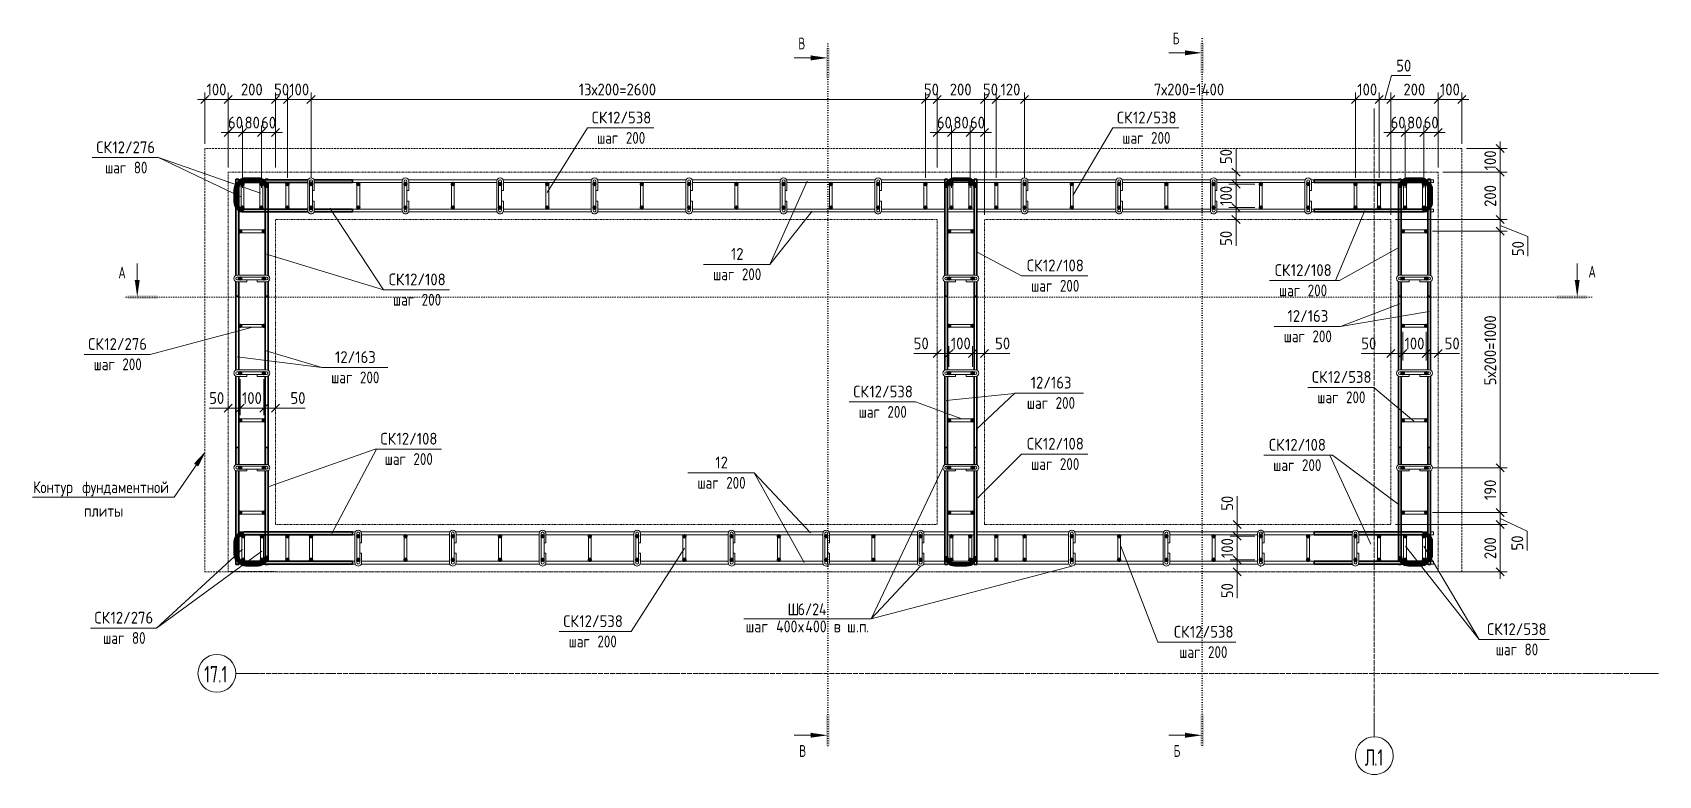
# Model space of a CAD drawing. Header units: millimetres. Extents: x -35709 to -15218, y -2926 to 78616.
# Drawn here: x -35709 to -28827, y 75473 to 78616 of the extents above.
import ezdxf

# ---------------------------------------------------------------- set-up
doc = ezdxf.new("R2010")
doc.units = ezdxf.units.MM
for name, pattern in [('01 Штриховая _4 мм_', [6, 3.5, -2.5]), ('01 Штриховая _8 мм_', [12, 8, -4]), ('02 Штрихпунктирная _20 мм_', [25, 20, -2.5, 0, -2.5]), ('04 Пунктир 10мм', [10, 0, -10])]:
    doc.linetypes.add(name, pattern=pattern)
for name, color, linetype, lineweight in [('AA_Dim', 7, 'Continuous', 9), ('AA_Dim-20', 7, 'Continuous', 9), ('AA_Oformlenie', 7, 'Continuous', 9), ('AA_Razrez', 7, 'Continuous', 9), ('AA_Vinoska', 7, 'Continuous', 9), ('KR_Armatura', 7, 'Continuous', 20), ('KR_Armatura_Tonkie', 7, 'Continuous', 20), ('Оси', 7, 'Continuous', 9)]:
    doc.layers.add(name, color=color, linetype=linetype, lineweight=lineweight)
doc.layers.add('AF_Stena_Опалубка', color=7, linetype='Continuous', lineweight=20, true_color=0x0063c6)
doc.layers.add('KR_Fundament', color=7, linetype='Continuous', lineweight=20, true_color=0x804000)
doc.styles.add('GOST Common', font='GOST_Common.ttf', dxfattribs={"width": 0.85, "height": 50})
doc.styles.add('ISOCPEUR', font='isocpeur.TTF', dxfattribs={"width": 0.7, "height": 50})
doc.styles.add('ISOCPEUR_1', font='isocpeur.TTF', dxfattribs={"width": 0.9, "height": 50})
doc.styles.add('ISOCPEUR_2', font='isocpeur.TTF', dxfattribs={"width": 0.8, "height": 50})
doc.styles.add('ISOCPEUR_3', font='isocpeur.TTF', dxfattribs={"width": 0.7, "height": 70})
doc.styles.add('ISOCPEUR_4', font='isocpeur.TTF', dxfattribs={"width": 0.85, "height": 50})
doc.dimstyles.new('00_Точн_3_знака__прозр_', dxfattribs={"dimscale": 304.8, "dimtxt": 50.137748, "dimasz": 0.111549, "dimexe": 0.098425, "dimexo": 0.065617, "dimgap": 0.006562, "dimtad": 1, "dimdec": 3, "dimrnd": 0.001, "dimdsep": 46, "dimtxsty": 'ISOCPEUR_1', "dimblk1": 'OBLIQUE', "dimblk2": 'OBLIQUE', "dimsah": 1, "dimcen": 0.09, "dimdle": 0.098425, "dimazin": 0, "dimtfac": 1, "dimtdec": 4, "dimtix": 1, "dimtmove": 0, "dimatfit": 3, "dimfxl": 1, "dimtvp": 1, "dimtolj": 1, "dimtzin": 0, "dimlwd": 18, "dimlwe": 18, "dimarcsym": 2})
doc.dimstyles.new('00_Точн_3_знака__прозр__1', dxfattribs={"dimscale": 304.8, "dimtxt": 50.137748, "dimasz": 0.111549, "dimexe": 0.098425, "dimexo": 0.065617, "dimgap": 0.006562, "dimtad": 1, "dimdec": 3, "dimrnd": 0.001, "dimdsep": 46, "dimtxsty": 'ISOCPEUR_1', "dimblk1": 'OBLIQUE', "dimblk2": 'OBLIQUE', "dimsah": 1, "dimcen": 0.09, "dimdle": 0.098425, "dimazin": 0, "dimtfac": 1, "dimtdec": 4, "dimtix": 1, "dimtmove": 1, "dimatfit": 3, "dimfxl": 1, "dimtvp": 1, "dimtolj": 1, "dimtzin": 0, "dimlwd": 18, "dimlwe": 18, "dimarcsym": 2})

msp = doc.modelspace()

# ---------------------------------------------------------------- texts
at = {"layer": 'AA_Razrez', "char_height": 50, "attachment_point": 1, "style": 'ISOCPEUR'}
for s, insert, width in [('\\fISOCPEUR|b0|i0|c204|p34|;\\W.7;В', (-32467.9414, 78594.3347), 33.670875), ('\\fISOCPEUR|b0|i0|c204|p34|;\\W.7;Б', (-30883.309, 78615.9741), 33.670875), ('\\fISOCPEUR|b0|i0|c204|p34|;\\W.7;А', (-35345.4893, 77625.3809), 38.160325), ('\\fISOCPEUR|b0|i0|c204|p34|;\\W.7;А', (-29123.8702, 77629.2157), 38.160325), ('\\fISOCPEUR|b0|i0|c204|p34|;\\W.7;В', (-32464.1065, 75601.5651), 33.670875), ('\\fISOCPEUR|b0|i0|c204|p34|;\\W.7;Б', (-30879.4741, 75601.5651), 33.670875)]:
    msp.add_mtext(s, dxfattribs=dict(at, insert=insert, width=width))
at = {"layer": 'AA_Vinoska', "char_height": 50, "attachment_point": 1}
for s, insert, width, style in [('СК', (-33342.0695, 78281.0717), 82.253137, 'ISOCPEUR_1'), ('12/538', (-33274.2039, 78281.0717), 222.227775, 'ISOCPEUR_1'), ('СК', (-31119.2917, 78281.0717), 82.253137, 'ISOCPEUR_1'), ('12/538', (-31051.426, 78281.0717), 222.227775, 'ISOCPEUR_1'), ('шаг', (-33319.5595, 78195.0906), 116.7257, 'ISOCPEUR_2'), (' 200', (-33223.2511, 78195.0906), 133.4008, 'ISOCPEUR_2'), ('шаг', (-31096.7817, 78195.0906), 116.7257, 'ISOCPEUR_2'), (' 200', (-31000.4733, 78195.0906), 133.4008, 'ISOCPEUR_2'), ('СК', (-35438.5836, 78155.4818), 82.253137, 'ISOCPEUR_1'), ('СК', (-35438.5836, 78155.4818), 82.253137, 'ISOCPEUR_1'), ('12/276', (-35370.718, 78155.4818), 222.227775, 'ISOCPEUR_1'), ('12/276', (-35370.718, 78155.4818), 222.227775, 'ISOCPEUR_1'), ('шаг', (-35401.7536, 78069.5008), 116.7257, 'ISOCPEUR_2'), ('шаг', (-35401.7536, 78069.5008), 116.7257, 'ISOCPEUR_2'), (' 80', (-35305.4453, 78069.5008), 98.7679, 'ISOCPEUR_2'), (' 80', (-35305.4453, 78069.5008), 98.7679, 'ISOCPEUR_2'), ('12', (-32752.707, 77704.1827), 66.379725, 'ISOCPEUR_1'), ('СК', (-31500.2782, 77655.5395), 82.253137, 'ISOCPEUR_1'), ('12/108', (-31432.4126, 77655.5395), 210.683475, 'ISOCPEUR_1'), ('СК', (-30451.4196, 77635.8741), 82.253137, 'ISOCPEUR_1'), ('12/108', (-30383.554, 77635.8741), 210.683475, 'ISOCPEUR_1'), ('СК', (-34201.0273, 77596.5253), 82.253137, 'ISOCPEUR_1'), ('12/108', (-34133.1617, 77596.5253), 210.683475, 'ISOCPEUR_1'), ('шаг', (-32828.477, 77618.2016), 116.7257, 'ISOCPEUR_2'), (' 200', (-32732.1686, 77618.2016), 133.4008, 'ISOCPEUR_2'), ('шаг', (-31482.5382, 77569.5584), 116.7257, 'ISOCPEUR_2'), (' 200', (-31386.2299, 77569.5584), 133.4008, 'ISOCPEUR_2'), ('шаг', (-34183.2873, 77510.5443), 116.7257, 'ISOCPEUR_2'), (' 200', (-34086.9789, 77510.5443), 133.4008, 'ISOCPEUR_2'), ('шаг', (-30433.6796, 77549.893), 116.7257, 'ISOCPEUR_2'), (' 200', (-30337.3712, 77549.893), 133.4008, 'ISOCPEUR_2'), ('12/163', (-30397.3996, 77441.6375), 210.683475, 'ISOCPEUR_1'), (' 200', (-30317.3712, 77355.6564), 133.4008, 'ISOCPEUR_2'), ('СК', (-35472.8401, 77323.2364), 82.253137, 'ISOCPEUR_1'), ('12/276', (-35404.9744, 77323.2364), 222.227775, 'ISOCPEUR_1'), ('шаг', (-30413.6796, 77355.6564), 116.7257, 'ISOCPEUR_2'), ('шаг', (-35450.3301, 77237.2554), 116.7257, 'ISOCPEUR_2'), (' 200', (-35354.0217, 77237.2554), 133.4008, 'ISOCPEUR_2'), ('12/163', (-34428.4579, 77267.8785), 210.683475, 'ISOCPEUR_1'), ('шаг', (-34444.7379, 77181.8974), 116.7257, 'ISOCPEUR_2'), (' 200', (-34348.4296, 77181.8974), 133.4008, 'ISOCPEUR_2'), ('12/163', (-31484.2765, 77159.8141), 210.683475, 'ISOCPEUR_1'), ('СК', (-30294.1011, 77183.7379), 82.253137, 'ISOCPEUR_1'), ('12/538', (-30226.2355, 77183.7379), 222.227775, 'ISOCPEUR_1'), ('СК', (-32234.933, 77121.9864), 82.253137, 'ISOCPEUR_1'), ('12/538', (-32167.0674, 77121.9864), 222.227775, 'ISOCPEUR_1'), (' 200', (-31404.2482, 77073.833), 133.4008, 'ISOCPEUR_2'), ('шаг', (-30271.5911, 77097.7569), 116.7257, 'ISOCPEUR_2'), (' 200', (-30175.2828, 77097.7569), 133.4008, 'ISOCPEUR_2'), ('шаг', (-32212.423, 77036.0054), 116.7257, 'ISOCPEUR_2'), (' 200', (-32116.1147, 77036.0054), 133.4008, 'ISOCPEUR_2'), ('шаг', (-31500.5565, 77073.833), 116.7257, 'ISOCPEUR_2'), ('СК', (-34236.1465, 76922.6457), 82.253137, 'ISOCPEUR_1'), ('12/108', (-34168.2809, 76922.6457), 210.683475, 'ISOCPEUR_1'), ('СК', (-31500.2782, 76901.4126), 82.253137, 'ISOCPEUR_1'), ('12/108', (-31432.4126, 76901.4126), 210.683475, 'ISOCPEUR_1'), ('СК', (-30475.7662, 76896.9186), 82.253137, 'ISOCPEUR_1'), ('12/108', (-30407.9006, 76896.9186), 210.683475, 'ISOCPEUR_1'), ('шаг', (-34218.4065, 76836.6647), 116.7257, 'ISOCPEUR_2'), (' 200', (-34122.0982, 76836.6647), 133.4008, 'ISOCPEUR_2'), ('12', (-32818.8992, 76822.0207), 66.379725, 'ISOCPEUR_1'), ('шаг', (-31482.5382, 76815.4316), 116.7257, 'ISOCPEUR_2'), (' 200', (-31386.2299, 76815.4316), 133.4008, 'ISOCPEUR_2'), ('шаг', (-30458.0262, 76810.9376), 116.7257, 'ISOCPEUR_2'), (' 200', (-30361.7179, 76810.9376), 133.4008, 'ISOCPEUR_2'), (' 200', (-32798.3608, 76736.0397), 133.4008, 'ISOCPEUR_2'), ('Контур', (-35706.396, 76717.4854), 234.413425, 'GOST Common'), ('\\fGOST Common|b0|i0|c204|p34|;\\W.85; ', (-35512.9855, 76717.4854), 17.717294, 'GOST Common'), ('фундаментной', (-35498.3673, 76717.4854), 468.82685, 'GOST Common'), ('шаг', (-32894.6692, 76736.0397), 116.7257, 'ISOCPEUR_2'), ('плиты', (-35490.496, 76617.4854), 197.615969, 'GOST Common'), ('\\fISOCPEUR|b0|i0|c204|p34|;\\W.85;Ш', (-32513.307, 76200.865), 51.789012, 'ISOCPEUR_4'), ('6/24', (-32470.5768, 76200.865), 151.278431, 'ISOCPEUR_4'), ('СК', (-35446.5169, 76165.5466), 82.253137, 'ISOCPEUR_1'), ('СК', (-35446.5169, 76165.5466), 82.253137, 'ISOCPEUR_1'), ('12/276', (-35378.6513, 76165.5466), 222.227775, 'ISOCPEUR_1'), ('12/276', (-35378.6513, 76165.5466), 222.227775, 'ISOCPEUR_1'), ('СК', (-33462.3163, 76150.8924), 82.253137, 'ISOCPEUR_1'), ('12/538', (-33394.4507, 76150.8924), 222.227775, 'ISOCPEUR_1'), ('шаг', (-32691.042, 76128.4216), 124.021056, 'ISOCPEUR_4'), (' 400', (-32588.7144, 76128.4216), 145.826956, 'ISOCPEUR_4'), ('\\fISOCPEUR|b0|i0|c204|p34|;\\W.85;х', (-32468.3951, 76128.4216), 36.797456, 'ISOCPEUR_4'), ('400 ', (-32438.0342, 76128.4216), 145.826956, 'ISOCPEUR_4'), ('\\fISOCPEUR|b0|i0|c204|p34|;\\W.85;в', (-32317.7149, 76128.4216), 36.797456, 'ISOCPEUR_4'), ('\\fISOCPEUR|b0|i0|c204|p34|;\\W.85; ', (-32287.354, 76128.4216), 31.345981, 'ISOCPEUR_4'), ('\\fISOCPEUR|b0|i0|c204|p34|;\\W.85;ш', (-32261.491, 76128.4216), 46.337537, 'ISOCPEUR_4'), ('\\fISOCPEUR|b0|i0|c204|p34|;\\W.85;п', (-32210.8894, 76128.4216), 36.797456, 'ISOCPEUR_4'), ('СК', (-29552.8045, 76117.1617), 82.253137, 'ISOCPEUR_1'), ('СК', (-29552.8045, 76117.1617), 82.253137, 'ISOCPEUR_1'), ('12/538', (-29484.9389, 76117.1617), 222.227775, 'ISOCPEUR_1'), ('12/538', (-29484.9389, 76117.1617), 222.227775, 'ISOCPEUR_1'), ('шаг', (-35409.6869, 76079.5655), 116.7257, 'ISOCPEUR_2'), ('шаг', (-35409.6869, 76079.5655), 116.7257, 'ISOCPEUR_2'), (' 80', (-35313.3786, 76079.5655), 98.7679, 'ISOCPEUR_2'), (' 80', (-35313.3786, 76079.5655), 98.7679, 'ISOCPEUR_2'), ('шаг', (-33439.8063, 76064.9113), 116.7257, 'ISOCPEUR_2'), (' 200', (-33343.498, 76064.9113), 133.4008, 'ISOCPEUR_2'), ('\\fISOCPEUR|b0|i0|c204|p34|;\\W.85;.', (-32223.2587, 76128.4216), 14.991556, 'ISOCPEUR_4'), ('\\fISOCPEUR|b0|i0|c204|p34|;\\W.85;.', (-32180.5285, 76128.4216), 14.991556, 'ISOCPEUR_4'), ('СК', (-30878.0704, 76105.9545), 82.253137, 'ISOCPEUR_1'), ('12/538', (-30810.2048, 76105.9545), 222.227775, 'ISOCPEUR_1'), ('шаг', (-30855.5604, 76019.9734), 116.7257, 'ISOCPEUR_2'), (' 200', (-30759.2521, 76019.9734), 133.4008, 'ISOCPEUR_2'), ('шаг', (-29515.9745, 76031.1806), 116.7257, 'ISOCPEUR_2'), ('шаг', (-29515.9745, 76031.1806), 116.7257, 'ISOCPEUR_2'), (' 80', (-29419.6662, 76031.1806), 98.7679, 'ISOCPEUR_2'), (' 80', (-29419.6662, 76031.1806), 98.7679, 'ISOCPEUR_2')]:
    msp.add_mtext(s, dxfattribs=dict(at, insert=insert, width=width, style=style))
at = {"layer": 'Оси', "char_height": 70, "attachment_point": 1, "style": 'ISOCPEUR_3'}
for s, insert, width in [('17.1', (-34982.1641, 75936.4305), 120.092788), ('\\fISOCPEUR|b0|i0|c204|p34|;\\W.7;Л', (-30070.8455, 75584.0495), 48.261587), ('.1', (-30031.0257, 75584.0495), 48.261587)]:
    msp.add_mtext(s, dxfattribs=dict(at, insert=insert, width=width))

# ---------------------------------------------------------------- blocks, each defined once
blk = doc.blocks.new('261_Шпилька массив _НесАрм_РабПлоск_ - 6 А240-3883579-План армирования стен')
at = {"layer": 'KR_Armatura_Tonkie', "lineweight": 35}
for p, q in [((40.6, 9.2), (42.4, 9.4)), ((165.8, 9.5), (169, 8.8)), ((180.3, 2.1), (180.4, 3.6)), ((43.9, -2.5), (39.2, -1.6)), ((168.9, -1.9), (165, -2.5)), ((169.9, -1.3), (169, -1.9))]:
    blk.add_line(p, q, dxfattribs=at)
at = {"layer": 'KR_Armatura_Tonkie', "lineweight": 35, "flags": 128}
blk.add_lwpolyline([(28.6, 5.2), (28.5, 5), (28.4, 3.6)], dxfattribs=at)
blk = doc.blocks.new('079_Шпилька _ЭлУзла_ - d8 А240-3884576-План армирования стен')
at = {"layer": 'AA_Oformlenie'}
for p, q in [((40, 14), (0, 14)), ((0, 6), (40, 6)), ((40, 6), (40, 14)), ((124, 14), (84, 14)), ((84, 14), (84, 6)), ((84, 6), (124, 6)), ((124, -6), (0, -6)), ((0, -14), (124, -14))]:
    blk.add_line(p, q, dxfattribs=at)
for centre, radius, start, end in [((0, 0), 14, 90, 270), ((0, 0), 6, 90, 270), ((124, 0), 14, 270, 90), ((124, 0), 6, 270, 90)]:
    blk.add_arc(centre, radius, start, end, dxfattribs=at)
blk = doc.blocks.new('Разрез - Номер узла_ сзади-394133-План армирования стен')
at = {"layer": 'AA_Razrez'}
for points in [[(7.33, 0.4), (7.33, -0.39), (0.87, -0.39), (0.87, 0.4)], [(3.5, -3.53), (2.5, -3.53), (3, 0)]]:
    blk.add_hatch(color=256, dxfattribs=at).paths.add_polyline_path(points)
for p, q in [((3, -3), (3, -7.1)), ((2.5, -3.53), (3.5, -3.53))]:
    blk.add_line(p, q, dxfattribs=at)
blk = doc.blocks.new('Разрез - Номер узла_ спереди-394134-План армирования стен')
at = {"layer": 'AA_Razrez'}
for points in [[(7.33, 0.4), (7.33, -0.39), (0.87, -0.39), (0.87, 0.4)], [(3.5, -3.53), (2.5, -3.53), (3, 0)]]:
    blk.add_hatch(color=256, dxfattribs=at).paths.add_polyline_path(points)
for p, q in [((3, -3), (3, -7.1)), ((2.5, -3.53), (3.5, -3.53))]:
    blk.add_line(p, q, dxfattribs=at)
blk = doc.blocks.new('DIMBLOCK1-План армирования стен')
at = {"layer": 'AA_Dim-20', "color": 30, "lineweight": 30, "true_color": 0xff8000, "transparency": 16777216}
for p, q in [((-29960.1, 78332.6), (-29977.1, 78315.6)), ((-29960.1, 78332.6), (-29943.1, 78349.6)), ((-29760.1, 78332.6), (-29777.1, 78315.6)), ((-29760.1, 78332.6), (-29743.1, 78349.6)), ((-29660.1, 78332.6), (-29677.1, 78315.6)), ((-29660.1, 78332.6), (-29643.1, 78349.6))]:
    blk.add_line(p, q, dxfattribs=at)
at = {"layer": 'AA_Dim-20', "color": 30, "lineweight": 18, "true_color": 0xff8000, "transparency": 16777216}
for p, q in [((-29960.1, 78332.6), (-29960.1, 78362.6)), ((-29960.1, 78332.6), (-29960.1, 77845)), ((-29760.1, 78332.6), (-29760.1, 78362.6)), ((-29630.1, 78332.6), (-29760.1, 78332.6)), ((-29760.1, 78332.6), (-29760.1, 78045)), ((-29660.1, 78332.6), (-29660.1, 78362.6)), ((-29660.1, 78332.6), (-29660.1, 78145))]:
    blk.add_line(p, q, dxfattribs=at)
at = {"layer": 'AA_Dim-20', "color": 0, "lineweight": 18, "transparency": 16777216, "insert": (-29752.2, 78399.8), "char_height": 50, "width": 101.032, "attachment_point": 1, "line_spacing_factor": 1.135194, "style": 'ISOCPEUR_1'}
blk.add_mtext('100', dxfattribs=at)
blk = doc.blocks.new('_None')
blk = doc.blocks.new('DIMBLOCK2-План армирования стен')
at = {"layer": 'AA_Dim-20', "color": 30, "lineweight": 30, "true_color": 0xff8000, "transparency": 16777216}
for p, q in [((-30010.1, 78332.6), (-30027.1, 78315.6)), ((-30010.1, 78332.6), (-29993.1, 78349.6)), ((-29960.1, 78332.6), (-29977.1, 78315.6)), ((-29960.1, 78332.6), (-29943.1, 78349.6)), ((-29760.1, 78332.6), (-29777.1, 78315.6)), ((-29760.1, 78332.6), (-29743.1, 78349.6))]:
    blk.add_line(p, q, dxfattribs=at)
at = {"layer": 'AA_Dim-20', "color": 30, "lineweight": 18, "true_color": 0xff8000, "transparency": 16777216}
for p, q in [((-30010.1, 78332.6), (-30010.1, 78362.6)), ((-30010.1, 78332.6), (-30010.1, 78001)), ((-29960.1, 78332.6), (-29960.1, 78362.6)), ((-29760.1, 78332.6), (-29960.1, 78332.6)), ((-29960.1, 78332.6), (-29960.1, 77845)), ((-29760.1, 78332.6), (-29760.1, 78362.6)), ((-29760.1, 78332.6), (-29760.1, 78045))]:
    blk.add_line(p, q, dxfattribs=at)
at = {"layer": 'AA_Dim-20', "color": 0, "lineweight": 18, "transparency": 16777216, "insert": (-29906.9, 78399.8), "char_height": 50, "width": 112.384, "attachment_point": 1, "line_spacing_factor": 1.135194, "style": 'ISOCPEUR_1'}
blk.add_mtext('200', dxfattribs=at)
blk = doc.blocks.new('DIMBLOCK3-План армирования стен')
at = {"layer": 'AA_Dim-20', "color": 30, "lineweight": 18, "true_color": 0xff8000, "transparency": 16777216}
for p, q in [((-29957.4, 78433.6), (-29985.1, 78332.6)), ((-29874.9, 78433.6), (-29957.4, 78433.6)), ((-30110.1, 78332.6), (-30110.1, 78362.6)), ((-30110.1, 78332.6), (-30110.1, 78001)), ((-30010.1, 78332.6), (-30010.1, 78362.6)), ((-29960.1, 78332.6), (-30010.1, 78332.6)), ((-30010.1, 78332.6), (-30010.1, 78001)), ((-29960.1, 78332.6), (-29960.1, 78362.6)), ((-29960.1, 78332.6), (-29960.1, 77845))]:
    blk.add_line(p, q, dxfattribs=at)
at = {"layer": 'AA_Dim-20', "color": 30, "lineweight": 30, "true_color": 0xff8000, "transparency": 16777216}
for p, q in [((-30110.1, 78332.6), (-30127.1, 78315.6)), ((-30110.1, 78332.6), (-30093.1, 78349.6)), ((-30010.1, 78332.6), (-30027.1, 78315.6)), ((-30010.1, 78332.6), (-29993.1, 78349.6)), ((-29960.1, 78332.6), (-29977.1, 78315.6)), ((-29960.1, 78332.6), (-29943.1, 78349.6))]:
    blk.add_line(p, q, dxfattribs=at)
at = {"layer": 'AA_Dim-20', "color": 0, "lineweight": 18, "transparency": 16777216, "insert": (-29937.4, 78500.7), "char_height": 50, "width": 74.923, "attachment_point": 1, "line_spacing_factor": 1.135194, "style": 'ISOCPEUR_1'}
blk.add_mtext('50', dxfattribs=at)
blk = doc.blocks.new('DIMBLOCK4-План армирования стен')
at = {"layer": 'AA_Dim-20', "color": 30, "lineweight": 30, "true_color": 0xff8000, "transparency": 16777216}
for p, q in [((-30110.1, 78332.6), (-30127.1, 78315.6)), ((-30110.1, 78332.6), (-30093.1, 78349.6)), ((-30010.1, 78332.6), (-30027.1, 78315.6)), ((-30010.1, 78332.6), (-29993.1, 78349.6))]:
    blk.add_line(p, q, dxfattribs=at)
at = {"layer": 'AA_Dim-20', "color": 30, "lineweight": 18, "true_color": 0xff8000, "transparency": 16777216}
for p, q in [((-30110.1, 78332.6), (-30110.1, 78362.6)), ((-30010.1, 78332.6), (-30110.1, 78332.6)), ((-30110.1, 78332.6), (-30110.1, 78001)), ((-30010.1, 78332.6), (-30010.1, 78362.6)), ((-30010.1, 78332.6), (-30010.1, 78001))]:
    blk.add_line(p, q, dxfattribs=at)
at = {"layer": 'AA_Dim-20', "color": 0, "lineweight": 18, "transparency": 16777216, "insert": (-30102.2, 78399.8), "char_height": 50, "width": 101.032, "attachment_point": 1, "line_spacing_factor": 1.135194, "style": 'ISOCPEUR_1'}
blk.add_mtext('100', dxfattribs=at)
blk = doc.blocks.new('DIMBLOCK5-План армирования стен')
at = {"layer": 'AA_Dim-20', "color": 30, "lineweight": 30, "true_color": 0xff8000, "transparency": 16777216}
for p, q in [((-31630.1, 78332.6), (-31647.1, 78315.6)), ((-31630.1, 78332.6), (-31613.1, 78349.6)), ((-31510.1, 78332.6), (-31527.1, 78315.6)), ((-31510.1, 78332.6), (-31493.1, 78349.6)), ((-30110.1, 78332.6), (-30127.1, 78315.6)), ((-30110.1, 78332.6), (-30093.1, 78349.6))]:
    blk.add_line(p, q, dxfattribs=at)
at = {"layer": 'AA_Dim-20', "color": 30, "lineweight": 18, "true_color": 0xff8000, "transparency": 16777216}
for p, q in [((-31630.1, 78332.6), (-31630.1, 78362.6)), ((-31630.1, 78332.6), (-31630.1, 78001)), ((-31510.1, 78332.6), (-31510.1, 78362.6)), ((-30110.1, 78332.6), (-31510.1, 78332.6)), ((-31510.1, 78332.6), (-31510.1, 78001)), ((-30110.1, 78332.6), (-30110.1, 78362.6)), ((-30110.1, 78332.6), (-30110.1, 78001))]:
    blk.add_line(p, q, dxfattribs=at)
at = {"layer": 'AA_Dim-20', "color": 0, "lineweight": 18, "transparency": 16777216, "insert": (-30963.3, 78399.8), "char_height": 50, "width": 367.803, "attachment_point": 1, "line_spacing_factor": 1.135194, "style": 'ISOCPEUR_1'}
blk.add_mtext('7х200=1400', dxfattribs=at)
blk = doc.blocks.new('DIMBLOCK6-План армирования стен')
at = {"layer": 'AA_Dim-20', "color": 30, "lineweight": 30, "true_color": 0xff8000, "transparency": 16777216}
for p, q in [((-31680.1, 78332.6), (-31697.1, 78315.6)), ((-31680.1, 78332.6), (-31663.1, 78349.6)), ((-31630.1, 78332.6), (-31647.1, 78315.6)), ((-31630.1, 78332.6), (-31613.1, 78349.6)), ((-31510.1, 78332.6), (-31527.1, 78315.6)), ((-31510.1, 78332.6), (-31493.1, 78349.6))]:
    blk.add_line(p, q, dxfattribs=at)
at = {"layer": 'AA_Dim-20', "color": 30, "lineweight": 18, "true_color": 0xff8000, "transparency": 16777216}
for p, q in [((-31680.1, 78332.6), (-31680.1, 78362.6)), ((-31680.1, 78332.6), (-31680.1, 77845)), ((-31630.1, 78332.6), (-31630.1, 78362.6)), ((-31510.1, 78332.6), (-31630.1, 78332.6)), ((-31630.1, 78332.6), (-31630.1, 78001)), ((-31510.1, 78332.6), (-31510.1, 78362.6)), ((-31510.1, 78332.6), (-31510.1, 78001))]:
    blk.add_line(p, q, dxfattribs=at)
at = {"layer": 'AA_Dim-20', "color": 0, "lineweight": 18, "transparency": 16777216, "insert": (-31612.2, 78399.8), "char_height": 50, "width": 101.032, "attachment_point": 1, "line_spacing_factor": 1.135194, "style": 'ISOCPEUR_1'}
blk.add_mtext('120', dxfattribs=at)
blk = doc.blocks.new('DIMBLOCK7-План армирования стен')
at = {"layer": 'AA_Dim-20', "color": 30, "lineweight": 30, "true_color": 0xff8000, "transparency": 16777216}
for p, q in [((-31880.1, 78332.6), (-31897.1, 78315.6)), ((-31880.1, 78332.6), (-31863.1, 78349.6)), ((-31680.1, 78332.6), (-31697.1, 78315.6)), ((-31680.1, 78332.6), (-31663.1, 78349.6)), ((-31630.1, 78332.6), (-31647.1, 78315.6)), ((-31630.1, 78332.6), (-31613.1, 78349.6))]:
    blk.add_line(p, q, dxfattribs=at)
at = {"layer": 'AA_Dim-20', "color": 30, "lineweight": 18, "true_color": 0xff8000, "transparency": 16777216}
for p, q in [((-31880.1, 78332.6), (-31880.1, 78362.6)), ((-31880.1, 78332.6), (-31880.1, 78045)), ((-31680.1, 78332.6), (-31680.1, 78362.6)), ((-31630.1, 78332.6), (-31680.1, 78332.6)), ((-31680.1, 78332.6), (-31680.1, 77845)), ((-31630.1, 78332.6), (-31630.1, 78362.6)), ((-31630.1, 78332.6), (-31630.1, 78001))]:
    blk.add_line(p, q, dxfattribs=at)
at = {"layer": 'AA_Dim-20', "color": 0, "lineweight": 18, "transparency": 16777216, "insert": (-31686.3, 78399.8), "char_height": 50, "width": 74.923, "attachment_point": 1, "line_spacing_factor": 1.135194, "style": 'ISOCPEUR_1'}
blk.add_mtext('50', dxfattribs=at)
blk = doc.blocks.new('DIMBLOCK8-План армирования стен')
at = {"layer": 'AA_Dim-20', "color": 30, "lineweight": 30, "true_color": 0xff8000, "transparency": 16777216}
for p, q in [((-31930.1, 78332.6), (-31947.1, 78315.6)), ((-31930.1, 78332.6), (-31913.1, 78349.6)), ((-31880.1, 78332.6), (-31897.1, 78315.6)), ((-31880.1, 78332.6), (-31863.1, 78349.6)), ((-31680.1, 78332.6), (-31697.1, 78315.6)), ((-31680.1, 78332.6), (-31663.1, 78349.6))]:
    blk.add_line(p, q, dxfattribs=at)
at = {"layer": 'AA_Dim-20', "color": 30, "lineweight": 18, "true_color": 0xff8000, "transparency": 16777216}
for p, q in [((-31930.1, 78332.6), (-31930.1, 78362.6)), ((-31930.1, 78332.6), (-31930.1, 78001)), ((-31880.1, 78332.6), (-31880.1, 78362.6)), ((-31680.1, 78332.6), (-31880.1, 78332.6)), ((-31880.1, 78332.6), (-31880.1, 78045)), ((-31680.1, 78332.6), (-31680.1, 78362.6)), ((-31680.1, 78332.6), (-31680.1, 77845))]:
    blk.add_line(p, q, dxfattribs=at)
at = {"layer": 'AA_Dim-20', "color": 0, "lineweight": 18, "transparency": 16777216, "insert": (-31826.9, 78399.8), "char_height": 50, "width": 112.384, "attachment_point": 1, "line_spacing_factor": 1.135194, "style": 'ISOCPEUR_1'}
blk.add_mtext('200', dxfattribs=at)
blk = doc.blocks.new('DIMBLOCK9-План армирования стен')
at = {"layer": 'AA_Dim-20', "color": 30, "lineweight": 30, "true_color": 0xff8000, "transparency": 16777216}
for p, q in [((-31930.1, 78332.6), (-31947.1, 78315.6)), ((-31930.1, 78332.6), (-31913.1, 78349.6)), ((-31880.1, 78332.6), (-31897.1, 78315.6)), ((-31880.1, 78332.6), (-31863.1, 78349.6))]:
    blk.add_line(p, q, dxfattribs=at)
at = {"layer": 'AA_Dim-20', "color": 30, "lineweight": 18, "true_color": 0xff8000, "transparency": 16777216}
for p, q in [((-31930.1, 78332.6), (-31930.1, 78362.6)), ((-31880.1, 78332.6), (-31930.1, 78332.6)), ((-31930.1, 78332.6), (-31930.1, 78001)), ((-31880.1, 78332.6), (-31880.1, 78362.6)), ((-31880.1, 78332.6), (-31880.1, 78045))]:
    blk.add_line(p, q, dxfattribs=at)
at = {"layer": 'AA_Dim-20', "color": 0, "lineweight": 18, "transparency": 16777216, "insert": (-31936.3, 78399.8), "char_height": 50, "width": 74.923, "attachment_point": 1, "line_spacing_factor": 1.135194, "style": 'ISOCPEUR_1'}
blk.add_mtext('50', dxfattribs=at)
blk = doc.blocks.new('DIMBLOCK10-План армирования стен')
at = {"layer": 'AA_Dim-20', "color": 30, "lineweight": 30, "true_color": 0xff8000, "transparency": 16777216}
for p, q in [((-34630.1, 78332.6), (-34647.1, 78315.6)), ((-34630.1, 78332.6), (-34613.1, 78349.6)), ((-34530.1, 78332.6), (-34547.1, 78315.6)), ((-34530.1, 78332.6), (-34513.1, 78349.6)), ((-31930.1, 78332.6), (-31947.1, 78315.6)), ((-31930.1, 78332.6), (-31913.1, 78349.6))]:
    blk.add_line(p, q, dxfattribs=at)
at = {"layer": 'AA_Dim-20', "color": 30, "lineweight": 18, "true_color": 0xff8000, "transparency": 16777216}
for p, q in [((-34630.1, 78332.6), (-34630.1, 78362.6)), ((-34630.1, 78332.6), (-34630.1, 78001)), ((-34530.1, 78332.6), (-34530.1, 78362.6)), ((-31930.1, 78332.6), (-34530.1, 78332.6)), ((-34530.1, 78332.6), (-34530.1, 78001)), ((-31930.1, 78332.6), (-31930.1, 78362.6)), ((-31930.1, 78332.6), (-31930.1, 78001))]:
    blk.add_line(p, q, dxfattribs=at)
at = {"layer": 'AA_Dim-20', "color": 0, "lineweight": 18, "transparency": 16777216, "insert": (-33397, 78399.8), "char_height": 50, "width": 400.724, "attachment_point": 1, "line_spacing_factor": 1.135194, "style": 'ISOCPEUR_1'}
blk.add_mtext('13х200=2600', dxfattribs=at)
blk = doc.blocks.new('DIMBLOCK11-План армирования стен')
at = {"layer": 'AA_Dim-20', "color": 30, "lineweight": 30, "true_color": 0xff8000, "transparency": 16777216}
for p, q in [((-34680.1, 78332.6), (-34697.1, 78315.6)), ((-34680.1, 78332.6), (-34663.1, 78349.6)), ((-34630.1, 78332.6), (-34647.1, 78315.6)), ((-34630.1, 78332.6), (-34613.1, 78349.6)), ((-34530.1, 78332.6), (-34547.1, 78315.6)), ((-34530.1, 78332.6), (-34513.1, 78349.6))]:
    blk.add_line(p, q, dxfattribs=at)
at = {"layer": 'AA_Dim-20', "color": 30, "lineweight": 18, "true_color": 0xff8000, "transparency": 16777216}
for p, q in [((-34680.1, 78332.6), (-34680.1, 78362.6)), ((-34680.1, 78332.6), (-34680.1, 78044.5)), ((-34630.1, 78332.6), (-34630.1, 78362.6)), ((-34530.1, 78332.6), (-34630.1, 78332.6)), ((-34630.1, 78332.6), (-34630.1, 78001)), ((-34530.1, 78332.6), (-34530.1, 78362.6)), ((-34530.1, 78332.6), (-34530.1, 78001))]:
    blk.add_line(p, q, dxfattribs=at)
at = {"layer": 'AA_Dim-20', "color": 0, "lineweight": 18, "transparency": 16777216, "insert": (-34622.2, 78399.8), "char_height": 50, "width": 101.032, "attachment_point": 1, "line_spacing_factor": 1.135194, "style": 'ISOCPEUR_1'}
blk.add_mtext('100', dxfattribs=at)
blk = doc.blocks.new('DIMBLOCK12-План армирования стен')
at = {"layer": 'AA_Dim-20', "color": 30, "lineweight": 30, "true_color": 0xff8000, "transparency": 16777216}
for p, q in [((-34880.1, 78332.6), (-34897.1, 78315.6)), ((-34880.1, 78332.6), (-34863.1, 78349.6)), ((-34680.1, 78332.6), (-34697.1, 78315.6)), ((-34680.1, 78332.6), (-34663.1, 78349.6)), ((-34630.1, 78332.6), (-34647.1, 78315.6)), ((-34630.1, 78332.6), (-34613.1, 78349.6))]:
    blk.add_line(p, q, dxfattribs=at)
at = {"layer": 'AA_Dim-20', "color": 30, "lineweight": 18, "true_color": 0xff8000, "transparency": 16777216}
for p, q in [((-34880.1, 78332.6), (-34880.1, 78362.6)), ((-34880.1, 78332.6), (-34880.1, 78044.5)), ((-34680.1, 78332.6), (-34680.1, 78362.6)), ((-34630.1, 78332.6), (-34680.1, 78332.6)), ((-34680.1, 78332.6), (-34680.1, 78044.5)), ((-34630.1, 78332.6), (-34630.1, 78362.6)), ((-34630.1, 78332.6), (-34630.1, 78001))]:
    blk.add_line(p, q, dxfattribs=at)
at = {"layer": 'AA_Dim-20', "color": 0, "lineweight": 18, "transparency": 16777216, "insert": (-34686.3, 78399.8), "char_height": 50, "width": 74.923, "attachment_point": 1, "line_spacing_factor": 1.135194, "style": 'ISOCPEUR_1'}
blk.add_mtext('50', dxfattribs=at)
blk = doc.blocks.new('DIMBLOCK13-План армирования стен')
at = {"layer": 'AA_Dim-20', "color": 30, "lineweight": 30, "true_color": 0xff8000, "transparency": 16777216}
for p, q in [((-34980.1, 78332.6), (-34997.1, 78315.6)), ((-34980.1, 78332.6), (-34963.1, 78349.6)), ((-34880.1, 78332.6), (-34897.1, 78315.6)), ((-34880.1, 78332.6), (-34863.1, 78349.6)), ((-34680.1, 78332.6), (-34697.1, 78315.6)), ((-34680.1, 78332.6), (-34663.1, 78349.6))]:
    blk.add_line(p, q, dxfattribs=at)
at = {"layer": 'AA_Dim-20', "color": 30, "lineweight": 18, "true_color": 0xff8000, "transparency": 16777216}
for p, q in [((-34980.1, 78332.6), (-34980.1, 78362.6)), ((-34980.1, 78332.6), (-34980.1, 78145)), ((-34880.1, 78332.6), (-34880.1, 78362.6)), ((-34680.1, 78332.6), (-34880.1, 78332.6)), ((-34880.1, 78332.6), (-34880.1, 78044.5)), ((-34680.1, 78332.6), (-34680.1, 78362.6)), ((-34680.1, 78332.6), (-34680.1, 78044.5))]:
    blk.add_line(p, q, dxfattribs=at)
at = {"layer": 'AA_Dim-20', "color": 0, "lineweight": 18, "transparency": 16777216, "insert": (-34826.9, 78399.8), "char_height": 50, "width": 112.384, "attachment_point": 1, "line_spacing_factor": 1.135194, "style": 'ISOCPEUR_1'}
blk.add_mtext('200', dxfattribs=at)
blk = doc.blocks.new('DIMBLOCK14-План армирования стен')
at = {"layer": 'AA_Dim-20', "color": 30, "lineweight": 18, "true_color": 0xff8000, "transparency": 16777216}
for p, q in [((-34880.1, 78332.6), (-35010.1, 78332.6)), ((-34980.1, 78332.6), (-34980.1, 78362.6)), ((-34980.1, 78332.6), (-34980.1, 78145)), ((-34880.1, 78332.6), (-34880.1, 78362.6)), ((-34880.1, 78332.6), (-34880.1, 78044.5))]:
    blk.add_line(p, q, dxfattribs=at)
at = {"layer": 'AA_Dim-20', "color": 30, "lineweight": 30, "true_color": 0xff8000, "transparency": 16777216}
for p, q in [((-34980.1, 78332.6), (-34997.1, 78315.6)), ((-34980.1, 78332.6), (-34963.1, 78349.6)), ((-34880.1, 78332.6), (-34897.1, 78315.6)), ((-34880.1, 78332.6), (-34863.1, 78349.6))]:
    blk.add_line(p, q, dxfattribs=at)
at = {"layer": 'AA_Dim-20', "color": 0, "lineweight": 18, "transparency": 16777216, "insert": (-34972.2, 78399.8), "char_height": 50, "width": 101.032, "attachment_point": 1, "line_spacing_factor": 1.135194, "style": 'ISOCPEUR_1'}
blk.add_mtext('100', dxfattribs=at)
blk = doc.blocks.new('DIMBLOCK15-План армирования стен')
at = {"layer": 'AA_Dim-20', "color": 30, "lineweight": 18, "true_color": 0xff8000, "transparency": 16777216}
for p, q in [((-29497.3, 78125), (-29640.1, 78125)), ((-29497.3, 78155), (-29497.3, 78025)), ((-29497.3, 78125), (-29467.3, 78125)), ((-29497.3, 78025), (-29740.1, 78025)), ((-29497.3, 78025), (-29467.3, 78025)), ((-29497.3, 77825), (-29940.1, 77825)), ((-29497.3, 77825), (-29467.3, 77825))]:
    blk.add_line(p, q, dxfattribs=at)
at = {"layer": 'AA_Dim-20', "color": 30, "lineweight": 30, "true_color": 0xff8000, "transparency": 16777216}
for p, q in [((-29497.3, 78125), (-29514.3, 78142)), ((-29497.3, 78125), (-29480.3, 78108)), ((-29497.3, 78025), (-29514.3, 78042)), ((-29497.3, 78025), (-29480.3, 78008)), ((-29497.3, 77825), (-29514.3, 77842)), ((-29497.3, 77825), (-29480.3, 77808))]:
    blk.add_line(p, q, dxfattribs=at)
at = {"layer": 'AA_Dim-20', "color": 0, "lineweight": 18, "transparency": 16777216, "insert": (-29564.4, 78032.9), "char_height": 50, "width": 101.032, "attachment_point": 1, "rotation": 90, "line_spacing_factor": 1.135194, "style": 'ISOCPEUR_1'}
blk.add_mtext('100', dxfattribs=at)
blk = doc.blocks.new('DIMBLOCK16-План армирования стен')
at = {"layer": 'AA_Dim-20', "color": 30, "lineweight": 30, "true_color": 0xff8000, "transparency": 16777216}
for p, q in [((-29497.3, 78025), (-29514.3, 78042)), ((-29497.3, 78025), (-29480.3, 78008)), ((-29497.3, 77825), (-29514.3, 77842)), ((-29497.3, 77775), (-29514.3, 77792)), ((-29497.3, 77825), (-29480.3, 77808)), ((-29497.3, 77775), (-29480.3, 77758))]:
    blk.add_line(p, q, dxfattribs=at)
at = {"layer": 'AA_Dim-20', "color": 30, "lineweight": 18, "true_color": 0xff8000, "transparency": 16777216}
for p, q in [((-29497.3, 78025), (-29740.1, 78025)), ((-29497.3, 78025), (-29497.3, 77825)), ((-29497.3, 78025), (-29467.3, 78025)), ((-29497.3, 77825), (-29940.1, 77825)), ((-29497.3, 77775), (-29784.1, 77775)), ((-29497.3, 77825), (-29467.3, 77825)), ((-29497.3, 77775), (-29467.3, 77775))]:
    blk.add_line(p, q, dxfattribs=at)
at = {"layer": 'AA_Dim-20', "color": 0, "lineweight": 18, "transparency": 16777216, "insert": (-29564.4, 77878.2), "char_height": 50, "width": 112.384, "attachment_point": 1, "rotation": 90, "line_spacing_factor": 1.135194, "style": 'ISOCPEUR_1'}
blk.add_mtext('200', dxfattribs=at)
blk = doc.blocks.new('DIMBLOCK17-План армирования стен')
at = {"layer": 'AA_Dim-20', "color": 30, "lineweight": 30, "true_color": 0xff8000, "transparency": 16777216}
for p, q in [((-29497.3, 77825), (-29514.3, 77842)), ((-29497.3, 77775), (-29514.3, 77792)), ((-29497.3, 77825), (-29480.3, 77808)), ((-29497.3, 77775), (-29480.3, 77758))]:
    blk.add_line(p, q, dxfattribs=at)
at = {"layer": 'AA_Dim-20', "color": 30, "lineweight": 18, "true_color": 0xff8000, "transparency": 16777216}
for p, q in [((-29497.3, 77825), (-29940.1, 77825)), ((-29497.3, 77775), (-29784.1, 77775)), ((-29497.3, 77825), (-29497.3, 77775)), ((-29497.3, 77825), (-29467.3, 77825)), ((-29379.8, 77752.6), (-29497.3, 77800)), ((-29497.3, 77775), (-29467.3, 77775)), ((-29379.8, 77670.1), (-29379.8, 77752.6))]:
    blk.add_line(p, q, dxfattribs=at)
at = {"layer": 'AA_Dim-20', "color": 0, "lineweight": 18, "transparency": 16777216, "insert": (-29446.9, 77670.1), "char_height": 50, "width": 74.923, "attachment_point": 1, "rotation": 90, "line_spacing_factor": 1.135194, "style": 'ISOCPEUR_1'}
blk.add_mtext('50', dxfattribs=at)
blk = doc.blocks.new('DIMBLOCK18-План армирования стен')
at = {"layer": 'AA_Dim-20', "color": 30, "lineweight": 18, "true_color": 0xff8000, "transparency": 16777216}
for p, q in [((-29497.3, 77775), (-29784.1, 77775)), ((-29497.3, 77775), (-29497.3, 76775)), ((-29497.3, 77775), (-29467.3, 77775)), ((-29497.3, 76775), (-29784.1, 76775)), ((-29497.3, 76775), (-29467.3, 76775)), ((-29497.3, 76585), (-29784.1, 76585)), ((-29497.3, 76585), (-29467.3, 76585))]:
    blk.add_line(p, q, dxfattribs=at)
at = {"layer": 'AA_Dim-20', "color": 30, "lineweight": 30, "true_color": 0xff8000, "transparency": 16777216}
for p, q in [((-29497.3, 77775), (-29514.3, 77792)), ((-29497.3, 77775), (-29480.3, 77758)), ((-29497.3, 76775), (-29514.3, 76792)), ((-29497.3, 76775), (-29480.3, 76758)), ((-29497.3, 76585), (-29514.3, 76602)), ((-29497.3, 76585), (-29480.3, 76568))]:
    blk.add_line(p, q, dxfattribs=at)
at = {"layer": 'AA_Dim-20', "color": 0, "lineweight": 18, "transparency": 16777216, "insert": (-29564.4, 77123.6), "char_height": 50, "width": 363.262, "attachment_point": 1, "rotation": 90, "line_spacing_factor": 1.135194, "style": 'ISOCPEUR_1'}
blk.add_mtext('5х200=1000', dxfattribs=at)
blk = doc.blocks.new('DIMBLOCK19-План армирования стен')
at = {"layer": 'AA_Dim-20', "color": 30, "lineweight": 18, "true_color": 0xff8000, "transparency": 16777216}
for p, q in [((-29497.3, 76775), (-29784.1, 76775)), ((-29497.3, 76775), (-29497.3, 76585)), ((-29497.3, 76775), (-29467.3, 76775)), ((-29497.3, 76535), (-29940.1, 76535)), ((-29497.3, 76585), (-29784.1, 76585)), ((-29497.3, 76585), (-29467.3, 76585)), ((-29497.3, 76535), (-29467.3, 76535))]:
    blk.add_line(p, q, dxfattribs=at)
at = {"layer": 'AA_Dim-20', "color": 30, "lineweight": 30, "true_color": 0xff8000, "transparency": 16777216}
for p, q in [((-29497.3, 76775), (-29514.3, 76792)), ((-29497.3, 76775), (-29480.3, 76758)), ((-29497.3, 76585), (-29514.3, 76602)), ((-29497.3, 76535), (-29514.3, 76552)), ((-29497.3, 76585), (-29480.3, 76568)), ((-29497.3, 76535), (-29480.3, 76518))]:
    blk.add_line(p, q, dxfattribs=at)
at = {"layer": 'AA_Dim-20', "color": 0, "lineweight": 18, "transparency": 16777216, "insert": (-29564.4, 76637.9), "char_height": 50, "width": 101.032, "attachment_point": 1, "rotation": 90, "line_spacing_factor": 1.135194, "style": 'ISOCPEUR_1'}
blk.add_mtext('190', dxfattribs=at)
blk = doc.blocks.new('DIMBLOCK20-План армирования стен')
at = {"layer": 'AA_Dim-20', "color": 30, "lineweight": 30, "true_color": 0xff8000, "transparency": 16777216}
for p, q in [((-29497.3, 76585), (-29514.3, 76602)), ((-29497.3, 76535), (-29514.3, 76552)), ((-29497.3, 76585), (-29480.3, 76568)), ((-29497.3, 76535), (-29480.3, 76518)), ((-29497.3, 76335), (-29514.3, 76352)), ((-29497.3, 76335), (-29480.3, 76318))]:
    blk.add_line(p, q, dxfattribs=at)
at = {"layer": 'AA_Dim-20', "color": 30, "lineweight": 18, "true_color": 0xff8000, "transparency": 16777216}
for p, q in [((-29497.3, 76535), (-29940.1, 76535)), ((-29497.3, 76585), (-29784.1, 76585)), ((-29497.3, 76585), (-29497.3, 76535)), ((-29497.3, 76585), (-29467.3, 76585)), ((-29382.9, 76507.1), (-29497.3, 76560)), ((-29497.3, 76535), (-29467.3, 76535)), ((-29382.9, 76424.7), (-29382.9, 76507.1)), ((-29497.3, 76335), (-29740.1, 76335)), ((-29497.3, 76335), (-29467.3, 76335))]:
    blk.add_line(p, q, dxfattribs=at)
at = {"layer": 'AA_Dim-20', "color": 0, "lineweight": 18, "transparency": 16777216, "insert": (-29450, 76424.7), "char_height": 50, "width": 74.923, "attachment_point": 1, "rotation": 90, "line_spacing_factor": 1.135194, "style": 'ISOCPEUR_1'}
blk.add_mtext('50', dxfattribs=at)
blk = doc.blocks.new('DIMBLOCK21-План армирования стен')
at = {"layer": 'AA_Dim-20', "color": 30, "lineweight": 18, "true_color": 0xff8000, "transparency": 16777216}
for p, q in [((-29497.3, 76535), (-29940.1, 76535)), ((-29497.3, 76535), (-29497.3, 76305)), ((-29497.3, 76535), (-29467.3, 76535)), ((-29497.3, 76335), (-29740.1, 76335)), ((-29497.3, 76335), (-29467.3, 76335))]:
    blk.add_line(p, q, dxfattribs=at)
at = {"layer": 'AA_Dim-20', "color": 30, "lineweight": 30, "true_color": 0xff8000, "transparency": 16777216}
for p, q in [((-29497.3, 76535), (-29514.3, 76552)), ((-29497.3, 76535), (-29480.3, 76518)), ((-29497.3, 76335), (-29514.3, 76352)), ((-29497.3, 76335), (-29480.3, 76318))]:
    blk.add_line(p, q, dxfattribs=at)
at = {"layer": 'AA_Dim-20', "color": 0, "lineweight": 18, "transparency": 16777216, "insert": (-29564.4, 76388.2), "char_height": 50, "width": 112.384, "attachment_point": 1, "rotation": 90, "line_spacing_factor": 1.135194, "style": 'ISOCPEUR_1'}
blk.add_mtext('200', dxfattribs=at)
blk = doc.blocks.new('010_Текст с выноской - Текст 2 строки со стрелкой-3854958-План армирования стен')
at = {"layer": 'AA_Vinoska'}
blk.add_line((-15, 0), (15, 0), dxfattribs=at)
blk = doc.blocks.new('DIMBLOCK22-План армирования стен')
at = {"layer": 'AA_Dim-20', "color": 30, "lineweight": 18, "true_color": 0xff8000, "transparency": 16777216}
for p, q in [((-30615.4, 78122.1), (-30615.4, 78039.7)), ((-30615.4, 78055), (-30615.4, 77975)), ((-30615.4, 78039.7), (-30615.4, 78000)), ((-30611.4, 78025), (-30645.4, 78025)), ((-30536.1, 77975), (-30645.4, 77975)), ((-30615.4, 78025), (-30611.4, 78025)), ((-30615.4, 77975), (-30536.1, 77975))]:
    blk.add_line(p, q, dxfattribs=at)
at = {"layer": 'AA_Dim-20', "color": 30, "lineweight": 30, "true_color": 0xff8000, "transparency": 16777216}
for p, q in [((-30615.4, 78025), (-30632.4, 78042)), ((-30615.4, 77975), (-30632.4, 77992)), ((-30615.4, 78025), (-30598.4, 78008)), ((-30615.4, 77975), (-30598.4, 77958))]:
    blk.add_line(p, q, dxfattribs=at)
at = {"layer": 'AA_Dim-20', "color": 0, "lineweight": 18, "transparency": 16777216, "insert": (-30682.6, 78059.7), "char_height": 50, "width": 74.923, "attachment_point": 1, "rotation": 90, "line_spacing_factor": 1.135194, "style": 'ISOCPEUR_1'}
blk.add_mtext('50', dxfattribs=at)
blk = doc.blocks.new('_Oblique')
at = {"color": 0, "linetype": 'ByBlock', "lineweight": -2}
blk.add_line((-0.5, -0.5), (0.5, 0.5), dxfattribs=at)
blk = doc.blocks.new('DIMBLOCK23-План армирования стен')
at = {"layer": 'AA_Dim-20', "color": 30, "lineweight": 18, "true_color": 0xff8000, "transparency": 16777216}
for p, q in [((-30536.1, 77975), (-30645.4, 77975)), ((-30615.4, 77975), (-30615.4, 77875)), ((-30615.4, 77975), (-30536.1, 77975)), ((-30536.1, 77875), (-30645.4, 77875)), ((-30615.4, 77875), (-30536.1, 77875))]:
    blk.add_line(p, q, dxfattribs=at)
at = {"layer": 'AA_Dim-20', "color": 30, "lineweight": 30, "true_color": 0xff8000, "transparency": 16777216}
for p, q in [((-30615.4, 77975), (-30632.4, 77992)), ((-30615.4, 77975), (-30598.4, 77958)), ((-30615.4, 77875), (-30632.4, 77892)), ((-30615.4, 77875), (-30598.4, 77858))]:
    blk.add_line(p, q, dxfattribs=at)
at = {"layer": 'AA_Dim-20', "color": 0, "lineweight": 18, "transparency": 16777216, "insert": (-30682.6, 77882.9), "char_height": 50, "width": 101.032, "attachment_point": 1, "rotation": 90, "line_spacing_factor": 1.135194, "style": 'ISOCPEUR_1'}
blk.add_mtext('100', dxfattribs=at)
blk = doc.blocks.new('DIMBLOCK24-План армирования стен')
at = {"layer": 'AA_Dim-20', "color": 30, "lineweight": 18, "true_color": 0xff8000, "transparency": 16777216}
for p, q in [((-30536.1, 77875), (-30645.4, 77875)), ((-30615.4, 77875), (-30615.4, 77795)), ((-30615.4, 77875), (-30536.1, 77875)), ((-30615.4, 77796.1), (-30615.4, 77850)), ((-30611.4, 77825), (-30645.4, 77825)), ((-30615.4, 77825), (-30611.4, 77825)), ((-30615.4, 77713.6), (-30615.4, 77796.1))]:
    blk.add_line(p, q, dxfattribs=at)
at = {"layer": 'AA_Dim-20', "color": 30, "lineweight": 30, "true_color": 0xff8000, "transparency": 16777216}
for p, q in [((-30615.4, 77875), (-30632.4, 77892)), ((-30615.4, 77825), (-30632.4, 77842)), ((-30615.4, 77875), (-30598.4, 77858)), ((-30615.4, 77825), (-30598.4, 77808))]:
    blk.add_line(p, q, dxfattribs=at)
at = {"layer": 'AA_Dim-20', "color": 0, "lineweight": 18, "transparency": 16777216, "insert": (-30682.6, 77713.6), "char_height": 50, "width": 74.923, "attachment_point": 1, "rotation": 90, "line_spacing_factor": 1.135194, "style": 'ISOCPEUR_1'}
blk.add_mtext('50', dxfattribs=at)
blk = doc.blocks.new('DIMBLOCK25-План армирования стен')
at = {"layer": 'AA_Dim-20', "color": 30, "lineweight": 18, "true_color": 0xff8000, "transparency": 16777216}
for p, q in [((-29810.1, 77349), (-29810.1, 77228.4)), ((-29810.1, 77258.4), (-29810.1, 77349)), ((-29760.1, 77254.4), (-29760.1, 77288.4)), ((-29730.1, 77258.4), (-29810.1, 77258.4)), ((-29752.4, 77258.4), (-29785.1, 77258.4)), ((-29760.1, 77258.4), (-29760.1, 77254.4)), ((-29670, 77258.4), (-29752.4, 77258.4))]:
    blk.add_line(p, q, dxfattribs=at)
at = {"layer": 'AA_Dim-20', "color": 30, "lineweight": 30, "true_color": 0xff8000, "transparency": 16777216}
for p, q in [((-29810.1, 77258.4), (-29827.1, 77241.4)), ((-29810.1, 77258.4), (-29793.1, 77275.4)), ((-29760.1, 77258.4), (-29777.1, 77241.4)), ((-29760.1, 77258.4), (-29743.1, 77275.4))]:
    blk.add_line(p, q, dxfattribs=at)
at = {"layer": 'AA_Dim-20', "color": 0, "lineweight": 18, "transparency": 16777216, "insert": (-29732.4, 77325.5), "char_height": 50, "width": 74.923, "attachment_point": 1, "line_spacing_factor": 1.135194, "style": 'ISOCPEUR_1'}
blk.add_mtext('50', dxfattribs=at)
blk = doc.blocks.new('DIMBLOCK26-План армирования стен')
at = {"layer": 'AA_Dim-20', "color": 30, "lineweight": 18, "true_color": 0xff8000, "transparency": 16777216}
for p, q in [((-29910.1, 77349), (-29910.1, 77228.4)), ((-29910.1, 77258.4), (-29910.1, 77349)), ((-29810.1, 77349), (-29810.1, 77228.4)), ((-29810.1, 77258.4), (-29810.1, 77349)), ((-29810.1, 77258.4), (-29910.1, 77258.4))]:
    blk.add_line(p, q, dxfattribs=at)
at = {"layer": 'AA_Dim-20', "color": 30, "lineweight": 30, "true_color": 0xff8000, "transparency": 16777216}
for p, q in [((-29910.1, 77258.4), (-29927.1, 77241.4)), ((-29910.1, 77258.4), (-29893.1, 77275.4)), ((-29810.1, 77258.4), (-29827.1, 77241.4)), ((-29810.1, 77258.4), (-29793.1, 77275.4))]:
    blk.add_line(p, q, dxfattribs=at)
at = {"layer": 'AA_Dim-20', "color": 0, "lineweight": 18, "transparency": 16777216, "insert": (-29902.2, 77325.5), "char_height": 50, "width": 101.032, "attachment_point": 1, "line_spacing_factor": 1.135194, "style": 'ISOCPEUR_1'}
blk.add_mtext('100', dxfattribs=at)
blk = doc.blocks.new('DIMBLOCK27-План армирования стен')
at = {"layer": 'AA_Dim-20', "color": 30, "lineweight": 18, "true_color": 0xff8000, "transparency": 16777216}
for p, q in [((-29910.1, 77349), (-29910.1, 77228.4)), ((-29910.1, 77258.4), (-29910.1, 77349)), ((-29960.1, 77254.4), (-29960.1, 77288.4)), ((-30085.4, 77258.4), (-30003, 77258.4)), ((-30003, 77258.4), (-29935.1, 77258.4)), ((-29910.1, 77258.4), (-29990.1, 77258.4)), ((-29960.1, 77258.4), (-29960.1, 77254.4))]:
    blk.add_line(p, q, dxfattribs=at)
at = {"layer": 'AA_Dim-20', "color": 30, "lineweight": 30, "true_color": 0xff8000, "transparency": 16777216}
for p, q in [((-29960.1, 77258.4), (-29977.1, 77241.4)), ((-29960.1, 77258.4), (-29943.1, 77275.4)), ((-29910.1, 77258.4), (-29927.1, 77241.4)), ((-29910.1, 77258.4), (-29893.1, 77275.4))]:
    blk.add_line(p, q, dxfattribs=at)
at = {"layer": 'AA_Dim-20', "color": 0, "lineweight": 18, "transparency": 16777216, "insert": (-30085.4, 77325.5), "char_height": 50, "width": 74.923, "attachment_point": 1, "line_spacing_factor": 1.135194, "style": 'ISOCPEUR_1'}
blk.add_mtext('50', dxfattribs=at)
blk = doc.blocks.new('DIMBLOCK28-План армирования стен')
at = {"layer": 'AA_Dim-20', "color": 30, "lineweight": 18, "true_color": 0xff8000, "transparency": 16777216}
for p, q in [((-30536.1, 76385), (-30640.5, 76385)), ((-30610.5, 76305), (-30610.5, 76385)), ((-30610.5, 76385), (-30536.1, 76385)), ((-30614.5, 76335), (-30580.5, 76335)), ((-30610.5, 76335), (-30614.5, 76335)), ((-30610.5, 76305.6), (-30610.5, 76360)), ((-30610.5, 76223.1), (-30610.5, 76305.6))]:
    blk.add_line(p, q, dxfattribs=at)
at = {"layer": 'AA_Dim-20', "color": 30, "lineweight": 30, "true_color": 0xff8000, "transparency": 16777216}
for p, q in [((-30610.5, 76385), (-30627.5, 76402)), ((-30610.5, 76385), (-30593.5, 76368)), ((-30610.5, 76335), (-30627.5, 76352)), ((-30610.5, 76335), (-30593.5, 76318))]:
    blk.add_line(p, q, dxfattribs=at)
at = {"layer": 'AA_Dim-20', "color": 0, "lineweight": 18, "transparency": 16777216, "insert": (-30677.6, 76223.1), "char_height": 50, "width": 74.923, "attachment_point": 1, "rotation": 90, "line_spacing_factor": 1.135194, "style": 'ISOCPEUR_1'}
blk.add_mtext('50', dxfattribs=at)
blk = doc.blocks.new('DIMBLOCK29-План армирования стен')
at = {"layer": 'AA_Dim-20', "color": 30, "lineweight": 18, "true_color": 0xff8000, "transparency": 16777216}
for p, q in [((-30536.1, 76485), (-30640.5, 76485)), ((-30610.5, 76385), (-30610.5, 76485)), ((-30610.5, 76485), (-30536.1, 76485)), ((-30536.1, 76385), (-30640.5, 76385)), ((-30610.5, 76385), (-30536.1, 76385))]:
    blk.add_line(p, q, dxfattribs=at)
at = {"layer": 'AA_Dim-20', "color": 30, "lineweight": 30, "true_color": 0xff8000, "transparency": 16777216}
for p, q in [((-30610.5, 76485), (-30627.5, 76502)), ((-30610.5, 76485), (-30593.5, 76468)), ((-30610.5, 76385), (-30627.5, 76402)), ((-30610.5, 76385), (-30593.5, 76368))]:
    blk.add_line(p, q, dxfattribs=at)
at = {"layer": 'AA_Dim-20', "color": 0, "lineweight": 18, "transparency": 16777216, "insert": (-30677.6, 76392.9), "char_height": 50, "width": 101.032, "attachment_point": 1, "rotation": 90, "line_spacing_factor": 1.135194, "style": 'ISOCPEUR_1'}
blk.add_mtext('100', dxfattribs=at)
blk = doc.blocks.new('DIMBLOCK30-План армирования стен')
at = {"layer": 'AA_Dim-20', "color": 30, "lineweight": 18, "true_color": 0xff8000, "transparency": 16777216}
for p, q in [((-30610.5, 76655.1), (-30610.5, 76572.7)), ((-30614.5, 76535), (-30580.5, 76535)), ((-30610.5, 76535), (-30614.5, 76535)), ((-30610.5, 76572.7), (-30610.5, 76510)), ((-30610.5, 76485), (-30610.5, 76565)), ((-30536.1, 76485), (-30640.5, 76485)), ((-30610.5, 76485), (-30536.1, 76485))]:
    blk.add_line(p, q, dxfattribs=at)
at = {"layer": 'AA_Dim-20', "color": 30, "lineweight": 30, "true_color": 0xff8000, "transparency": 16777216}
for p, q in [((-30610.5, 76535), (-30627.5, 76552)), ((-30610.5, 76535), (-30593.5, 76518)), ((-30610.5, 76485), (-30627.5, 76502)), ((-30610.5, 76485), (-30593.5, 76468))]:
    blk.add_line(p, q, dxfattribs=at)
at = {"layer": 'AA_Dim-20', "color": 0, "lineweight": 18, "transparency": 16777216, "insert": (-30677.6, 76592.7), "char_height": 50, "width": 74.923, "attachment_point": 1, "rotation": 90, "line_spacing_factor": 1.135194, "style": 'ISOCPEUR_1'}
blk.add_mtext('50', dxfattribs=at)
blk = doc.blocks.new('DIMBLOCK31-План армирования стен')
at = {"layer": 'AA_Dim-20', "color": 30, "lineweight": 18, "true_color": 0xff8000, "transparency": 16777216}
for p, q in [((-31730.1, 77201), (-31730.1, 77288.4)), ((-31680.1, 77254.4), (-31680.1, 77288.4)), ((-31650.1, 77258.4), (-31730.1, 77258.4)), ((-31730.1, 77258.4), (-31730.1, 77201)), ((-31654.9, 77258.4), (-31705.1, 77258.4)), ((-31680.1, 77258.4), (-31680.1, 77254.4)), ((-31572.5, 77258.4), (-31654.9, 77258.4))]:
    blk.add_line(p, q, dxfattribs=at)
at = {"layer": 'AA_Dim-20', "color": 30, "lineweight": 30, "true_color": 0xff8000, "transparency": 16777216}
for p, q in [((-31730.1, 77258.4), (-31747.1, 77241.4)), ((-31730.1, 77258.4), (-31713.1, 77275.4)), ((-31680.1, 77258.4), (-31697.1, 77241.4)), ((-31680.1, 77258.4), (-31663.1, 77275.4))]:
    blk.add_line(p, q, dxfattribs=at)
at = {"layer": 'AA_Dim-20', "color": 0, "lineweight": 18, "transparency": 16777216, "insert": (-31634.9, 77325.5), "char_height": 50, "width": 74.923, "attachment_point": 1, "line_spacing_factor": 1.135194, "style": 'ISOCPEUR_1'}
blk.add_mtext('50', dxfattribs=at)
blk = doc.blocks.new('DIMBLOCK32-План армирования стен')
at = {"layer": 'AA_Dim-20', "color": 30, "lineweight": 18, "true_color": 0xff8000, "transparency": 16777216}
for p, q in [((-31830.1, 77201), (-31830.1, 77288.4)), ((-31730.1, 77201), (-31730.1, 77288.4)), ((-31730.1, 77258.4), (-31830.1, 77258.4)), ((-31830.1, 77258.4), (-31830.1, 77201)), ((-31730.1, 77258.4), (-31730.1, 77201))]:
    blk.add_line(p, q, dxfattribs=at)
at = {"layer": 'AA_Dim-20', "color": 30, "lineweight": 30, "true_color": 0xff8000, "transparency": 16777216}
for p, q in [((-31830.1, 77258.4), (-31847.1, 77241.4)), ((-31830.1, 77258.4), (-31813.1, 77275.4)), ((-31730.1, 77258.4), (-31747.1, 77241.4)), ((-31730.1, 77258.4), (-31713.1, 77275.4))]:
    blk.add_line(p, q, dxfattribs=at)
at = {"layer": 'AA_Dim-20', "color": 0, "lineweight": 18, "transparency": 16777216, "insert": (-31822.2, 77325.5), "char_height": 50, "width": 101.032, "attachment_point": 1, "line_spacing_factor": 1.135194, "style": 'ISOCPEUR_1'}
blk.add_mtext('100', dxfattribs=at)
blk = doc.blocks.new('DIMBLOCK33-План армирования стен')
at = {"layer": 'AA_Dim-20', "color": 30, "lineweight": 18, "true_color": 0xff8000, "transparency": 16777216}
for p, q in [((-31880.1, 77254.4), (-31880.1, 77288.4)), ((-31830.1, 77201), (-31830.1, 77288.4)), ((-31979.4, 77258.4), (-31897, 77258.4)), ((-31830.1, 77258.4), (-31910.1, 77258.4)), ((-31897, 77258.4), (-31855.1, 77258.4)), ((-31880.1, 77258.4), (-31880.1, 77254.4)), ((-31830.1, 77258.4), (-31830.1, 77201))]:
    blk.add_line(p, q, dxfattribs=at)
at = {"layer": 'AA_Dim-20', "color": 30, "lineweight": 30, "true_color": 0xff8000, "transparency": 16777216}
for p, q in [((-31880.1, 77258.4), (-31897.1, 77241.4)), ((-31880.1, 77258.4), (-31863.1, 77275.4)), ((-31830.1, 77258.4), (-31847.1, 77241.4)), ((-31830.1, 77258.4), (-31813.1, 77275.4))]:
    blk.add_line(p, q, dxfattribs=at)
at = {"layer": 'AA_Dim-20', "color": 0, "lineweight": 18, "transparency": 16777216, "insert": (-31979.4, 77325.5), "char_height": 50, "width": 74.923, "attachment_point": 1, "line_spacing_factor": 1.135194, "style": 'ISOCPEUR_1'}
blk.add_mtext('50', dxfattribs=at)
blk = doc.blocks.new('DIMBLOCK34-План армирования стен')
at = {"layer": 'AA_Dim-20', "color": 30, "lineweight": 18, "true_color": 0xff8000, "transparency": 16777216}
for p, q in [((-34730.1, 77149), (-34730.1, 76997.4)), ((-34730.1, 77027.4), (-34730.1, 77149)), ((-34650.1, 77027.4), (-34730.1, 77027.4)), ((-34637.1, 77027.4), (-34705.1, 77027.4)), ((-34680.1, 77023.4), (-34680.1, 77057.4)), ((-34680.1, 77027.4), (-34680.1, 77023.4)), ((-34554.7, 77027.4), (-34637.1, 77027.4))]:
    blk.add_line(p, q, dxfattribs=at)
at = {"layer": 'AA_Dim-20', "color": 30, "lineweight": 30, "true_color": 0xff8000, "transparency": 16777216}
for p, q in [((-34730.1, 77027.4), (-34747.1, 77010.4)), ((-34730.1, 77027.4), (-34713.1, 77044.4)), ((-34680.1, 77027.4), (-34697.1, 77010.4)), ((-34680.1, 77027.4), (-34663.1, 77044.4))]:
    blk.add_line(p, q, dxfattribs=at)
at = {"layer": 'AA_Dim-20', "color": 0, "lineweight": 18, "transparency": 16777216, "insert": (-34617.1, 77094.6), "char_height": 50, "width": 74.923, "attachment_point": 1, "line_spacing_factor": 1.135194, "style": 'ISOCPEUR_1'}
blk.add_mtext('50', dxfattribs=at)
blk = doc.blocks.new('DIMBLOCK35-План армирования стен')
at = {"layer": 'AA_Dim-20', "color": 30, "lineweight": 18, "true_color": 0xff8000, "transparency": 16777216}
for p, q in [((-34830.1, 77149), (-34830.1, 76997.4)), ((-34830.1, 77027.4), (-34830.1, 77149)), ((-34730.1, 77149), (-34730.1, 76997.4)), ((-34730.1, 77027.4), (-34730.1, 77149)), ((-34730.1, 77027.4), (-34830.1, 77027.4))]:
    blk.add_line(p, q, dxfattribs=at)
at = {"layer": 'AA_Dim-20', "color": 30, "lineweight": 30, "true_color": 0xff8000, "transparency": 16777216}
for p, q in [((-34830.1, 77027.4), (-34847.1, 77010.4)), ((-34830.1, 77027.4), (-34813.1, 77044.4)), ((-34730.1, 77027.4), (-34747.1, 77010.4)), ((-34730.1, 77027.4), (-34713.1, 77044.4))]:
    blk.add_line(p, q, dxfattribs=at)
at = {"layer": 'AA_Dim-20', "color": 0, "lineweight": 18, "transparency": 16777216, "insert": (-34822.2, 77094.6), "char_height": 50, "width": 101.032, "attachment_point": 1, "line_spacing_factor": 1.135194, "style": 'ISOCPEUR_1'}
blk.add_mtext('100', dxfattribs=at)
blk = doc.blocks.new('DIMBLOCK36-План армирования стен')
at = {"layer": 'AA_Dim-20', "color": 30, "lineweight": 18, "true_color": 0xff8000, "transparency": 16777216}
for p, q in [((-34830.1, 77149), (-34830.1, 76997.4)), ((-34830.1, 77027.4), (-34830.1, 77149)), ((-34961, 77027.4), (-34878.6, 77027.4)), ((-34830.1, 77027.4), (-34910.1, 77027.4)), ((-34880.1, 77023.4), (-34880.1, 77057.4)), ((-34880.1, 77027.4), (-34880.1, 77023.4)), ((-34878.6, 77027.4), (-34855.1, 77027.4))]:
    blk.add_line(p, q, dxfattribs=at)
at = {"layer": 'AA_Dim-20', "color": 30, "lineweight": 30, "true_color": 0xff8000, "transparency": 16777216}
for p, q in [((-34880.1, 77027.4), (-34897.1, 77010.4)), ((-34880.1, 77027.4), (-34863.1, 77044.4)), ((-34830.1, 77027.4), (-34847.1, 77010.4)), ((-34830.1, 77027.4), (-34813.1, 77044.4))]:
    blk.add_line(p, q, dxfattribs=at)
at = {"layer": 'AA_Dim-20', "color": 0, "lineweight": 18, "transparency": 16777216, "insert": (-34961, 77094.6), "char_height": 50, "width": 74.923, "attachment_point": 1, "line_spacing_factor": 1.135194, "style": 'ISOCPEUR_1'}
blk.add_mtext('50', dxfattribs=at)
blk = doc.blocks.new('DIMBLOCK37-План армирования стен')
at = {"layer": 'AA_Dim-20', "color": 30, "lineweight": 30, "true_color": 0xff8000, "transparency": 16777216}
for p, q in [((-29820.1, 78192.6), (-29837.1, 78175.6)), ((-29820.1, 78192.6), (-29803.1, 78209.6)), ((-29760.1, 78192.6), (-29777.1, 78175.6)), ((-29760.1, 78192.6), (-29743.1, 78209.6))]:
    blk.add_line(p, q, dxfattribs=at)
at = {"layer": 'AA_Dim-20', "color": 30, "lineweight": 18, "true_color": 0xff8000, "transparency": 16777216}
for p, q in [((-29820.1, 77959), (-29820.1, 78222.6)), ((-29730.1, 78192.6), (-29820.1, 78192.6)), ((-29820.1, 78192.6), (-29820.1, 77959)), ((-29760.1, 78045), (-29760.1, 78222.6)), ((-29760.1, 78192.6), (-29760.1, 78045))]:
    blk.add_line(p, q, dxfattribs=at)
at = {"layer": 'AA_Dim-20', "color": 0, "lineweight": 18, "transparency": 16777216, "insert": (-29821.3, 78259.8), "char_height": 50, "width": 74.923, "attachment_point": 1, "line_spacing_factor": 1.135194, "style": 'ISOCPEUR_1'}
blk.add_mtext('60', dxfattribs=at)
blk = doc.blocks.new('DIMBLOCK38-План армирования стен')
at = {"layer": 'AA_Dim-20', "color": 30, "lineweight": 30, "true_color": 0xff8000, "transparency": 16777216}
for p, q in [((-29900.1, 78192.6), (-29917.1, 78175.6)), ((-29900.1, 78192.6), (-29883.1, 78209.6)), ((-29820.1, 78192.6), (-29837.1, 78175.6)), ((-29820.1, 78192.6), (-29803.1, 78209.6))]:
    blk.add_line(p, q, dxfattribs=at)
at = {"layer": 'AA_Dim-20', "color": 30, "lineweight": 18, "true_color": 0xff8000, "transparency": 16777216}
for p, q in [((-29900.1, 77959), (-29900.1, 78222.6)), ((-29820.1, 78192.6), (-29900.1, 78192.6)), ((-29900.1, 78192.6), (-29900.1, 77959)), ((-29820.1, 77959), (-29820.1, 78222.6)), ((-29820.1, 78192.6), (-29820.1, 77959))]:
    blk.add_line(p, q, dxfattribs=at)
at = {"layer": 'AA_Dim-20', "color": 0, "lineweight": 18, "transparency": 16777216, "insert": (-29891.3, 78259.8), "char_height": 50, "width": 74.923, "attachment_point": 1, "line_spacing_factor": 1.135194, "style": 'ISOCPEUR_1'}
blk.add_mtext('80', dxfattribs=at)
blk = doc.blocks.new('DIMBLOCK39-План армирования стен')
at = {"layer": 'AA_Dim-20', "color": 30, "lineweight": 18, "true_color": 0xff8000, "transparency": 16777216}
for p, q in [((-29900.1, 78192.6), (-29990.1, 78192.6)), ((-29960.1, 77845), (-29960.1, 78222.6)), ((-29960.1, 78192.6), (-29960.1, 77845)), ((-29900.1, 77959), (-29900.1, 78222.6)), ((-29900.1, 78192.6), (-29900.1, 77959))]:
    blk.add_line(p, q, dxfattribs=at)
at = {"layer": 'AA_Dim-20', "color": 30, "lineweight": 30, "true_color": 0xff8000, "transparency": 16777216}
for p, q in [((-29960.1, 78192.6), (-29977.1, 78175.6)), ((-29960.1, 78192.6), (-29943.1, 78209.6)), ((-29900.1, 78192.6), (-29917.1, 78175.6)), ((-29900.1, 78192.6), (-29883.1, 78209.6))]:
    blk.add_line(p, q, dxfattribs=at)
at = {"layer": 'AA_Dim-20', "color": 0, "lineweight": 18, "transparency": 16777216, "insert": (-29961.3, 78259.8), "char_height": 50, "width": 74.923, "attachment_point": 1, "line_spacing_factor": 1.135194, "style": 'ISOCPEUR_1'}
blk.add_mtext('60', dxfattribs=at)
blk = doc.blocks.new('DIMBLOCK40-План армирования стен')
at = {"layer": 'AA_Dim-20', "color": 30, "lineweight": 30, "true_color": 0xff8000, "transparency": 16777216}
for p, q in [((-31740.1, 78192.6), (-31757.1, 78175.6)), ((-31740.1, 78192.6), (-31723.1, 78209.6)), ((-31680.1, 78192.6), (-31697.1, 78175.6)), ((-31680.1, 78192.6), (-31663.1, 78209.6))]:
    blk.add_line(p, q, dxfattribs=at)
at = {"layer": 'AA_Dim-20', "color": 30, "lineweight": 18, "true_color": 0xff8000, "transparency": 16777216}
for p, q in [((-31740.1, 77959), (-31740.1, 78222.6)), ((-31650.1, 78192.6), (-31740.1, 78192.6)), ((-31740.1, 78192.6), (-31740.1, 77959)), ((-31680.1, 77845), (-31680.1, 78222.6)), ((-31680.1, 78192.6), (-31680.1, 77845))]:
    blk.add_line(p, q, dxfattribs=at)
at = {"layer": 'AA_Dim-20', "color": 0, "lineweight": 18, "transparency": 16777216, "insert": (-31741.3, 78259.8), "char_height": 50, "width": 74.923, "attachment_point": 1, "line_spacing_factor": 1.135194, "style": 'ISOCPEUR_1'}
blk.add_mtext('60', dxfattribs=at)
blk = doc.blocks.new('DIMBLOCK41-План армирования стен')
at = {"layer": 'AA_Dim-20', "color": 30, "lineweight": 30, "true_color": 0xff8000, "transparency": 16777216}
for p, q in [((-31820.1, 78192.6), (-31837.1, 78175.6)), ((-31820.1, 78192.6), (-31803.1, 78209.6)), ((-31740.1, 78192.6), (-31757.1, 78175.6)), ((-31740.1, 78192.6), (-31723.1, 78209.6))]:
    blk.add_line(p, q, dxfattribs=at)
at = {"layer": 'AA_Dim-20', "color": 30, "lineweight": 18, "true_color": 0xff8000, "transparency": 16777216}
for p, q in [((-31820.1, 77959), (-31820.1, 78222.6)), ((-31740.1, 78192.6), (-31820.1, 78192.6)), ((-31820.1, 78192.6), (-31820.1, 77959)), ((-31740.1, 77959), (-31740.1, 78222.6)), ((-31740.1, 78192.6), (-31740.1, 77959))]:
    blk.add_line(p, q, dxfattribs=at)
at = {"layer": 'AA_Dim-20', "color": 0, "lineweight": 18, "transparency": 16777216, "insert": (-31811.3, 78259.8), "char_height": 50, "width": 74.923, "attachment_point": 1, "line_spacing_factor": 1.135194, "style": 'ISOCPEUR_1'}
blk.add_mtext('80', dxfattribs=at)
blk = doc.blocks.new('DIMBLOCK42-План армирования стен')
at = {"layer": 'AA_Dim-20', "color": 30, "lineweight": 18, "true_color": 0xff8000, "transparency": 16777216}
for p, q in [((-31820.1, 78192.6), (-31910.1, 78192.6)), ((-31880.1, 78045), (-31880.1, 78222.6)), ((-31880.1, 78192.6), (-31880.1, 78045)), ((-31820.1, 77959), (-31820.1, 78222.6)), ((-31820.1, 78192.6), (-31820.1, 77959))]:
    blk.add_line(p, q, dxfattribs=at)
at = {"layer": 'AA_Dim-20', "color": 30, "lineweight": 30, "true_color": 0xff8000, "transparency": 16777216}
for p, q in [((-31880.1, 78192.6), (-31897.1, 78175.6)), ((-31880.1, 78192.6), (-31863.1, 78209.6)), ((-31820.1, 78192.6), (-31837.1, 78175.6)), ((-31820.1, 78192.6), (-31803.1, 78209.6))]:
    blk.add_line(p, q, dxfattribs=at)
at = {"layer": 'AA_Dim-20', "color": 0, "lineweight": 18, "transparency": 16777216, "insert": (-31881.3, 78259.8), "char_height": 50, "width": 74.923, "attachment_point": 1, "line_spacing_factor": 1.135194, "style": 'ISOCPEUR_1'}
blk.add_mtext('60', dxfattribs=at)
blk = doc.blocks.new('DIMBLOCK43-План армирования стен')
at = {"layer": 'AA_Dim-20', "color": 30, "lineweight": 30, "true_color": 0xff8000, "transparency": 16777216}
for p, q in [((-34740.1, 78192.6), (-34757.1, 78175.6)), ((-34740.1, 78192.6), (-34723.1, 78209.6)), ((-34680.1, 78192.6), (-34697.1, 78175.6)), ((-34680.1, 78192.6), (-34663.1, 78209.6))]:
    blk.add_line(p, q, dxfattribs=at)
at = {"layer": 'AA_Dim-20', "color": 30, "lineweight": 18, "true_color": 0xff8000, "transparency": 16777216}
for p, q in [((-34740.1, 77959), (-34740.1, 78222.6)), ((-34650.1, 78192.6), (-34740.1, 78192.6)), ((-34740.1, 78192.6), (-34740.1, 77959)), ((-34680.1, 78044.5), (-34680.1, 78222.6)), ((-34680.1, 78192.6), (-34680.1, 78044.5))]:
    blk.add_line(p, q, dxfattribs=at)
at = {"layer": 'AA_Dim-20', "color": 0, "lineweight": 18, "transparency": 16777216, "insert": (-34741.3, 78259.8), "char_height": 50, "width": 74.923, "attachment_point": 1, "line_spacing_factor": 1.135194, "style": 'ISOCPEUR_1'}
blk.add_mtext('60', dxfattribs=at)
blk = doc.blocks.new('DIMBLOCK44-План армирования стен')
at = {"layer": 'AA_Dim-20', "color": 30, "lineweight": 30, "true_color": 0xff8000, "transparency": 16777216}
for p, q in [((-34820.1, 78192.6), (-34837.1, 78175.6)), ((-34820.1, 78192.6), (-34803.1, 78209.6)), ((-34740.1, 78192.6), (-34757.1, 78175.6)), ((-34740.1, 78192.6), (-34723.1, 78209.6))]:
    blk.add_line(p, q, dxfattribs=at)
at = {"layer": 'AA_Dim-20', "color": 30, "lineweight": 18, "true_color": 0xff8000, "transparency": 16777216}
for p, q in [((-34820.1, 77959), (-34820.1, 78222.6)), ((-34740.1, 78192.6), (-34820.1, 78192.6)), ((-34820.1, 78192.6), (-34820.1, 77959)), ((-34740.1, 77959), (-34740.1, 78222.6)), ((-34740.1, 78192.6), (-34740.1, 77959))]:
    blk.add_line(p, q, dxfattribs=at)
at = {"layer": 'AA_Dim-20', "color": 0, "lineweight": 18, "transparency": 16777216, "insert": (-34811.3, 78259.8), "char_height": 50, "width": 74.923, "attachment_point": 1, "line_spacing_factor": 1.135194, "style": 'ISOCPEUR_1'}
blk.add_mtext('80', dxfattribs=at)
blk = doc.blocks.new('DIMBLOCK45-План армирования стен')
at = {"layer": 'AA_Dim-20', "color": 30, "lineweight": 18, "true_color": 0xff8000, "transparency": 16777216}
for p, q in [((-34820.1, 78192.6), (-34910.1, 78192.6)), ((-34880.1, 78044.5), (-34880.1, 78222.6)), ((-34880.1, 78192.6), (-34880.1, 78044.5)), ((-34820.1, 77959), (-34820.1, 78222.6)), ((-34820.1, 78192.6), (-34820.1, 77959))]:
    blk.add_line(p, q, dxfattribs=at)
at = {"layer": 'AA_Dim-20', "color": 30, "lineweight": 30, "true_color": 0xff8000, "transparency": 16777216}
for p, q in [((-34880.1, 78192.6), (-34897.1, 78175.6)), ((-34880.1, 78192.6), (-34863.1, 78209.6)), ((-34820.1, 78192.6), (-34837.1, 78175.6)), ((-34820.1, 78192.6), (-34803.1, 78209.6))]:
    blk.add_line(p, q, dxfattribs=at)
at = {"layer": 'AA_Dim-20', "color": 0, "lineweight": 18, "transparency": 16777216, "insert": (-34881.3, 78259.8), "char_height": 50, "width": 74.923, "attachment_point": 1, "line_spacing_factor": 1.135194, "style": 'ISOCPEUR_1'}
blk.add_mtext('60', dxfattribs=at)
blk = doc.blocks.new('042_М_Арматуры - Диам длина поз _ Шаг-2260295-План армирования стен')
at = {"layer": 'AA_Vinoska'}
blk.add_line((-7, 0), (7, 0), dxfattribs=at)
blk = doc.blocks.new('Ось сетки - d_4мм-2765513-План армирования стен')
at = {"layer": 'Оси', "color": 12, "true_color": 0xc80000}
for start, end in [(360, 180), (360, 180), (180, 360), (180, 360)]:
    blk.add_arc((0, 0), 4, start, end, dxfattribs=at)
blk = doc.blocks.new('044_М_Универсальная с полкой - Марка_Комментарий полка 27-3828024-План армирования стен')
at = {"layer": 'AA_Vinoska'}
blk.add_line((-13.5, 0), (13.5, 0), dxfattribs=at)

# ---------------------------------------------------------------- dimensions: what is measured, and where the dimension line sits
at = {"layer": 'AA_Dim', "color": 30, "lineweight": 18, "true_color": 0xff8000}
dim = msp.add_linear_dim(base=(-30010.0616, 78332.625), p1=(-29960.0616, 77825), p2=(-30010.0616, 77981), text='50', dimstyle='00_Точн_3_знака__прозр__1', override={"dimpost": '<>', "dimblk1": 'None', "dimblk2": 'None', "dimsah": 1, "dimfxl": 163.816971}, dxfattribs=at)
dim.commit()
dim.dimension.update_dxf_attribs({"geometry": 'DIMBLOCK3-План армирования стен', "text_midpoint": (-29899.9005, 78467.3712), "dimtype": 160})
for base, p1, p2, text, override, picture, middle in [((-34980.0616, 78332.625), (-34880.0616, 78024.5), (-34980.0616, 78125), '100', {"dimpost": '<>', "dimblk1": 'None', "dimblk2": 'None', "dimsah": 1, "dimfxl": 141.77535}, 'DIMBLOCK14-План армирования стен', (-34930.0616, 78359.625)), ((-34880.0616, 78332.625), (-34680.0616, 78024.5), (-34880.0616, 78024.5), '200', {"dimpost": '<>', "dimblk1": 'None', "dimblk2": 'None', "dimsah": 1, "dimfxl": 200}, 'DIMBLOCK13-План армирования стен', (-34780.0616, 78359.625)), ((-34680.0616, 78332.625), (-34630.0616, 77981), (-34680.0616, 78024.5), '50', {"dimpost": '<>', "dimblk1": 'None', "dimblk2": 'None', "dimsah": 1, "dimfxl": 66.274052}, 'DIMBLOCK12-План армирования стен', (-34655.0616, 78359.625)), ((-34630.0616, 78332.625), (-34530.0616, 77981), (-34630.0616, 77981), '100', {"dimpost": '<>', "dimblk1": 'None', "dimblk2": 'None', "dimsah": 1, "dimfxl": 100}, 'DIMBLOCK11-План армирования стен', (-34580.0616, 78359.625)), ((-34530.0616, 78332.625), (-31930.0616, 77981), (-34530.0616, 77981), '13х200=2600', {"dimpost": '<>', "dimblk1": 'None', "dimblk2": 'None', "dimsah": 1, "dimfxl": 2600}, 'DIMBLOCK10-План армирования стен', (-33230.0616, 78359.625)), ((-31880.0616, 78332.625), (-31680.0616, 77825), (-31880.0616, 78025), '200', {"dimpost": '<>', "dimblk1": 'None', "dimblk2": 'None', "dimsah": 1, "dimfxl": 282.842712}, 'DIMBLOCK8-План армирования стен', (-31780.0616, 78359.625)), ((-31930.0616, 78332.625), (-31880.0616, 78025), (-31930.0616, 77981), '50', {"dimpost": '<>', "dimblk1": 'None', "dimblk2": 'None', "dimsah": 1, "dimfxl": 66.603303}, 'DIMBLOCK9-План армирования стен', (-31905.0616, 78359.625)), ((-31680.0616, 78332.625), (-31630.0616, 77981), (-31680.0616, 77825), '50', {"dimpost": '<>', "dimblk1": 'None', "dimblk2": 'None', "dimsah": 1, "dimfxl": 163.816971}, 'DIMBLOCK7-План армирования стен', (-31655.0616, 78359.625)), ((-31630.0616, 78332.625), (-31510.0616, 77981), (-31630.0616, 77981), '120', {"dimpost": '<>', "dimblk1": 'None', "dimblk2": 'None', "dimsah": 1, "dimfxl": 120}, 'DIMBLOCK6-План армирования стен', (-31570.0616, 78359.625)), ((-31510.0616, 78332.625), (-30110.0616, 77981), (-31510.0616, 77981), '7х200=1400', {"dimpost": '<>', "dimblk1": 'None', "dimblk2": 'None', "dimsah": 1, "dimfxl": 1400}, 'DIMBLOCK5-План армирования стен', (-30810.0616, 78359.625)), ((-30110.0616, 78332.625), (-30010.0616, 77981), (-30110.0616, 77981), '100', {"dimpost": '<>', "dimblk1": 'None', "dimblk2": 'None', "dimsah": 1, "dimfxl": 100}, 'DIMBLOCK4-План армирования стен', (-30060.0616, 78359.625)), ((-29960.0616, 78332.625), (-29760.0616, 78025), (-29960.0616, 77825), '200', {"dimpost": '<>', "dimblk1": 'None', "dimblk2": 'None', "dimsah": 1, "dimfxl": 282.842712}, 'DIMBLOCK2-План армирования стен', (-29860.0616, 78359.625)), ((-29760.0616, 78332.625), (-29660.0616, 78125), (-29760.0616, 78025), '100', {"dimpost": '<>', "dimblk1": 'None', "dimblk2": 'None', "dimsah": 1, "dimfxl": 141.421356}, 'DIMBLOCK1-План армирования стен', (-29710.0616, 78359.625))]:
    dim = msp.add_linear_dim(base=base, p1=p1, p2=p2, text=text, dimstyle='00_Точн_3_знака__прозр_', override=override, dxfattribs=at)
    dim.commit()
    dim.dimension.update_dxf_attribs({"geometry": picture, "text_midpoint": middle})
for base, p1, p2, override, picture, middle in [((-34880.0616, 78192.625), (-34820.0616, 77939), (-34880.0616, 78024.5), {"dimpost": '<>', "dimfxl": 104.452142}, 'DIMBLOCK45-План армирования стен', (-34850.0616, 78219.625)), ((-34820.0616, 78192.625), (-34740.0616, 77939), (-34820.0616, 77939), {"dimpost": '<>', "dimfxl": 80}, 'DIMBLOCK44-План армирования стен', (-34780.0616, 78219.625)), ((-34740.0616, 78192.625), (-34680.0616, 78024.5), (-34740.0616, 77939), {"dimpost": '<>', "dimfxl": 104.452142}, 'DIMBLOCK43-План армирования стен', (-34710.0616, 78219.625)), ((-31880.0616, 78192.625), (-31820.0616, 77939), (-31880.0616, 78025), {"dimpost": '<>', "dimfxl": 104.861814}, 'DIMBLOCK42-План армирования стен', (-31850.0616, 78219.625)), ((-31820.0616, 78192.625), (-31740.0616, 77939), (-31820.0616, 77939), {"dimpost": '<>', "dimfxl": 80}, 'DIMBLOCK41-План армирования стен', (-31780.0616, 78219.625)), ((-31740.0616, 78192.625), (-31680.0616, 77825), (-31740.0616, 77939), {"dimpost": '<>', "dimfxl": 128.825463}, 'DIMBLOCK40-План армирования стен', (-31710.0616, 78219.625)), ((-29960.0616, 78192.625), (-29900.0616, 77939), (-29960.0616, 77825), {"dimpost": '<>', "dimfxl": 128.825463}, 'DIMBLOCK39-План армирования стен', (-29930.0616, 78219.625)), ((-29900.0616, 78192.625), (-29820.0616, 77939), (-29900.0616, 77939), {"dimpost": '<>', "dimfxl": 80}, 'DIMBLOCK38-План армирования стен', (-29860.0616, 78219.625)), ((-29820.0616, 78192.625), (-29760.0616, 78025), (-29820.0616, 77939), {"dimpost": '<>', "dimfxl": 104.861814}, 'DIMBLOCK37-План армирования стен', (-29790.0616, 78219.625)), ((-29910.0616, 77258.4118), (-29810.0616, 77369), (-29910.0616, 77369), {"dimpost": '<>', "dimfxl": 100}, 'DIMBLOCK26-План армирования стен', (-29860.0616, 77285.4118)), ((-31830.0616, 77258.4118), (-31730.0616, 77181), (-31830.0616, 77181), {"dimpost": '<>', "dimfxl": 100}, 'DIMBLOCK32-План армирования стен', (-31780.0616, 77285.4118)), ((-34830.0616, 77027.4242), (-34730.0616, 77169), (-34830.0616, 77169), {"dimpost": '<>', "dimfxl": 100}, 'DIMBLOCK35-План армирования стен', (-34780.0616, 77054.4242))]:
    dim = msp.add_linear_dim(base=base, p1=p1, p2=p2, dimstyle='00_Точн_3_знака__прозр_', override=override, dxfattribs=at)
    dim.commit()
    dim.dimension.update_dxf_attribs({"geometry": picture, "text_midpoint": middle})
for base, p1, p2, override, picture, middle in [((-30615.4381, 77975), (-30591.3965, 78025), (-30516.0616, 77975), {"dimpost": '<>', "dimfxl": 90.417621}, 'DIMBLOCK22-План армирования стен', (-30649.2407, 78097.1515)), ((-30615.4381, 77825), (-30516.0616, 77875), (-30591.3965, 77825), {"dimpost": '<>', "dimfxl": 90.417621}, 'DIMBLOCK24-План армирования стен', (-30649.2407, 77751.102)), ((-30610.4741, 76535), (-30516.0616, 76485), (-30634.5157, 76535), {"dimpost": '<>', "dimfxl": 128.574425}, 'DIMBLOCK30-План армирования стен', (-30644.2767, 76630.1379)), ((-30610.4741, 76385), (-30634.5157, 76335), (-30516.0616, 76385), {"dimpost": '<>', "dimfxl": 128.574425}, 'DIMBLOCK28-План армирования стен', (-30644.2767, 76260.5797))]:
    dim = msp.add_linear_dim(base=base, p1=p1, p2=p2, angle=90, dimstyle='00_Точн_3_знака__прозр__1', override=override, dxfattribs=at)
    dim.commit()
    dim.dimension.update_dxf_attribs({"geometry": picture, "text_midpoint": middle, "dimtype": 160, "text_rotation": 90})
for base, p1, p2, text, override, picture, middle in [((-29497.2617, 78025), (-29660.0616, 78125), (-29760.0616, 78025), '100', {"dimpost": '<>', "dimblk1": 'None', "dimblk2": 'None', "dimsah": 1, "dimfxl": 141.421356}, 'DIMBLOCK15-План армирования стен', (-29524.2617, 78075)), ((-29497.2617, 77825), (-29760.0616, 78025), (-29960.0616, 77825), '200', {"dimpost": '<>', "dimblk1": 'None', "dimblk2": 'None', "dimsah": 1, "dimfxl": 282.842712}, 'DIMBLOCK16-План армирования стен', (-29524.2617, 77925)), ((-29497.2617, 76775), (-29804.0616, 77775), (-29804.0616, 76775), '5х200=1000', {"dimpost": '<>', "dimblk1": 'None', "dimblk2": 'None', "dimsah": 1, "dimfxl": 1000}, 'DIMBLOCK18-План армирования стен', (-29524.2617, 77275)), ((-29497.2617, 76585), (-29804.0616, 76775), (-29804.0616, 76585), '190', {"dimpost": '<>', "dimblk1": 'None', "dimblk2": 'None', "dimsah": 1, "dimfxl": 190}, 'DIMBLOCK19-План армирования стен', (-29524.2617, 76680)), ((-29497.2617, 76335), (-29960.0616, 76535), (-29760.0616, 76335), '200', {"dimpost": '<>', "dimblk1": 'None', "dimblk2": 'None', "dimsah": 1, "dimfxl": 282.842712}, 'DIMBLOCK21-План армирования стен', (-29524.2617, 76435))]:
    dim = msp.add_linear_dim(base=base, p1=p1, p2=p2, angle=90, text=text, dimstyle='00_Точн_3_знака__прозр_', override=override, dxfattribs=at)
    dim.commit()
    dim.dimension.update_dxf_attribs({"geometry": picture, "text_midpoint": middle})
for base, p1, p2, picture, middle in [((-30615.4381, 77875), (-30516.0616, 77975), (-30516.0616, 77875), 'DIMBLOCK23-План армирования стен', (-30642.4381, 77925)), ((-30610.4741, 76485), (-30516.0616, 76385), (-30516.0616, 76485), 'DIMBLOCK29-План армирования стен', (-30637.4741, 76435))]:
    dim = msp.add_linear_dim(base=base, p1=p1, p2=p2, angle=90, dimstyle='00_Точн_3_знака__прозр_', override={"dimpost": '<>', "dimfxl": 100}, dxfattribs=at)
    dim.commit()
    dim.dimension.update_dxf_attribs({"geometry": picture, "text_midpoint": middle})
for base, p1, p2, picture, middle in [((-29497.2617, 77775), (-29960.0616, 77825), (-29804.0616, 77775), 'DIMBLOCK17-План армирования стен', (-29413.5956, 77707.6082)), ((-29497.2617, 76535), (-29804.0616, 76585), (-29960.0616, 76535), 'DIMBLOCK20-План армирования стен', (-29416.6692, 76462.1198))]:
    dim = msp.add_linear_dim(base=base, p1=p1, p2=p2, angle=90, text='50', dimstyle='00_Точн_3_знака__прозр__1', override={"dimpost": '<>', "dimblk1": 'None', "dimblk2": 'None', "dimsah": 1, "dimfxl": 163.816971}, dxfattribs=at)
    dim.commit()
    dim.dimension.update_dxf_attribs({"geometry": picture, "text_midpoint": middle, "dimtype": 160, "text_rotation": 90})
for base, p1, p2, override, picture, middle in [((-29960.0616, 77258.4118), (-29910.0616, 77369), (-29960.0616, 77234.3701), {"dimpost": '<>', "dimfxl": 143.614762}, 'DIMBLOCK27-План армирования стен', (-30047.9341, 77292.2144)), ((-29810.0616, 77258.4118), (-29760.0616, 77234.3701), (-29810.0616, 77369), {"dimpost": '<>', "dimfxl": 143.614762}, 'DIMBLOCK25-План армирования стен', (-29694.9661, 77292.2144)), ((-31880.0616, 77258.4118), (-31830.0616, 77181), (-31880.0616, 77234.3701), {"dimpost": '<>', "dimfxl": 73.132562}, 'DIMBLOCK33-План армирования стен', (-31941.9551, 77292.2144)), ((-31730.0616, 77258.4118), (-31680.0616, 77234.3701), (-31730.0616, 77181), {"dimpost": '<>', "dimfxl": 73.132562}, 'DIMBLOCK31-План армирования стен', (-31597.4736, 77292.2144)), ((-34880.0616, 77027.4242), (-34830.0616, 77169), (-34880.0616, 77003.3826), {"dimpost": '<>', "dimfxl": 173.000362}, 'DIMBLOCK36-План армирования стен', (-34923.569, 77061.2268)), ((-34730.0616, 77027.4242), (-34680.0616, 77003.3826), (-34730.0616, 77169), {"dimpost": '<>', "dimfxl": 173.000362}, 'DIMBLOCK34-План армирования стен', (-34579.6486, 77061.2268))]:
    dim = msp.add_linear_dim(base=base, p1=p1, p2=p2, dimstyle='00_Точн_3_знака__прозр__1', override=override, dxfattribs=at)
    dim.commit()
    dim.dimension.update_dxf_attribs({"geometry": picture, "text_midpoint": middle, "dimtype": 160})

# ---------------------------------------------------------------- hatches: boundary and pattern name
at = {"layer": 'AA_Vinoska'}
msp.add_hatch(color=256, dxfattribs=at).paths.add_polyline_path([(-34980.8808, 76837.1309), (-35021.2306, 76792.0278), (-35008.1822, 76783.1213)])
at = {"layer": 'KR_Armatura', "lineweight": 35}
h = msp.add_hatch(color=256, dxfattribs=at)
edge = h.paths.add_edge_path()
edge.add_arc((-34820.0616, 77975), 6, 0, 360)
for points in [[(-34823.0616, 77969.8038), (-34817.0616, 77969.8038), (-34814.0616, 77975), (-34817.0616, 77980.1962), (-34823.0616, 77980.1962), (-34826.0616, 77975)], [(-34743.0616, 77969.8038), (-34737.0616, 77969.8038), (-34734.0616, 77975), (-34737.0616, 77980.1962), (-34743.0616, 77980.1962), (-34746.0616, 77975)], [(-34633.0616, 77969.8038), (-34627.0616, 77969.8038), (-34624.0616, 77975), (-34627.0616, 77980.1962), (-34633.0616, 77980.1962), (-34636.0616, 77975)], [(-34533.0616, 77969.8038), (-34527.0616, 77969.8038), (-34524.0616, 77975), (-34527.0616, 77980.1962), (-34533.0616, 77980.1962), (-34536.0616, 77975)], [(-34333.0616, 77969.8038), (-34327.0616, 77969.8038), (-34324.0616, 77975), (-34327.0616, 77980.1962), (-34333.0616, 77980.1962), (-34336.0616, 77975)], [(-34133.0616, 77969.8038), (-34127.0616, 77969.8038), (-34124.0616, 77975), (-34127.0616, 77980.1962), (-34133.0616, 77980.1962), (-34136.0616, 77975)], [(-33933.0616, 77969.8038), (-33927.0616, 77969.8038), (-33924.0616, 77975), (-33927.0616, 77980.1962), (-33933.0616, 77980.1962), (-33936.0616, 77975)], [(-33733.0616, 77969.8038), (-33727.0616, 77969.8038), (-33724.0616, 77975), (-33727.0616, 77980.1962), (-33733.0616, 77980.1962), (-33736.0616, 77975)], [(-33533.0616, 77969.8038), (-33527.0616, 77969.8038), (-33524.0616, 77975), (-33527.0616, 77980.1962), (-33533.0616, 77980.1962), (-33536.0616, 77975)], [(-33333.0616, 77969.8038), (-33327.0616, 77969.8038), (-33324.0616, 77975), (-33327.0616, 77980.1962), (-33333.0616, 77980.1962), (-33336.0616, 77975)], [(-33133.0616, 77969.8038), (-33127.0616, 77969.8038), (-33124.0616, 77975), (-33127.0616, 77980.1962), (-33133.0616, 77980.1962), (-33136.0616, 77975)], [(-32933.0616, 77969.8038), (-32927.0616, 77969.8038), (-32924.0616, 77975), (-32927.0616, 77980.1962), (-32933.0616, 77980.1962), (-32936.0616, 77975)], [(-32733.0616, 77969.8038), (-32727.0616, 77969.8038), (-32724.0616, 77975), (-32727.0616, 77980.1962), (-32733.0616, 77980.1962), (-32736.0616, 77975)], [(-32533.0616, 77969.8038), (-32527.0616, 77969.8038), (-32524.0616, 77975), (-32527.0616, 77980.1962), (-32533.0616, 77980.1962), (-32536.0616, 77975)], [(-32333.0616, 77969.8038), (-32327.0616, 77969.8038), (-32324.0616, 77975), (-32327.0616, 77980.1962), (-32333.0616, 77980.1962), (-32336.0616, 77975)], [(-32133.0616, 77969.8038), (-32127.0616, 77969.8038), (-32124.0616, 77975), (-32127.0616, 77980.1962), (-32133.0616, 77980.1962), (-32136.0616, 77975)], [(-31933.0616, 77969.8038), (-31927.0616, 77969.8038), (-31924.0616, 77975), (-31927.0616, 77980.1962), (-31933.0616, 77980.1962), (-31936.0616, 77975)], [(-31823.0616, 77969.8038), (-31817.0616, 77969.8038), (-31814.0616, 77975), (-31817.0616, 77980.1962), (-31823.0616, 77980.1962), (-31826.0616, 77975)], [(-31743.0616, 77969.8038), (-31737.0616, 77969.8038), (-31734.0616, 77975), (-31737.0616, 77980.1962), (-31743.0616, 77980.1962), (-31746.0616, 77975)], [(-31633.0616, 77969.8038), (-31627.0616, 77969.8038), (-31624.0616, 77975), (-31627.0616, 77980.1962), (-31633.0616, 77980.1962), (-31636.0616, 77975)], [(-31507.0616, 77969.8038), (-31504.0616, 77975), (-31507.0616, 77980.1962), (-31513.0616, 77980.1962), (-31516.0616, 77975), (-31513.0616, 77969.8038)], [(-31313.0616, 77969.8038), (-31307.0616, 77969.8038), (-31304.0616, 77975), (-31307.0616, 77980.1962), (-31313.0616, 77980.1962), (-31316.0616, 77975)], [(-31113.0616, 77969.8038), (-31107.0616, 77969.8038), (-31104.0616, 77975), (-31107.0616, 77980.1962), (-31113.0616, 77980.1962), (-31116.0616, 77975)], [(-30913.0616, 77969.8038), (-30907.0616, 77969.8038), (-30904.0616, 77975), (-30907.0616, 77980.1962), (-30913.0616, 77980.1962), (-30916.0616, 77975)], [(-30713.0616, 77969.8038), (-30707.0616, 77969.8038), (-30704.0616, 77975), (-30707.0616, 77980.1962), (-30713.0616, 77980.1962), (-30716.0616, 77975)], [(-30513.0616, 77969.8038), (-30507.0616, 77969.8038), (-30504.0616, 77975), (-30507.0616, 77980.1962), (-30513.0616, 77980.1962), (-30516.0616, 77975)], [(-30313.0616, 77969.8038), (-30307.0616, 77969.8038), (-30304.0616, 77975), (-30307.0616, 77980.1962), (-30313.0616, 77980.1962), (-30316.0616, 77975)], [(-30113.0616, 77969.8038), (-30107.0616, 77969.8038), (-30104.0616, 77975), (-30107.0616, 77980.1962), (-30113.0616, 77980.1962), (-30116.0616, 77975)], [(-30013.0616, 77969.8038), (-30007.0616, 77969.8038), (-30004.0616, 77975), (-30007.0616, 77980.1962), (-30013.0616, 77980.1962), (-30016.0616, 77975)], [(-29903.0616, 77969.8038), (-29897.0616, 77969.8038), (-29894.0616, 77975), (-29897.0616, 77980.1962), (-29903.0616, 77980.1962), (-29906.0616, 77975)], [(-29823.0616, 77969.8038), (-29817.0616, 77969.8038), (-29814.0616, 77975), (-29817.0616, 77980.1962), (-29823.0616, 77980.1962), (-29826.0616, 77975)], [(-34823.0616, 77869.8038), (-34817.0616, 77869.8038), (-34814.0616, 77875), (-34817.0616, 77880.1962), (-34823.0616, 77880.1962), (-34826.0616, 77875)], [(-34743.0616, 77869.8038), (-34737.0616, 77869.8038), (-34734.0616, 77875), (-34737.0616, 77880.1962), (-34743.0616, 77880.1962), (-34746.0616, 77875)], [(-34633.0616, 77869.8038), (-34627.0616, 77869.8038), (-34624.0616, 77875), (-34627.0616, 77880.1962), (-34633.0616, 77880.1962), (-34636.0616, 77875)], [(-34527.0616, 77869.8038), (-34524.0616, 77875), (-34527.0616, 77880.1962), (-34533.0616, 77880.1962), (-34536.0616, 77875), (-34533.0616, 77869.8038)], [(-34333.0616, 77869.8038), (-34327.0616, 77869.8038), (-34324.0616, 77875), (-34327.0616, 77880.1962), (-34333.0616, 77880.1962), (-34336.0616, 77875)], [(-34127.0616, 77869.8038), (-34124.0616, 77875), (-34127.0616, 77880.1962), (-34133.0616, 77880.1962), (-34136.0616, 77875), (-34133.0616, 77869.8038)], [(-33933.0616, 77869.8038), (-33927.0616, 77869.8038), (-33924.0616, 77875), (-33927.0616, 77880.1962), (-33933.0616, 77880.1962), (-33936.0616, 77875)], [(-33727.0616, 77869.8038), (-33724.0616, 77875), (-33727.0616, 77880.1962), (-33733.0616, 77880.1962), (-33736.0616, 77875), (-33733.0616, 77869.8038)], [(-33533.0616, 77869.8038), (-33527.0616, 77869.8038), (-33524.0616, 77875), (-33527.0616, 77880.1962), (-33533.0616, 77880.1962), (-33536.0616, 77875)], [(-33333.0616, 77869.8038), (-33327.0616, 77869.8038), (-33324.0616, 77875), (-33327.0616, 77880.1962), (-33333.0616, 77880.1962), (-33336.0616, 77875)], [(-33133.0616, 77869.8038), (-33127.0616, 77869.8038), (-33124.0616, 77875), (-33127.0616, 77880.1962), (-33133.0616, 77880.1962), (-33136.0616, 77875)], [(-32933.0616, 77869.8038), (-32927.0616, 77869.8038), (-32924.0616, 77875), (-32927.0616, 77880.1962), (-32933.0616, 77880.1962), (-32936.0616, 77875)], [(-32733.0616, 77869.8038), (-32727.0616, 77869.8038), (-32724.0616, 77875), (-32727.0616, 77880.1962), (-32733.0616, 77880.1962), (-32736.0616, 77875)], [(-32533.0616, 77869.8038), (-32527.0616, 77869.8038), (-32524.0616, 77875), (-32527.0616, 77880.1962), (-32533.0616, 77880.1962), (-32536.0616, 77875)], [(-32333.0616, 77869.8038), (-32327.0616, 77869.8038), (-32324.0616, 77875), (-32327.0616, 77880.1962), (-32333.0616, 77880.1962), (-32336.0616, 77875)], [(-32133.0616, 77869.8038), (-32127.0616, 77869.8038), (-32124.0616, 77875), (-32127.0616, 77880.1962), (-32133.0616, 77880.1962), (-32136.0616, 77875)], [(-31933.0616, 77869.8038), (-31927.0616, 77869.8038), (-31924.0616, 77875), (-31927.0616, 77880.1962), (-31933.0616, 77880.1962), (-31936.0616, 77875)], [(-31823.0616, 77869.8038), (-31817.0616, 77869.8038), (-31814.0616, 77875), (-31817.0616, 77880.1962), (-31823.0616, 77880.1962), (-31826.0616, 77875)], [(-31743.0616, 77869.8038), (-31737.0616, 77869.8038), (-31734.0616, 77875), (-31737.0616, 77880.1962), (-31743.0616, 77880.1962), (-31746.0616, 77875)], [(-31633.0616, 77869.8038), (-31627.0616, 77869.8038), (-31624.0616, 77875), (-31627.0616, 77880.1962), (-31633.0616, 77880.1962), (-31636.0616, 77875)], [(-31507.0616, 77869.8038), (-31504.0616, 77875), (-31507.0616, 77880.1962), (-31513.0616, 77880.1962), (-31516.0616, 77875), (-31513.0616, 77869.8038)], [(-31313.0616, 77869.8038), (-31307.0616, 77869.8038), (-31304.0616, 77875), (-31307.0616, 77880.1962), (-31313.0616, 77880.1962), (-31316.0616, 77875)], [(-31113.0616, 77869.8038), (-31107.0616, 77869.8038), (-31104.0616, 77875), (-31107.0616, 77880.1962), (-31113.0616, 77880.1962), (-31116.0616, 77875)], [(-30913.0616, 77869.8038), (-30907.0616, 77869.8038), (-30904.0616, 77875), (-30907.0616, 77880.1962), (-30913.0616, 77880.1962), (-30916.0616, 77875)], [(-30713.0616, 77869.8038), (-30707.0616, 77869.8038), (-30704.0616, 77875), (-30707.0616, 77880.1962), (-30713.0616, 77880.1962), (-30716.0616, 77875)], [(-30513.0616, 77869.8038), (-30507.0616, 77869.8038), (-30504.0616, 77875), (-30507.0616, 77880.1962), (-30513.0616, 77880.1962), (-30516.0616, 77875)], [(-30313.0616, 77869.8038), (-30307.0616, 77869.8038), (-30304.0616, 77875), (-30307.0616, 77880.1962), (-30313.0616, 77880.1962), (-30316.0616, 77875)], [(-30113.0616, 77869.8038), (-30107.0616, 77869.8038), (-30104.0616, 77875), (-30107.0616, 77880.1962), (-30113.0616, 77880.1962), (-30116.0616, 77875)], [(-30013.0616, 77869.8038), (-30007.0616, 77869.8038), (-30004.0616, 77875), (-30007.0616, 77880.1962), (-30013.0616, 77880.1962), (-30016.0616, 77875)], [(-29903.0616, 77869.8038), (-29897.0616, 77869.8038), (-29894.0616, 77875), (-29897.0616, 77880.1962), (-29903.0616, 77880.1962), (-29906.0616, 77875)], [(-29823.0616, 77869.8038), (-29817.0616, 77869.8038), (-29814.0616, 77875), (-29817.0616, 77880.1962), (-29823.0616, 77880.1962), (-29826.0616, 77875)], [(-34830.0616, 77769), (-34824.8655, 77772), (-34824.8655, 77778), (-34830.0616, 77781), (-34835.2578, 77778), (-34835.2578, 77772)], [(-34730.0616, 77769), (-34724.8655, 77772), (-34724.8655, 77778), (-34730.0616, 77781), (-34735.2578, 77778), (-34735.2578, 77772)], [(-31830.0616, 77769), (-31824.8655, 77772), (-31824.8655, 77778), (-31830.0616, 77781), (-31835.2578, 77778), (-31835.2578, 77772)], [(-31730.0616, 77769), (-31724.8655, 77772), (-31724.8655, 77778), (-31730.0616, 77781), (-31735.2578, 77778), (-31735.2578, 77772)], [(-29910.0616, 77769), (-29904.8655, 77772), (-29904.8655, 77778), (-29910.0616, 77781), (-29915.2578, 77778), (-29915.2578, 77772)], [(-29810.0616, 77769), (-29804.8655, 77772), (-29804.8655, 77778), (-29810.0616, 77781), (-29815.2578, 77778), (-29815.2578, 77772)], [(-34830.0616, 77569), (-34824.8655, 77572), (-34824.8655, 77578), (-34830.0616, 77581), (-34835.2578, 77578), (-34835.2578, 77572)], [(-34730.0616, 77569), (-34724.8655, 77572), (-34724.8655, 77578), (-34730.0616, 77581), (-34735.2578, 77578), (-34735.2578, 77572)], [(-31830.0616, 77569), (-31824.8655, 77572), (-31824.8655, 77578), (-31830.0616, 77581), (-31835.2578, 77578), (-31835.2578, 77572), (-31830.0713, 77569.0056)], [(-31730.0616, 77569), (-31724.8655, 77572), (-31724.8655, 77578), (-31730.0616, 77581), (-31735.2578, 77578), (-31735.2578, 77572), (-31730.0713, 77569.0056)], [(-29910.0616, 77569), (-29904.8655, 77572), (-29904.8655, 77578), (-29910.0616, 77581), (-29915.2578, 77578), (-29915.2578, 77572), (-29910.0713, 77569.0056)], [(-29810.0616, 77569), (-29804.8655, 77572), (-29804.8655, 77578), (-29810.0616, 77581), (-29815.2578, 77578), (-29815.2578, 77572), (-29810.0713, 77569.0056)], [(-34830.0616, 77369), (-34824.8655, 77372), (-34824.8655, 77378), (-34830.0616, 77381), (-34835.2578, 77378), (-34835.2578, 77372)], [(-34730.0616, 77369), (-34724.8655, 77372), (-34724.8655, 77378), (-34730.0616, 77381), (-34735.2578, 77378), (-34735.2578, 77372)], [(-31830.0616, 77369), (-31824.8655, 77372), (-31824.8655, 77378), (-31830.0616, 77381), (-31835.2578, 77378), (-31835.2578, 77372)], [(-31730.0616, 77369), (-31724.8655, 77372), (-31724.8655, 77378), (-31730.0616, 77381), (-31735.2578, 77378), (-31735.2578, 77372)], [(-29910.0616, 77369), (-29904.8655, 77372), (-29904.8655, 77378), (-29910.0616, 77381), (-29915.2578, 77378), (-29915.2578, 77372)], [(-29810.0616, 77369), (-29804.8655, 77372), (-29804.8655, 77378), (-29810.0616, 77381), (-29815.2578, 77378), (-29815.2578, 77372)], [(-34830.0616, 77169), (-34824.8655, 77172), (-34824.8655, 77178), (-34830.0616, 77181), (-34835.2578, 77178), (-34835.2578, 77172)], [(-34730.0616, 77169), (-34724.8655, 77172), (-34724.8655, 77178), (-34730.0616, 77181), (-34735.2578, 77178), (-34735.2578, 77172)], [(-31830.0616, 77169), (-31824.8655, 77172), (-31824.8655, 77178), (-31830.0616, 77181), (-31835.2578, 77178), (-31835.2578, 77172)], [(-31730.0616, 77169), (-31724.8655, 77172), (-31724.8655, 77178), (-31730.0616, 77181), (-31735.2578, 77178), (-31735.2578, 77172), (-31731.0111, 77169.5482)], [(-29910.0616, 77169), (-29904.8655, 77172), (-29904.8655, 77178), (-29910.0616, 77181), (-29915.2578, 77178), (-29915.2578, 77172)], [(-29810.0616, 77169), (-29804.8655, 77172), (-29804.8655, 77178), (-29810.0616, 77181), (-29815.2578, 77178), (-29815.2578, 77172)], [(-34830.0616, 76969), (-34824.8655, 76972), (-34824.8655, 76978), (-34830.0616, 76981), (-34835.2578, 76978), (-34835.2578, 76972)], [(-34730.0616, 76969), (-34724.8655, 76972), (-34724.8655, 76978), (-34730.0616, 76981), (-34735.2578, 76978), (-34735.2578, 76972)], [(-31830.0616, 76969), (-31824.8655, 76972), (-31824.8655, 76978), (-31830.0616, 76981), (-31835.2578, 76978), (-31835.2578, 76972)], [(-31730.0616, 76969), (-31724.8655, 76972), (-31724.8655, 76978), (-31730.0616, 76981), (-31735.2578, 76978), (-31735.2578, 76972)], [(-29910.0616, 76969), (-29904.8655, 76972), (-29904.8655, 76978), (-29910.0616, 76981), (-29915.2578, 76978), (-29915.2578, 76972)], [(-29810.0616, 76969), (-29804.8655, 76972), (-29804.8655, 76978), (-29810.0616, 76981), (-29815.2578, 76978), (-29815.2578, 76972)], [(-34830.0616, 76769), (-34824.8655, 76772), (-34824.8655, 76778), (-34830.0616, 76781), (-34835.2578, 76778), (-34835.2578, 76772)], [(-34730.0616, 76769), (-34724.8655, 76772), (-34724.8655, 76778), (-34730.0616, 76781), (-34735.2578, 76778), (-34735.2578, 76772)], [(-31830.0616, 76769), (-31824.8655, 76772), (-31824.8655, 76778), (-31830.0616, 76781), (-31835.2578, 76778), (-31835.2578, 76772)], [(-31730.0616, 76769), (-31724.8655, 76772), (-31724.8655, 76778), (-31730.0616, 76781), (-31735.2578, 76778), (-31735.2578, 76772), (-31731.0111, 76769.5482)], [(-29910.0616, 76769), (-29904.8655, 76772), (-29904.8655, 76778), (-29910.0616, 76781), (-29915.2578, 76778), (-29915.2578, 76772)], [(-29810.0616, 76769), (-29804.8655, 76772), (-29804.8655, 76778), (-29810.0616, 76781), (-29815.2578, 76778), (-29815.2578, 76772)], [(-34830.0616, 76579), (-34824.8655, 76582), (-34824.8655, 76588), (-34830.0616, 76591), (-34835.2578, 76588), (-34835.2578, 76582)], [(-34730.0616, 76579), (-34724.8655, 76582), (-34724.8655, 76588), (-34730.0616, 76591), (-34735.2578, 76588), (-34735.2578, 76582)], [(-31830.0616, 76579), (-31824.8655, 76582), (-31824.8655, 76588), (-31830.0616, 76591), (-31835.2578, 76588), (-31835.2578, 76582)], [(-31730.0616, 76579), (-31724.8655, 76582), (-31724.8655, 76588), (-31730.0616, 76591), (-31735.2578, 76588), (-31735.2578, 76582)], [(-29910.0616, 76579), (-29904.8655, 76582), (-29904.8655, 76588), (-29910.0616, 76591), (-29915.2578, 76588), (-29915.2578, 76582)], [(-29810.0616, 76579), (-29804.8655, 76582), (-29804.8655, 76588), (-29810.0616, 76591), (-29815.2578, 76588), (-29815.2578, 76582)], [(-34820.5616, 76479.8038), (-34814.5616, 76479.8038), (-34811.5616, 76485), (-34814.5616, 76490.1962), (-34820.5616, 76490.1962), (-34823.5616, 76485)], [(-34740.5616, 76479.8038), (-34734.5616, 76479.8038), (-34731.5616, 76485), (-34734.5616, 76490.1962), (-34740.5616, 76490.1962), (-34743.5616, 76485)], [(-34633.0616, 76479.8038), (-34627.0616, 76479.8038), (-34624.0616, 76485), (-34627.0616, 76490.1962), (-34633.0616, 76490.1962), (-34636.0616, 76485)], [(-34533.0616, 76479.8038), (-34527.0616, 76479.8038), (-34524.0616, 76485), (-34527.0616, 76490.1962), (-34533.0616, 76490.1962), (-34536.0616, 76485)], [(-34333.0616, 76479.8038), (-34327.0616, 76479.8038), (-34324.0616, 76485), (-34327.0616, 76490.1962), (-34333.0616, 76490.1962), (-34336.0616, 76485)], [(-34133.0616, 76479.8038), (-34127.0616, 76479.8038), (-34124.0616, 76485), (-34127.0616, 76490.1962), (-34133.0616, 76490.1962), (-34136.0616, 76485)], [(-33933.0616, 76479.8038), (-33927.0616, 76479.8038), (-33924.0616, 76485), (-33927.0616, 76490.1962), (-33933.0616, 76490.1962), (-33936.0616, 76485)], [(-33733.0616, 76479.8038), (-33727.0616, 76479.8038), (-33724.0616, 76485), (-33727.0616, 76490.1962), (-33733.0616, 76490.1962), (-33736.0616, 76485)], [(-33553.0616, 76479.8038), (-33547.0616, 76479.8038), (-33544.0616, 76485), (-33547.0616, 76490.1962), (-33553.0616, 76490.1962), (-33556.0616, 76485)], [(-33353.0616, 76479.8038), (-33347.0616, 76479.8038), (-33344.0616, 76485), (-33347.0616, 76490.1962), (-33353.0616, 76490.1962), (-33356.0616, 76485)], [(-33153.0616, 76479.8038), (-33147.0616, 76479.8038), (-33144.0616, 76485), (-33147.0616, 76490.1962), (-33153.0616, 76490.1962), (-33156.0616, 76485)], [(-32949.4771, 76479.8038), (-32947.0616, 76479.8038), (-32944.0616, 76485), (-32947.0616, 76490.1962), (-32953.0616, 76490.1962), (-32956.0616, 76485), (-32953.0616, 76479.8038)], [(-32753.0616, 76479.8038), (-32747.0616, 76479.8038), (-32744.0616, 76485), (-32747.0616, 76490.1962), (-32753.0616, 76490.1962), (-32756.0616, 76485)], [(-32553.0616, 76479.8038), (-32547.0616, 76479.8038), (-32544.0616, 76485), (-32547.0616, 76490.1962), (-32553.0616, 76490.1962), (-32556.0616, 76485)], [(-32353.0616, 76479.8038), (-32347.0616, 76479.8038), (-32344.0616, 76485), (-32347.0616, 76490.1962), (-32353.0616, 76490.1962), (-32356.0616, 76485)], [(-32153.0616, 76479.8038), (-32147.0616, 76479.8038), (-32144.0616, 76485), (-32147.0616, 76490.1962), (-32153.0616, 76490.1962), (-32156.0616, 76485)], [(-31953.0616, 76479.8038), (-31947.0616, 76479.8038), (-31944.0616, 76485), (-31947.0616, 76490.1962), (-31953.0616, 76490.1962), (-31956.0616, 76485)], [(-31823.0616, 76479.8038), (-31817.0616, 76479.8038), (-31814.0616, 76485), (-31817.0616, 76490.1962), (-31823.0616, 76490.1962), (-31826.0616, 76485)], [(-31743.0616, 76479.8038), (-31737.0616, 76479.8038), (-31734.0616, 76485), (-31737.0616, 76490.1962), (-31743.0616, 76490.1962), (-31746.0616, 76485)], [(-31633.0616, 76479.8038), (-31627.0616, 76479.8038), (-31624.0616, 76485), (-31627.0616, 76490.1962), (-31633.0616, 76490.1962), (-31636.0616, 76485)], [(-31507.0616, 76479.8038), (-31504.0616, 76485), (-31507.0616, 76490.1962), (-31513.0616, 76490.1962), (-31516.0616, 76485), (-31513.0616, 76479.8038)], [(-31313.0616, 76479.8038), (-31307.0616, 76479.8038), (-31304.0616, 76485), (-31307.0616, 76490.1962), (-31313.0616, 76490.1962), (-31316.0616, 76485)], [(-31113.0616, 76479.8038), (-31107.0616, 76479.8038), (-31104.0616, 76485), (-31107.0616, 76490.1962), (-31113.0616, 76490.1962), (-31116.0616, 76485)], [(-30913.0616, 76479.8038), (-30907.0616, 76479.8038), (-30904.0616, 76485), (-30907.0616, 76490.1962), (-30913.0616, 76490.1962), (-30916.0616, 76485)], [(-30713.0616, 76479.8038), (-30707.0616, 76479.8038), (-30704.0616, 76485), (-30707.0616, 76490.1962), (-30713.0616, 76490.1962), (-30716.0616, 76485)], [(-30512.545, 76479.8038), (-30507.0616, 76479.8038), (-30504.0616, 76485), (-30507.0616, 76490.1962), (-30513.0616, 76490.1962), (-30516.0616, 76485), (-30513.0616, 76479.8038)], [(-30313.0616, 76479.8038), (-30307.0616, 76479.8038), (-30304.0616, 76485), (-30307.0616, 76490.1962), (-30313.0616, 76490.1962), (-30316.0616, 76485)], [(-30113.0616, 76479.8038), (-30107.0616, 76479.8038), (-30104.0616, 76485), (-30107.0616, 76490.1962), (-30113.0616, 76490.1962), (-30116.0616, 76485)], [(-30013.0616, 76479.8038), (-30007.0616, 76479.8038), (-30004.0616, 76485), (-30007.0616, 76490.1962), (-30013.0616, 76490.1962), (-30016.0616, 76485)], [(-29903.0055, 76479.8038), (-29897.0055, 76479.8038), (-29894.0055, 76485), (-29897.0055, 76490.1962), (-29903.0055, 76490.1962), (-29906.0055, 76485)], [(-29823.0055, 76479.8038), (-29817.0055, 76479.8038), (-29814.0055, 76485), (-29817.0055, 76490.1962), (-29823.0055, 76490.1962), (-29826.0055, 76485)], [(-34820.5616, 76379.8038), (-34814.5616, 76379.8038), (-34811.5616, 76385), (-34814.5616, 76390.1962), (-34820.5616, 76390.1962), (-34823.5616, 76385)], [(-34740.5616, 76379.8038), (-34734.5616, 76379.8038), (-34731.5616, 76385), (-34734.5616, 76390.1962), (-34740.5616, 76390.1962), (-34743.5616, 76385)], [(-34633.0616, 76379.8038), (-34627.0616, 76379.8038), (-34624.0616, 76385), (-34627.0616, 76390.1962), (-34633.0616, 76390.1962), (-34636.0616, 76385)], [(-34533.0616, 76379.8038), (-34527.0616, 76379.8038), (-34524.0616, 76385), (-34527.0616, 76390.1962), (-34533.0616, 76390.1962), (-34536.0616, 76385)], [(-34333.0616, 76379.8038), (-34327.0616, 76379.8038), (-34324.0616, 76385), (-34327.0616, 76390.1962), (-34333.0616, 76390.1962), (-34336.0616, 76385)], [(-34133.0616, 76379.8038), (-34127.0616, 76379.8038), (-34124.0616, 76385), (-34127.0616, 76390.1962), (-34133.0616, 76390.1962), (-34136.0616, 76385)], [(-33933.0616, 76379.8038), (-33927.0616, 76379.8038), (-33924.0616, 76385), (-33927.0616, 76390.1962), (-33933.0616, 76390.1962), (-33936.0616, 76385)], [(-33733.0616, 76379.8038), (-33727.0616, 76379.8038), (-33724.0616, 76385), (-33727.0616, 76390.1962), (-33733.0616, 76390.1962), (-33736.0616, 76385)], [(-33553.0616, 76379.8038), (-33547.0616, 76379.8038), (-33544.0616, 76385), (-33547.0616, 76390.1962), (-33553.0616, 76390.1962), (-33556.0616, 76385)], [(-33353.0616, 76379.8038), (-33347.0616, 76379.8038), (-33344.0616, 76385), (-33347.0616, 76390.1962), (-33353.0616, 76390.1962), (-33356.0616, 76385)], [(-33153.0616, 76379.8038), (-33147.0616, 76379.8038), (-33144.0616, 76385), (-33147.0616, 76390.1962), (-33153.0616, 76390.1962), (-33156.0616, 76385)], [(-32949.4771, 76379.8038), (-32947.0616, 76379.8038), (-32944.0616, 76385), (-32947.0616, 76390.1962), (-32953.0616, 76390.1962), (-32956.0616, 76385), (-32953.0616, 76379.8038)], [(-32753.0616, 76379.8038), (-32747.0616, 76379.8038), (-32744.0616, 76385), (-32747.0616, 76390.1962), (-32753.0616, 76390.1962), (-32756.0616, 76385)], [(-32553.0616, 76379.8038), (-32547.0616, 76379.8038), (-32544.0616, 76385), (-32547.0616, 76390.1962), (-32553.0616, 76390.1962), (-32556.0616, 76385)], [(-32353.0616, 76379.8038), (-32347.0616, 76379.8038), (-32344.0616, 76385), (-32347.0616, 76390.1962), (-32353.0616, 76390.1962), (-32356.0616, 76385)], [(-32153.0616, 76379.8038), (-32147.0616, 76379.8038), (-32144.0616, 76385), (-32147.0616, 76390.1962), (-32153.0616, 76390.1962), (-32156.0616, 76385)], [(-31953.0616, 76379.8038), (-31947.0616, 76379.8038), (-31944.0616, 76385), (-31947.0616, 76390.1962), (-31953.0616, 76390.1962), (-31956.0616, 76385)], [(-31823.0616, 76379.8038), (-31817.0616, 76379.8038), (-31814.0616, 76385), (-31817.0616, 76390.1962), (-31823.0616, 76390.1962), (-31826.0616, 76385)], [(-31743.0616, 76379.8038), (-31737.0616, 76379.8038), (-31734.0616, 76385), (-31737.0616, 76390.1962), (-31743.0616, 76390.1962), (-31746.0616, 76385)], [(-31633.0616, 76379.8038), (-31627.0616, 76379.8038), (-31624.0616, 76385), (-31627.0616, 76390.1962), (-31633.0616, 76390.1962), (-31636.0616, 76385)], [(-31507.0616, 76379.8038), (-31504.0616, 76385), (-31507.0616, 76390.1962), (-31513.0616, 76390.1962), (-31516.0616, 76385), (-31513.0616, 76379.8038)], [(-31313.0616, 76379.8038), (-31307.0616, 76379.8038), (-31304.0616, 76385), (-31307.0616, 76390.1962), (-31313.0616, 76390.1962), (-31316.0616, 76385)], [(-31113.0616, 76379.8038), (-31107.0616, 76379.8038), (-31104.0616, 76385), (-31107.0616, 76390.1962), (-31113.0616, 76390.1962), (-31116.0616, 76385)], [(-30913.0616, 76379.8038), (-30907.0616, 76379.8038), (-30904.0616, 76385), (-30907.0616, 76390.1962), (-30913.0616, 76390.1962), (-30916.0616, 76385)], [(-30713.0616, 76379.8038), (-30707.0616, 76379.8038), (-30704.0616, 76385), (-30707.0616, 76390.1962), (-30713.0616, 76390.1962), (-30716.0616, 76385)], [(-30512.545, 76379.8038), (-30507.0616, 76379.8038), (-30504.0616, 76385), (-30507.0616, 76390.1962), (-30513.0616, 76390.1962), (-30516.0616, 76385), (-30513.0616, 76379.8038)], [(-30313.0616, 76379.8038), (-30307.0616, 76379.8038), (-30304.0616, 76385), (-30307.0616, 76390.1962), (-30313.0616, 76390.1962), (-30316.0616, 76385)], [(-30113.0616, 76379.8038), (-30107.0616, 76379.8038), (-30104.0616, 76385), (-30107.0616, 76390.1962), (-30113.0616, 76390.1962), (-30116.0616, 76385)], [(-30013.0616, 76379.8038), (-30007.0616, 76379.8038), (-30004.0616, 76385), (-30007.0616, 76390.1962), (-30013.0616, 76390.1962), (-30016.0616, 76385)], [(-29903.0055, 76379.8038), (-29897.0055, 76379.8038), (-29894.0055, 76385), (-29897.0055, 76390.1962), (-29903.0055, 76390.1962), (-29906.0055, 76385)], [(-29823.0055, 76379.8038), (-29817.0055, 76379.8038), (-29814.0055, 76385), (-29817.0055, 76390.1962), (-29823.0055, 76390.1962), (-29826.0055, 76385)]]:
    msp.add_hatch(color=256, dxfattribs=at).paths.add_polyline_path(points)
h = msp.add_hatch(color=256, dxfattribs=at)
edge = h.paths.add_edge_path()
edge.add_arc((-34740.0616, 77975), 6, 0, 360)
h = msp.add_hatch(color=256, dxfattribs=at)
edge = h.paths.add_edge_path()
edge.add_arc((-34630.0616, 77975), 6, 0, 360)
h = msp.add_hatch(color=256, dxfattribs=at)
edge = h.paths.add_edge_path()
edge.add_arc((-34530.0616, 77975), 6, 0, 360)
h = msp.add_hatch(color=256, dxfattribs=at)
edge = h.paths.add_edge_path()
edge.add_arc((-34330.0616, 77975), 6, 0, 360)
h = msp.add_hatch(color=256, dxfattribs=at)
edge = h.paths.add_edge_path()
edge.add_arc((-34130.0616, 77975), 6, 0, 360)
h = msp.add_hatch(color=256, dxfattribs=at)
edge = h.paths.add_edge_path()
edge.add_arc((-33930.0616, 77975), 6, 0, 360)
h = msp.add_hatch(color=256, dxfattribs=at)
edge = h.paths.add_edge_path()
edge.add_arc((-33730.0616, 77975), 6, 0, 360)
h = msp.add_hatch(color=256, dxfattribs=at)
edge = h.paths.add_edge_path()
edge.add_arc((-33530.0616, 77975), 6, 0, 360)
h = msp.add_hatch(color=256, dxfattribs=at)
edge = h.paths.add_edge_path()
edge.add_arc((-33330.0616, 77975), 6, 0, 360)
h = msp.add_hatch(color=256, dxfattribs=at)
edge = h.paths.add_edge_path()
edge.add_arc((-33130.0616, 77975), 6, 0, 360)
h = msp.add_hatch(color=256, dxfattribs=at)
edge = h.paths.add_edge_path()
edge.add_arc((-32930.0616, 77975), 6, 0, 360)
h = msp.add_hatch(color=256, dxfattribs=at)
edge = h.paths.add_edge_path()
edge.add_arc((-32730.0616, 77975), 6, 0, 360)
h = msp.add_hatch(color=256, dxfattribs=at)
edge = h.paths.add_edge_path()
edge.add_arc((-32530.0616, 77975), 6, 0, 360)
h = msp.add_hatch(color=256, dxfattribs=at)
edge = h.paths.add_edge_path()
edge.add_arc((-32330.0616, 77975), 6, 0, 360)
h = msp.add_hatch(color=256, dxfattribs=at)
edge = h.paths.add_edge_path()
edge.add_arc((-32130.0616, 77975), 6, 0, 360)
h = msp.add_hatch(color=256, dxfattribs=at)
edge = h.paths.add_edge_path()
edge.add_arc((-31930.0616, 77975), 6, 0, 360)
h = msp.add_hatch(color=256, dxfattribs=at)
edge = h.paths.add_edge_path()
edge.add_arc((-31820.0616, 77975), 6, 0, 360)
h = msp.add_hatch(color=256, dxfattribs=at)
edge = h.paths.add_edge_path()
edge.add_arc((-31740.0616, 77975), 6, 0, 360)
h = msp.add_hatch(color=256, dxfattribs=at)
edge = h.paths.add_edge_path()
edge.add_arc((-31630.0616, 77975), 6, 0, 360)
h = msp.add_hatch(color=256, dxfattribs=at)
edge = h.paths.add_edge_path()
edge.add_arc((-31510.0616, 77975), 6, 0, 360)
h = msp.add_hatch(color=256, dxfattribs=at)
edge = h.paths.add_edge_path()
edge.add_arc((-31310.0616, 77975), 6, 0, 360)
h = msp.add_hatch(color=256, dxfattribs=at)
edge = h.paths.add_edge_path()
edge.add_arc((-31110.0616, 77975), 6, 0, 360)
h = msp.add_hatch(color=256, dxfattribs=at)
edge = h.paths.add_edge_path()
edge.add_arc((-30910.0616, 77975), 6, 0, 360)
h = msp.add_hatch(color=256, dxfattribs=at)
edge = h.paths.add_edge_path()
edge.add_arc((-30710.0616, 77975), 6, 0, 360)
h = msp.add_hatch(color=256, dxfattribs=at)
edge = h.paths.add_edge_path()
edge.add_arc((-30510.0616, 77975), 6, 0, 360)
h = msp.add_hatch(color=256, dxfattribs=at)
edge = h.paths.add_edge_path()
edge.add_arc((-30310.0616, 77975), 6, 0, 360)
h = msp.add_hatch(color=256, dxfattribs=at)
edge = h.paths.add_edge_path()
edge.add_arc((-30110.0616, 77975), 6, 0, 360)
h = msp.add_hatch(color=256, dxfattribs=at)
edge = h.paths.add_edge_path()
edge.add_arc((-30010.0616, 77975), 6, 0, 360)
h = msp.add_hatch(color=256, dxfattribs=at)
edge = h.paths.add_edge_path()
edge.add_arc((-29900.0616, 77975), 6, 0, 360)
h = msp.add_hatch(color=256, dxfattribs=at)
edge = h.paths.add_edge_path()
edge.add_arc((-29820.0616, 77975), 6, 0, 360)
h = msp.add_hatch(color=256, dxfattribs=at)
edge = h.paths.add_edge_path()
edge.add_arc((-34820.0616, 77875), 6, 0, 360)
h = msp.add_hatch(color=256, dxfattribs=at)
edge = h.paths.add_edge_path()
edge.add_arc((-34740.0616, 77875), 6, 0, 360)
h = msp.add_hatch(color=256, dxfattribs=at)
edge = h.paths.add_edge_path()
edge.add_arc((-34630.0616, 77875), 6, 0, 360)
h = msp.add_hatch(color=256, dxfattribs=at)
edge = h.paths.add_edge_path()
edge.add_arc((-34530.0616, 77875), 6, 0, 360)
h = msp.add_hatch(color=256, dxfattribs=at)
edge = h.paths.add_edge_path()
edge.add_arc((-34330.0616, 77875), 6, 0, 360)
h = msp.add_hatch(color=256, dxfattribs=at)
edge = h.paths.add_edge_path()
edge.add_arc((-34130.0616, 77875), 6, 0, 360)
h = msp.add_hatch(color=256, dxfattribs=at)
edge = h.paths.add_edge_path()
edge.add_arc((-33930.0616, 77875), 6, 0, 360)
h = msp.add_hatch(color=256, dxfattribs=at)
edge = h.paths.add_edge_path()
edge.add_arc((-33730.0616, 77875), 6, 0, 360)
h = msp.add_hatch(color=256, dxfattribs=at)
edge = h.paths.add_edge_path()
edge.add_arc((-33530.0616, 77875), 6, 0, 360)
h = msp.add_hatch(color=256, dxfattribs=at)
edge = h.paths.add_edge_path()
edge.add_arc((-33330.0616, 77875), 6, 0, 360)
h = msp.add_hatch(color=256, dxfattribs=at)
edge = h.paths.add_edge_path()
edge.add_arc((-33130.0616, 77875), 6, 0, 360)
h = msp.add_hatch(color=256, dxfattribs=at)
edge = h.paths.add_edge_path()
edge.add_arc((-32930.0616, 77875), 6, 0, 360)
h = msp.add_hatch(color=256, dxfattribs=at)
edge = h.paths.add_edge_path()
edge.add_arc((-32730.0616, 77875), 6, 0, 360)
h = msp.add_hatch(color=256, dxfattribs=at)
edge = h.paths.add_edge_path()
edge.add_arc((-32530.0616, 77875), 6, 0, 360)
h = msp.add_hatch(color=256, dxfattribs=at)
edge = h.paths.add_edge_path()
edge.add_arc((-32330.0616, 77875), 6, 0, 360)
h = msp.add_hatch(color=256, dxfattribs=at)
edge = h.paths.add_edge_path()
edge.add_arc((-32130.0616, 77875), 6, 0, 360)
h = msp.add_hatch(color=256, dxfattribs=at)
edge = h.paths.add_edge_path()
edge.add_arc((-31930.0616, 77875), 6, 0, 360)
h = msp.add_hatch(color=256, dxfattribs=at)
edge = h.paths.add_edge_path()
edge.add_arc((-31820.0616, 77875), 6, 0, 360)
h = msp.add_hatch(color=256, dxfattribs=at)
edge = h.paths.add_edge_path()
edge.add_arc((-31740.0616, 77875), 6, 0, 360)
h = msp.add_hatch(color=256, dxfattribs=at)
edge = h.paths.add_edge_path()
edge.add_arc((-31630.0616, 77875), 6, 0, 360)
h = msp.add_hatch(color=256, dxfattribs=at)
edge = h.paths.add_edge_path()
edge.add_arc((-31510.0616, 77875), 6, 0, 360)
h = msp.add_hatch(color=256, dxfattribs=at)
edge = h.paths.add_edge_path()
edge.add_arc((-31310.0616, 77875), 6, 0, 360)
h = msp.add_hatch(color=256, dxfattribs=at)
edge = h.paths.add_edge_path()
edge.add_arc((-31110.0616, 77875), 6, 0, 360)
h = msp.add_hatch(color=256, dxfattribs=at)
edge = h.paths.add_edge_path()
edge.add_arc((-30910.0616, 77875), 6, 0, 360)
h = msp.add_hatch(color=256, dxfattribs=at)
edge = h.paths.add_edge_path()
edge.add_arc((-30710.0616, 77875), 6, 0, 360)
h = msp.add_hatch(color=256, dxfattribs=at)
edge = h.paths.add_edge_path()
edge.add_arc((-30510.0616, 77875), 6, 0, 360)
h = msp.add_hatch(color=256, dxfattribs=at)
edge = h.paths.add_edge_path()
edge.add_arc((-30310.0616, 77875), 6, 0, 360)
h = msp.add_hatch(color=256, dxfattribs=at)
edge = h.paths.add_edge_path()
edge.add_arc((-30110.0616, 77875), 6, 0, 360)
h = msp.add_hatch(color=256, dxfattribs=at)
edge = h.paths.add_edge_path()
edge.add_arc((-30010.0616, 77875), 6, 0, 360)
h = msp.add_hatch(color=256, dxfattribs=at)
edge = h.paths.add_edge_path()
edge.add_arc((-29900.0616, 77875), 6, 0, 360)
h = msp.add_hatch(color=256, dxfattribs=at)
edge = h.paths.add_edge_path()
edge.add_arc((-29820.0616, 77875), 6, 0, 360)
h = msp.add_hatch(color=256, dxfattribs=at)
edge = h.paths.add_edge_path()
edge.add_arc((-34830.0616, 77775), 6, 0, 360)
h = msp.add_hatch(color=256, dxfattribs=at)
edge = h.paths.add_edge_path()
edge.add_arc((-34730.0616, 77775), 6, 0, 360)
h = msp.add_hatch(color=256, dxfattribs=at)
edge = h.paths.add_edge_path()
edge.add_arc((-31830.0616, 77775), 6, 0, 360)
h = msp.add_hatch(color=256, dxfattribs=at)
edge = h.paths.add_edge_path()
edge.add_arc((-31730.0616, 77775), 6, 0, 360)
h = msp.add_hatch(color=256, dxfattribs=at)
edge = h.paths.add_edge_path()
edge.add_arc((-29910.0616, 77775), 6, 0, 360)
h = msp.add_hatch(color=256, dxfattribs=at)
edge = h.paths.add_edge_path()
edge.add_arc((-29810.0616, 77775), 6, 0, 360)
h = msp.add_hatch(color=256, dxfattribs=at)
edge = h.paths.add_edge_path()
edge.add_arc((-34830.0616, 77575), 6, 0, 360)
h = msp.add_hatch(color=256, dxfattribs=at)
edge = h.paths.add_edge_path()
edge.add_arc((-34730.0616, 77575), 6, 0, 360)
h = msp.add_hatch(color=256, dxfattribs=at)
edge = h.paths.add_edge_path()
edge.add_arc((-31830.0616, 77575), 6, 0, 360)
h = msp.add_hatch(color=256, dxfattribs=at)
edge = h.paths.add_edge_path()
edge.add_arc((-31730.0616, 77575), 6, 0, 360)
h = msp.add_hatch(color=256, dxfattribs=at)
edge = h.paths.add_edge_path()
edge.add_arc((-29910.0616, 77575), 6, 0, 360)
h = msp.add_hatch(color=256, dxfattribs=at)
edge = h.paths.add_edge_path()
edge.add_arc((-29810.0616, 77575), 6, 0, 360)
h = msp.add_hatch(color=256, dxfattribs=at)
edge = h.paths.add_edge_path()
edge.add_arc((-34830.0616, 77375), 6, 0, 360)
h = msp.add_hatch(color=256, dxfattribs=at)
edge = h.paths.add_edge_path()
edge.add_arc((-34730.0616, 77375), 6, 0, 360)
h = msp.add_hatch(color=256, dxfattribs=at)
edge = h.paths.add_edge_path()
edge.add_arc((-31830.0616, 77375), 6, 0, 360)
h = msp.add_hatch(color=256, dxfattribs=at)
edge = h.paths.add_edge_path()
edge.add_arc((-31730.0616, 77375), 6, 0, 360)
h = msp.add_hatch(color=256, dxfattribs=at)
edge = h.paths.add_edge_path()
edge.add_arc((-29910.0616, 77375), 6, 0, 360)
h = msp.add_hatch(color=256, dxfattribs=at)
edge = h.paths.add_edge_path()
edge.add_arc((-29810.0616, 77375), 6, 0, 360)
h = msp.add_hatch(color=256, dxfattribs=at)
edge = h.paths.add_edge_path()
edge.add_arc((-34830.0616, 77175), 6, 0, 360)
h = msp.add_hatch(color=256, dxfattribs=at)
edge = h.paths.add_edge_path()
edge.add_arc((-34730.0616, 77175), 6, 0, 360)
h = msp.add_hatch(color=256, dxfattribs=at)
edge = h.paths.add_edge_path()
edge.add_arc((-31830.0616, 77175), 6, 0, 360)
h = msp.add_hatch(color=256, dxfattribs=at)
edge = h.paths.add_edge_path()
edge.add_arc((-31730.0616, 77175), 6, 0, 360)
h = msp.add_hatch(color=256, dxfattribs=at)
edge = h.paths.add_edge_path()
edge.add_arc((-29910.0616, 77175), 6, 0, 360)
h = msp.add_hatch(color=256, dxfattribs=at)
edge = h.paths.add_edge_path()
edge.add_arc((-29810.0616, 77175), 6, 0, 360)
h = msp.add_hatch(color=256, dxfattribs=at)
edge = h.paths.add_edge_path()
edge.add_arc((-34830.0616, 76975), 6, 0, 360)
h = msp.add_hatch(color=256, dxfattribs=at)
edge = h.paths.add_edge_path()
edge.add_arc((-34730.0616, 76975), 6, 0, 360)
h = msp.add_hatch(color=256, dxfattribs=at)
edge = h.paths.add_edge_path()
edge.add_arc((-31830.0616, 76975), 6, 0, 360)
h = msp.add_hatch(color=256, dxfattribs=at)
edge = h.paths.add_edge_path()
edge.add_arc((-31730.0616, 76975), 6, 0, 360)
h = msp.add_hatch(color=256, dxfattribs=at)
edge = h.paths.add_edge_path()
edge.add_arc((-29910.0616, 76975), 6, 0, 360)
h = msp.add_hatch(color=256, dxfattribs=at)
edge = h.paths.add_edge_path()
edge.add_arc((-29810.0616, 76975), 6, 0, 360)
h = msp.add_hatch(color=256, dxfattribs=at)
edge = h.paths.add_edge_path()
edge.add_arc((-34830.0616, 76775), 6, 0, 360)
h = msp.add_hatch(color=256, dxfattribs=at)
edge = h.paths.add_edge_path()
edge.add_arc((-34730.0616, 76775), 6, 0, 360)
h = msp.add_hatch(color=256, dxfattribs=at)
edge = h.paths.add_edge_path()
edge.add_arc((-31830.0616, 76775), 6, 0, 360)
h = msp.add_hatch(color=256, dxfattribs=at)
edge = h.paths.add_edge_path()
edge.add_arc((-31730.0616, 76775), 6, 0, 360)
h = msp.add_hatch(color=256, dxfattribs=at)
edge = h.paths.add_edge_path()
edge.add_arc((-29910.0616, 76775), 6, 0, 360)
h = msp.add_hatch(color=256, dxfattribs=at)
edge = h.paths.add_edge_path()
edge.add_arc((-29810.0616, 76775), 6, 0, 360)
h = msp.add_hatch(color=256, dxfattribs=at)
edge = h.paths.add_edge_path()
edge.add_arc((-34830.0616, 76585), 6, 0, 360)
h = msp.add_hatch(color=256, dxfattribs=at)
edge = h.paths.add_edge_path()
edge.add_arc((-34730.0616, 76585), 6, 0, 360)
h = msp.add_hatch(color=256, dxfattribs=at)
edge = h.paths.add_edge_path()
edge.add_arc((-31830.0616, 76585), 6, 0, 360)
h = msp.add_hatch(color=256, dxfattribs=at)
edge = h.paths.add_edge_path()
edge.add_arc((-31730.0616, 76585), 6, 0, 360)
h = msp.add_hatch(color=256, dxfattribs=at)
edge = h.paths.add_edge_path()
edge.add_arc((-29910.0616, 76585), 6, 0, 360)
h = msp.add_hatch(color=256, dxfattribs=at)
edge = h.paths.add_edge_path()
edge.add_arc((-29810.0616, 76585), 6, 0, 360)
h = msp.add_hatch(color=256, dxfattribs=at)
edge = h.paths.add_edge_path()
edge.add_arc((-34817.5616, 76485), 6, 0, 360)
h = msp.add_hatch(color=256, dxfattribs=at)
edge = h.paths.add_edge_path()
edge.add_arc((-34737.5616, 76485), 6, 0, 360)
h = msp.add_hatch(color=256, dxfattribs=at)
edge = h.paths.add_edge_path()
edge.add_arc((-34630.0616, 76485), 6, 0, 360)
h = msp.add_hatch(color=256, dxfattribs=at)
edge = h.paths.add_edge_path()
edge.add_arc((-34530.0616, 76485), 6, 0, 360)
h = msp.add_hatch(color=256, dxfattribs=at)
edge = h.paths.add_edge_path()
edge.add_arc((-34330.0616, 76485), 6, 0, 360)
h = msp.add_hatch(color=256, dxfattribs=at)
edge = h.paths.add_edge_path()
edge.add_arc((-34130.0616, 76485), 6, 0, 360)
h = msp.add_hatch(color=256, dxfattribs=at)
edge = h.paths.add_edge_path()
edge.add_arc((-33930.0616, 76485), 6, 0, 360)
h = msp.add_hatch(color=256, dxfattribs=at)
edge = h.paths.add_edge_path()
edge.add_arc((-33730.0616, 76485), 6, 0, 360)
h = msp.add_hatch(color=256, dxfattribs=at)
edge = h.paths.add_edge_path()
edge.add_arc((-33550.0616, 76485), 6, 0, 360)
h = msp.add_hatch(color=256, dxfattribs=at)
edge = h.paths.add_edge_path()
edge.add_arc((-33350.0616, 76485), 6, 0, 360)
h = msp.add_hatch(color=256, dxfattribs=at)
edge = h.paths.add_edge_path()
edge.add_arc((-33150.0616, 76485), 6, 0, 360)
h = msp.add_hatch(color=256, dxfattribs=at)
edge = h.paths.add_edge_path()
edge.add_arc((-32950.0616, 76485), 6, 0, 360)
h = msp.add_hatch(color=256, dxfattribs=at)
edge = h.paths.add_edge_path()
edge.add_arc((-32750.0616, 76485), 6, 0, 360)
h = msp.add_hatch(color=256, dxfattribs=at)
edge = h.paths.add_edge_path()
edge.add_arc((-32550.0616, 76485), 6, 0, 360)
h = msp.add_hatch(color=256, dxfattribs=at)
edge = h.paths.add_edge_path()
edge.add_arc((-32350.0616, 76485), 6, 0, 360)
h = msp.add_hatch(color=256, dxfattribs=at)
edge = h.paths.add_edge_path()
edge.add_arc((-32150.0616, 76485), 6, 0, 360)
h = msp.add_hatch(color=256, dxfattribs=at)
edge = h.paths.add_edge_path()
edge.add_arc((-31950.0616, 76485), 6, 0, 360)
h = msp.add_hatch(color=256, dxfattribs=at)
edge = h.paths.add_edge_path()
edge.add_arc((-31820.0616, 76485), 6, 0, 360)
h = msp.add_hatch(color=256, dxfattribs=at)
edge = h.paths.add_edge_path()
edge.add_arc((-31740.0616, 76485), 6, 0, 360)
h = msp.add_hatch(color=256, dxfattribs=at)
edge = h.paths.add_edge_path()
edge.add_arc((-31630.0616, 76485), 6, 0, 360)
h = msp.add_hatch(color=256, dxfattribs=at)
edge = h.paths.add_edge_path()
edge.add_arc((-31510.0616, 76485), 6, 0, 360)
h = msp.add_hatch(color=256, dxfattribs=at)
edge = h.paths.add_edge_path()
edge.add_arc((-31310.0616, 76485), 6, 0, 360)
h = msp.add_hatch(color=256, dxfattribs=at)
edge = h.paths.add_edge_path()
edge.add_arc((-31110.0616, 76485), 6, 0, 360)
h = msp.add_hatch(color=256, dxfattribs=at)
edge = h.paths.add_edge_path()
edge.add_arc((-30910.0616, 76485), 6, 0, 360)
h = msp.add_hatch(color=256, dxfattribs=at)
edge = h.paths.add_edge_path()
edge.add_arc((-30710.0616, 76485), 6, 0, 360)
h = msp.add_hatch(color=256, dxfattribs=at)
edge = h.paths.add_edge_path()
edge.add_arc((-30510.0616, 76485), 6, 0, 360)
h = msp.add_hatch(color=256, dxfattribs=at)
edge = h.paths.add_edge_path()
edge.add_arc((-30310.0616, 76485), 6, 0, 360)
h = msp.add_hatch(color=256, dxfattribs=at)
edge = h.paths.add_edge_path()
edge.add_arc((-30110.0616, 76485), 6, 0, 360)
h = msp.add_hatch(color=256, dxfattribs=at)
edge = h.paths.add_edge_path()
edge.add_arc((-30010.0616, 76485), 6, 0, 360)
h = msp.add_hatch(color=256, dxfattribs=at)
edge = h.paths.add_edge_path()
edge.add_arc((-29900.0055, 76485), 6, 0, 360)
h = msp.add_hatch(color=256, dxfattribs=at)
edge = h.paths.add_edge_path()
edge.add_arc((-29820.0055, 76485), 6, 0, 360)
h = msp.add_hatch(color=256, dxfattribs=at)
edge = h.paths.add_edge_path()
edge.add_arc((-34817.5616, 76385), 6, 0, 360)
h = msp.add_hatch(color=256, dxfattribs=at)
edge = h.paths.add_edge_path()
edge.add_arc((-34737.5616, 76385), 6, 0, 360)
h = msp.add_hatch(color=256, dxfattribs=at)
edge = h.paths.add_edge_path()
edge.add_arc((-34630.0616, 76385), 6, 0, 360)
h = msp.add_hatch(color=256, dxfattribs=at)
edge = h.paths.add_edge_path()
edge.add_arc((-34530.0616, 76385), 6, 0, 360)
h = msp.add_hatch(color=256, dxfattribs=at)
edge = h.paths.add_edge_path()
edge.add_arc((-34330.0616, 76385), 6, 0, 360)
h = msp.add_hatch(color=256, dxfattribs=at)
edge = h.paths.add_edge_path()
edge.add_arc((-34130.0616, 76385), 6, 0, 360)
h = msp.add_hatch(color=256, dxfattribs=at)
edge = h.paths.add_edge_path()
edge.add_arc((-33930.0616, 76385), 6, 0, 360)
h = msp.add_hatch(color=256, dxfattribs=at)
edge = h.paths.add_edge_path()
edge.add_arc((-33730.0616, 76385), 6, 0, 360)
h = msp.add_hatch(color=256, dxfattribs=at)
edge = h.paths.add_edge_path()
edge.add_arc((-33550.0616, 76385), 6, 0, 360)
h = msp.add_hatch(color=256, dxfattribs=at)
edge = h.paths.add_edge_path()
edge.add_arc((-33350.0616, 76385), 6, 0, 360)
h = msp.add_hatch(color=256, dxfattribs=at)
edge = h.paths.add_edge_path()
edge.add_arc((-33150.0616, 76385), 6, 0, 360)
h = msp.add_hatch(color=256, dxfattribs=at)
edge = h.paths.add_edge_path()
edge.add_arc((-32950.0616, 76385), 6, 0, 360)
h = msp.add_hatch(color=256, dxfattribs=at)
edge = h.paths.add_edge_path()
edge.add_arc((-32750.0616, 76385), 6, 0, 360)
h = msp.add_hatch(color=256, dxfattribs=at)
edge = h.paths.add_edge_path()
edge.add_arc((-32550.0616, 76385), 6, 0, 360)
h = msp.add_hatch(color=256, dxfattribs=at)
edge = h.paths.add_edge_path()
edge.add_arc((-32350.0616, 76385), 6, 0, 360)
h = msp.add_hatch(color=256, dxfattribs=at)
edge = h.paths.add_edge_path()
edge.add_arc((-32150.0616, 76385), 6, 0, 360)
h = msp.add_hatch(color=256, dxfattribs=at)
edge = h.paths.add_edge_path()
edge.add_arc((-31950.0616, 76385), 6, 0, 360)
h = msp.add_hatch(color=256, dxfattribs=at)
edge = h.paths.add_edge_path()
edge.add_arc((-31820.0616, 76385), 6, 0, 360)
h = msp.add_hatch(color=256, dxfattribs=at)
edge = h.paths.add_edge_path()
edge.add_arc((-31740.0616, 76385), 6, 0, 360)
h = msp.add_hatch(color=256, dxfattribs=at)
edge = h.paths.add_edge_path()
edge.add_arc((-31630.0616, 76385), 6, 0, 360)
h = msp.add_hatch(color=256, dxfattribs=at)
edge = h.paths.add_edge_path()
edge.add_arc((-31510.0616, 76385), 6, 0, 360)
h = msp.add_hatch(color=256, dxfattribs=at)
edge = h.paths.add_edge_path()
edge.add_arc((-31310.0616, 76385), 6, 0, 360)
h = msp.add_hatch(color=256, dxfattribs=at)
edge = h.paths.add_edge_path()
edge.add_arc((-31110.0616, 76385), 6, 0, 360)
h = msp.add_hatch(color=256, dxfattribs=at)
edge = h.paths.add_edge_path()
edge.add_arc((-30910.0616, 76385), 6, 0, 360)
h = msp.add_hatch(color=256, dxfattribs=at)
edge = h.paths.add_edge_path()
edge.add_arc((-30710.0616, 76385), 6, 0, 360)
h = msp.add_hatch(color=256, dxfattribs=at)
edge = h.paths.add_edge_path()
edge.add_arc((-30510.0616, 76385), 6, 0, 360)
h = msp.add_hatch(color=256, dxfattribs=at)
edge = h.paths.add_edge_path()
edge.add_arc((-30310.0616, 76385), 6, 0, 360)
h = msp.add_hatch(color=256, dxfattribs=at)
edge = h.paths.add_edge_path()
edge.add_arc((-30110.0616, 76385), 6, 0, 360)
h = msp.add_hatch(color=256, dxfattribs=at)
edge = h.paths.add_edge_path()
edge.add_arc((-30010.0616, 76385), 6, 0, 360)
h = msp.add_hatch(color=256, dxfattribs=at)
edge = h.paths.add_edge_path()
edge.add_arc((-29900.0055, 76385), 6, 0, 360)
h = msp.add_hatch(color=256, dxfattribs=at)
edge = h.paths.add_edge_path()
edge.add_arc((-29820.0055, 76385), 6, 0, 360)
at = {"layer": 'KR_Armatura_Tonkie'}
for points in [[(-34843.0616, 77951), (-34842.0394, 77958.7646), (-34839.0424, 77966), (-34834.2748, 77972.2132), (-34828.0616, 77976.9808), (-34820.8262, 77979.9778), (-34813.0616, 77981), (-34813.0616, 77993), (-34823.932, 77991.5689), (-34834.0616, 77987.3731), (-34842.7601, 77980.6985), (-34849.4347, 77972), (-34853.6305, 77961.8704), (-34855.0616, 77951)], [(-34848.0616, 77958), (-34836.0616, 77958), (-34835.0394, 77965.7646), (-34832.0424, 77973), (-34827.2748, 77979.2132), (-34821.0616, 77983.9808), (-34813.8262, 77986.9778), (-34806.0616, 77988), (-34806.0616, 78000), (-34816.932, 77998.5689), (-34827.0616, 77994.3731), (-34835.7601, 77987.6985), (-34842.4347, 77979), (-34846.6305, 77968.8704)], [(-34806.0616, 77988), (-34754.0616, 77988), (-34754.0616, 78000), (-34806.0616, 78000)], [(-34724.0616, 77958), (-34712.0616, 77958), (-34713.4927, 77968.8704), (-34717.6885, 77979), (-34724.3631, 77987.6985), (-34733.0616, 77994.3731), (-34743.1912, 77998.5689), (-34754.0616, 78000), (-34754.0616, 77988), (-34746.297, 77986.9778), (-34739.0616, 77983.9808), (-34732.8484, 77979.2132), (-34728.0808, 77973), (-34725.0838, 77965.7646)], [(-31836.0616, 77958), (-31835.0394, 77965.7646), (-31832.0424, 77973), (-31827.2748, 77979.2132), (-31821.0616, 77983.9808), (-31813.8262, 77986.9778), (-31806.0616, 77988), (-31806.0616, 78000), (-31816.932, 77998.5689), (-31827.0616, 77994.3731), (-31835.7601, 77987.6985), (-31842.4347, 77979), (-31846.6305, 77968.8704), (-31848.0616, 77958)], [(-31776.1394, 77988), (-31754.0616, 77988), (-31754.0616, 78000), (-31806.0616, 78000), (-31806.0616, 77988)], [(-31712.0616, 77958), (-31713.4927, 77968.8704), (-31717.6885, 77979), (-31724.3631, 77987.6985), (-31733.0616, 77994.3731), (-31743.1912, 77998.5689), (-31754.0616, 78000), (-31754.0616, 77988), (-31746.297, 77986.9778), (-31739.0616, 77983.9808), (-31732.8484, 77979.2132), (-31728.0808, 77973), (-31725.0838, 77965.7646), (-31724.0616, 77958)], [(-30061.2612, 77981), (-29827.0616, 77981), (-29827.0616, 77993), (-30285.0616, 77993), (-30285.0616, 77981), (-30241.7747, 77981)], [(-29916.0616, 77958), (-29915.0394, 77965.7646), (-29912.0424, 77973), (-29907.2748, 77979.2132), (-29901.0616, 77983.9808), (-29893.8262, 77986.9778), (-29886.0616, 77988), (-29886.0616, 78000), (-29896.932, 77998.5689), (-29907.0616, 77994.3731), (-29915.7601, 77987.6985), (-29922.4347, 77979), (-29926.6305, 77968.8704), (-29928.0616, 77958)], [(-29880.7477, 77988), (-29834.0616, 77988), (-29834.0616, 78000), (-29886.0616, 78000), (-29886.0616, 77988)], [(-29792.0616, 77958), (-29793.4927, 77968.8704), (-29797.6885, 77979), (-29804.3631, 77987.6985), (-29813.0616, 77994.3731), (-29823.1912, 77998.5689), (-29834.0616, 78000), (-29834.0616, 77988), (-29826.297, 77986.9778), (-29819.0616, 77983.9808), (-29812.8484, 77979.2132), (-29808.0808, 77973), (-29805.0838, 77965.7646), (-29804.0616, 77958)], [(-29797.0616, 77951), (-29785.0616, 77951), (-29786.4927, 77961.8704), (-29790.6885, 77972), (-29797.3631, 77980.6985), (-29806.0616, 77987.3731), (-29816.1912, 77991.5689), (-29827.0616, 77993), (-29827.0616, 77981), (-29819.297, 77979.9778), (-29812.0616, 77976.9808), (-29805.8484, 77972.2132), (-29801.0808, 77966), (-29798.0838, 77958.7646), (-29797.3842, 77953.45)], [(-34843.0616, 77899), (-34843.0616, 77951), (-34855.0616, 77951), (-34855.0616, 77899)], [(-34813.0616, 77857), (-34813.0616, 77869), (-34820.8262, 77870.0222), (-34828.0616, 77873.0192), (-34834.2748, 77877.7868), (-34839.0424, 77884), (-34842.0394, 77891.2354), (-34843.0616, 77899), (-34855.0616, 77899), (-34853.6305, 77888.1296), (-34849.4347, 77878), (-34842.7601, 77869.3015), (-34834.0616, 77862.6269), (-34823.932, 77858.4311)], [(-29827.0616, 77857), (-29816.1912, 77858.4311), (-29806.0616, 77862.6269), (-29797.3631, 77869.3015), (-29790.6885, 77878), (-29786.4927, 77888.1296), (-29785.0616, 77899), (-29797.0616, 77899), (-29798.0838, 77891.2354), (-29801.0808, 77884), (-29805.8484, 77877.7868), (-29812.0616, 77873.0192), (-29819.297, 77870.0222), (-29827.0616, 77869)], [(-29785.0616, 77899), (-29785.0616, 77951), (-29797.0616, 77951), (-29797.0616, 77899)], [(-29880.7477, 77857), (-29827.0616, 77857), (-29827.0616, 77869), (-30285.0616, 77869), (-30285.0616, 77857), (-29971.0045, 77857)], [(-34855.0616, 76461), (-34843.0616, 76461), (-34842.0394, 76468.7646), (-34839.0424, 76476), (-34834.2748, 76482.2132), (-34828.0616, 76486.9808), (-34820.8262, 76489.9778), (-34813.0616, 76491), (-34813.0616, 76503), (-34823.932, 76501.5689), (-34834.0616, 76497.3731), (-34842.7601, 76490.6985), (-34849.4347, 76482), (-34853.6305, 76471.8704)], [(-34843.0616, 76409), (-34843.0616, 76461), (-34855.0616, 76461), (-34855.0616, 76409)], [(-34813.0616, 76491), (-34355.0616, 76491), (-34355.0616, 76503), (-34813.0616, 76503)], [(-29785.0616, 76461), (-29786.4927, 76471.8704), (-29790.6885, 76482), (-29797.3631, 76490.6985), (-29806.0616, 76497.3731), (-29816.1912, 76501.5689), (-29827.0616, 76503), (-29827.0616, 76491), (-29819.297, 76489.9778), (-29812.0616, 76486.9808), (-29805.8484, 76482.2132), (-29801.0808, 76476), (-29798.0838, 76468.7646), (-29797.0616, 76461)], [(-29797.0616, 76409), (-29785.0616, 76409), (-29785.0616, 76461), (-29797.0616, 76461), (-29797.0616, 76415.6724)], [(-34813.0616, 76367), (-34813.0616, 76379), (-34820.8262, 76380.0222), (-34828.0616, 76383.0192), (-34834.2748, 76387.7868), (-34839.0424, 76394), (-34842.0394, 76401.2354), (-34843.0616, 76409), (-34855.0616, 76409), (-34853.6305, 76398.1296), (-34849.4347, 76388), (-34842.7601, 76379.3015), (-34834.0616, 76372.6269), (-34823.932, 76368.4311)], [(-34806.0616, 76360.5), (-34806.0616, 76372.5), (-34813.8262, 76373.5222), (-34821.0616, 76376.5192), (-34827.2748, 76381.2868), (-34832.0424, 76387.5), (-34835.0394, 76394.7354), (-34836.0616, 76402.5), (-34848.0616, 76402.5), (-34846.6305, 76391.6296), (-34842.4347, 76381.5), (-34835.7601, 76372.8015), (-34827.0616, 76366.1269), (-34816.932, 76361.9311)], [(-34754.0616, 76360.5), (-34743.1912, 76361.9311), (-34733.0616, 76366.1269), (-34724.3631, 76372.8015), (-34717.6885, 76381.5), (-34713.4927, 76391.6296), (-34712.0616, 76402.5), (-34724.0616, 76402.5), (-34725.0838, 76394.7354), (-34728.0808, 76387.5), (-34732.8484, 76381.2868), (-34739.0616, 76376.5192), (-34746.297, 76373.5222), (-34754.0616, 76372.5)], [(-31806.0616, 76360), (-31806.0616, 76372), (-31813.8262, 76373.0222), (-31821.0616, 76376.0192), (-31827.2748, 76380.7868), (-31832.0424, 76387), (-31835.0394, 76394.2354), (-31836.0616, 76402), (-31848.0616, 76402), (-31846.6305, 76391.1296), (-31842.4347, 76381), (-31835.7601, 76372.3015), (-31827.0616, 76365.6269), (-31816.932, 76361.4311)], [(-31754.0616, 76360), (-31743.1912, 76361.4311), (-31733.0616, 76365.6269), (-31724.3631, 76372.3015), (-31717.6885, 76381), (-31713.4927, 76391.1296), (-31712.0616, 76402), (-31724.0616, 76402), (-31725.0838, 76394.2354), (-31728.0808, 76387), (-31732.8484, 76380.7868), (-31739.0616, 76376.0192), (-31746.297, 76373.0222), (-31754.0616, 76372)], [(-29886.0616, 76360), (-29886.0616, 76372), (-29893.8262, 76373.0222), (-29901.0616, 76376.0192), (-29907.2748, 76380.7868), (-29912.0424, 76387), (-29915.0394, 76394.2354), (-29916.0616, 76402), (-29928.0616, 76402), (-29926.6305, 76391.1296), (-29922.4347, 76381), (-29915.7601, 76372.3015), (-29907.0616, 76365.6269), (-29896.932, 76361.4311)], [(-29834.0616, 76360), (-29823.1912, 76361.4311), (-29813.0616, 76365.6269), (-29804.3631, 76372.3015), (-29797.6885, 76381), (-29793.4927, 76391.1296), (-29792.0616, 76402), (-29804.0616, 76402), (-29805.0838, 76394.2354), (-29808.0808, 76387), (-29812.8484, 76380.7868), (-29819.0616, 76376.0192), (-29826.297, 76373.0222), (-29834.0616, 76372)], [(-29827.0616, 76367), (-29816.1912, 76368.4311), (-29806.0616, 76372.6269), (-29797.3631, 76379.3015), (-29790.491, 76388.4769), (-29786.4927, 76398.1296), (-29785.0616, 76409), (-29797.0616, 76409), (-29798.0838, 76401.2354), (-29801.0808, 76394), (-29805.8484, 76387.7868), (-29812.0616, 76383.0192), (-29819.297, 76380.0222), (-29827.0616, 76379)], [(-34393.5851, 76367), (-34355.0616, 76367), (-34355.0616, 76379), (-34813.0616, 76379), (-34813.0616, 76367), (-34574.0986, 76367)], [(-34806.0616, 76360.5), (-34754.0616, 76360.5), (-34754.0616, 76372.5), (-34806.0616, 76372.5)], [(-31776.1394, 76360), (-31754.0616, 76360), (-31754.0616, 76372), (-31806.0616, 76372), (-31806.0616, 76360)], [(-29880.7477, 76360), (-29834.0616, 76360), (-29834.0616, 76372), (-29886.0616, 76372), (-29886.0616, 76360)]]:
    msp.add_hatch(color=256, dxfattribs=at).paths.add_polyline_path(points)
h = msp.add_hatch(color=256, dxfattribs=at)
h.paths.add_polyline_path([(-34393.5851, 77981), (-34355.0616, 77981), (-34355.0616, 77993), (-34517.523, 77993), (-34516.5386, 77990.6235), (-34516.0616, 77987), (-34516.0616, 77981)])
h.paths.add_polyline_path([(-34813.0616, 77981), (-34544.0616, 77981), (-34543.8572, 77988.5529), (-34543.3281, 77991.2426), (-34542.6002, 77993), (-34813.0616, 77993)])
h.paths.add_polyline_path([(-34524.2661, 77981), (-34524.0616, 77981), (-34524.2661, 77988.5529), (-34524.8655, 77990), (-34526.4381, 77991.7177), (-34527.0616, 77992.1962), (-34528.5087, 77992.7956), (-34530.0616, 77993), (-34531.6145, 77992.7956), (-34533.6851, 77991.7177), (-34534.3042, 77991.2426), (-34535.2578, 77990), (-34535.8572, 77988.5529), (-34536.0616, 77987), (-34535.8572, 77981), (-34524.8655, 77981)])
h = msp.add_hatch(color=256, dxfattribs=at)
h.paths.add_polyline_path([(-34843.6145, 77500), (-34836.0616, 77500), (-34836.0616, 77561), (-34843.6145, 77561.2044), (-34845.6851, 77561.477), (-34848.0616, 77562.4614), (-34848.0616, 77500), (-34844.8688, 77500)])
h.paths.add_polyline_path([(-34842.0616, 77569), (-34836.0616, 77569.2044), (-34836.0616, 77581), (-34843.6145, 77580.7956), (-34845.6851, 77579.7177), (-34846.3042, 77579.2426), (-34847.2578, 77578), (-34847.8572, 77576.5529), (-34848.0616, 77575), (-34847.8572, 77573.4471), (-34846.7794, 77571.3765), (-34845.6851, 77570.2823), (-34844.8688, 77569.724), (-34843.6145, 77569.2044)])
h.paths.add_polyline_path([(-34848.0616, 77587.5386), (-34844.8688, 77588.6304), (-34842.0616, 77589), (-34836.0616, 77589), (-34836.0616, 77958), (-34848.0616, 77958), (-34848.0616, 77588.523)])
h = msp.add_hatch(color=256, dxfattribs=at)
h.paths.add_polyline_path([(-34716.5087, 77500), (-34712.0616, 77500), (-34712.2661, 77562.3767), (-34715.0616, 77561.395), (-34718.0616, 77561), (-34724.0616, 77561), (-34724.0616, 77500), (-34718.0616, 77500)])
h.paths.add_polyline_path([(-34724.0616, 77569), (-34716.5087, 77569.2044), (-34715.0616, 77569.8038), (-34713.3439, 77571.3765), (-34712.8655, 77572), (-34712.2661, 77573.4471), (-34712.0616, 77575), (-34712.2661, 77576.5529), (-34713.3439, 77578.6235), (-34713.819, 77579.2426), (-34715.0616, 77580.1962), (-34716.5087, 77580.7956), (-34718.0616, 77581), (-34724.0616, 77580.7956), (-34724.0616, 77569.2044)])
h.paths.add_polyline_path([(-34712.0616, 77587.5386), (-34712.0616, 77958), (-34724.0616, 77958), (-34724.0616, 77589), (-34716.5087, 77588.7956), (-34713.819, 77588.2665), (-34712.8655, 77587.8715)])
h = msp.add_hatch(color=256, dxfattribs=at)
h.paths.add_polyline_path([(-31848.0616, 77500), (-31836.0616, 77500), (-31836.0616, 77561), (-31843.6145, 77561.2044), (-31845.6851, 77561.477), (-31848.0616, 77562.4614), (-31848.0616, 77561.477)])
h.paths.add_polyline_path([(-31842.0616, 77569), (-31836.0616, 77569.2044), (-31836.0616, 77581), (-31843.6145, 77580.7956), (-31845.6851, 77579.7177), (-31846.3042, 77579.2426), (-31847.2578, 77578), (-31847.8572, 77576.5529), (-31848.0616, 77575), (-31847.8572, 77573.4471), (-31846.7794, 77571.3765), (-31845.6851, 77570.2823), (-31845.0616, 77569.8038), (-31843.6145, 77569.2044), (-31842.1041, 77569.0056)])
h.paths.add_polyline_path([(-31848.0616, 77587.5386), (-31845.6851, 77588.523), (-31842.0616, 77589), (-31836.0616, 77589), (-31836.0616, 77958), (-31848.0616, 77958), (-31848.0616, 77588.523)])
h = msp.add_hatch(color=256, dxfattribs=at)
h.paths.add_polyline_path([(-31713.819, 77500), (-31712.0616, 77500), (-31712.0616, 77562.4614), (-31715.0616, 77561.395), (-31718.0616, 77561), (-31724.0616, 77561), (-31724.0616, 77500), (-31714.4381, 77500)])
h.paths.add_polyline_path([(-31718.0616, 77569), (-31716.5087, 77569.2044), (-31715.0616, 77569.8038), (-31713.3439, 77571.3765), (-31712.8655, 77572), (-31712.2661, 77573.4471), (-31712.0616, 77575), (-31712.2661, 77576.5529), (-31713.3439, 77578.6235), (-31713.819, 77579.2426), (-31715.0616, 77580.1962), (-31716.5087, 77580.7956), (-31718.0616, 77581), (-31724.0616, 77580.7956), (-31724.0616, 77569)])
h.paths.add_polyline_path([(-31712.0616, 77587.5386), (-31712.0616, 77958), (-31724.0616, 77958), (-31724.0616, 77589), (-31716.5087, 77588.7956), (-31713.819, 77588.2665), (-31712.8655, 77587.8715)])
h = msp.add_hatch(color=256, dxfattribs=at)
h.paths.add_polyline_path([(-29928.0616, 77500), (-29916.0616, 77500), (-29916.0616, 77561), (-29923.6145, 77561.2044), (-29925.6851, 77561.477), (-29928.0616, 77562.4614), (-29928.0616, 77561.477)])
h.paths.add_polyline_path([(-29922.0616, 77569), (-29916.0616, 77569.2044), (-29916.0616, 77581), (-29923.6145, 77580.7956), (-29925.6851, 77579.7177), (-29926.3042, 77579.2426), (-29927.2578, 77578), (-29927.8572, 77576.5529), (-29928.0616, 77575), (-29927.8572, 77573.4471), (-29926.7794, 77571.3765), (-29925.6851, 77570.2823), (-29925.0616, 77569.8038), (-29923.6145, 77569.2044), (-29922.1041, 77569.0056)])
h.paths.add_polyline_path([(-29928.0616, 77587.5386), (-29925.6851, 77588.523), (-29922.0616, 77589), (-29916.0616, 77589), (-29916.0616, 77958), (-29928.0616, 77958), (-29928.0616, 77588.523)])
h = msp.add_hatch(color=256, dxfattribs=at)
h.paths.add_polyline_path([(-29794.4381, 77500), (-29792.0616, 77500), (-29792.0616, 77562.4614), (-29795.0616, 77561.395), (-29798.0616, 77561), (-29804.0616, 77561), (-29804.0616, 77500), (-29795.0616, 77500)])
h.paths.add_polyline_path([(-29798.0616, 77569), (-29796.5087, 77569.2044), (-29795.0616, 77569.8038), (-29793.3439, 77571.3765), (-29792.8655, 77572), (-29792.2661, 77573.4471), (-29792.0616, 77575), (-29792.2661, 77576.5529), (-29793.3439, 77578.6235), (-29793.819, 77579.2426), (-29795.0616, 77580.1962), (-29796.5087, 77580.7956), (-29798.0616, 77581), (-29804.0616, 77580.7956), (-29804.0616, 77569)])
h.paths.add_polyline_path([(-29792.0616, 77587.5386), (-29792.0616, 77958), (-29804.0616, 77958), (-29804.0616, 77589), (-29796.5087, 77588.7956), (-29793.819, 77588.2665), (-29792.8655, 77587.8715)])
h = msp.add_hatch(color=256, dxfattribs=at)
h.paths.add_polyline_path([(-34813.0616, 77857), (-34542.6002, 77857), (-34543.5846, 77859.3765), (-34544.0616, 77863), (-34544.0616, 77869), (-34813.0616, 77869)])
h.paths.add_polyline_path([(-34355.0616, 77857), (-34355.0616, 77869), (-34516.0616, 77869), (-34516.2661, 77861.4471), (-34516.5386, 77859.3765), (-34517.523, 77857), (-34393.5851, 77857)])
h.paths.add_polyline_path([(-34530.0616, 77857), (-34528.5087, 77857.2044), (-34526.4381, 77858.2823), (-34525.819, 77858.7574), (-34524.8655, 77860), (-34524.2661, 77861.4471), (-34524.0616, 77863), (-34524.2661, 77869), (-34536.0616, 77869), (-34535.8572, 77861.4471), (-34535.2578, 77860), (-34533.6851, 77858.2823), (-34533.0616, 77857.8038), (-34531.6145, 77857.2044)])
h = msp.add_hatch(color=256, dxfattribs=at)
h.paths.add_polyline_path([(-34836.0616, 76402.5), (-34836.0616, 76761), (-34843.6145, 76761.2044), (-34845.6851, 76761.477), (-34848.0616, 76762.4614), (-34848.0616, 76402.5)])
h.paths.add_polyline_path([(-34836.0616, 76769), (-34836.0616, 76781), (-34843.6145, 76780.7956), (-34845.6851, 76779.7177), (-34846.3042, 76779.2426), (-34847.2578, 76778), (-34847.8572, 76776.5529), (-34848.0616, 76775), (-34847.8572, 76773.4471), (-34846.7794, 76771.3765), (-34845.6851, 76770.2823), (-34844.8688, 76769.724), (-34843.6145, 76769.2044), (-34842.0616, 76769)])
h.paths.add_polyline_path([(-34848.0616, 76787.5386), (-34844.8688, 76788.6304), (-34842.0616, 76789), (-34836.0616, 76789), (-34836.0616, 76860.5), (-34848.0616, 76860.5), (-34848.0616, 76788.523)])
h = msp.add_hatch(color=256, dxfattribs=at)
h.paths.add_polyline_path([(-34724.0616, 76402.5), (-34712.0616, 76402.5), (-34712.2661, 76762.3767), (-34715.0616, 76761.395), (-34718.0616, 76761), (-34724.0616, 76761), (-34724.0616, 76415.6724)])
h.paths.add_polyline_path([(-34724.0616, 76769), (-34716.5087, 76769.2044), (-34715.0616, 76769.8038), (-34713.3439, 76771.3765), (-34712.8655, 76772), (-34712.2661, 76773.4471), (-34712.0616, 76775), (-34712.2661, 76776.5529), (-34713.3439, 76778.6235), (-34713.819, 76779.2426), (-34715.0616, 76780.1962), (-34716.5087, 76780.7956), (-34718.0616, 76781), (-34724.0616, 76780.7956), (-34724.0616, 76769.2044)])
h.paths.add_polyline_path([(-34712.0616, 76787.5386), (-34712.0616, 76860.5), (-34724.0616, 76860.5), (-34724.0616, 76789), (-34716.5087, 76788.7956), (-34713.819, 76788.2665), (-34712.8655, 76787.8715)])
h = msp.add_hatch(color=256, dxfattribs=at)
h.paths.add_polyline_path([(-31848.0616, 76402), (-31836.0616, 76402), (-31836.0616, 76761), (-31843.6145, 76761.2044), (-31845.6851, 76761.477), (-31848.0616, 76762.4614), (-31848.0616, 76415.6724)])
h.paths.add_polyline_path([(-31836.0616, 76769), (-31836.0616, 76781), (-31843.6145, 76780.7956), (-31845.6851, 76779.7177), (-31846.3042, 76779.2426), (-31847.2578, 76778), (-31847.8572, 76776.5529), (-31848.0616, 76775), (-31847.8572, 76773.4471), (-31846.7794, 76771.3765), (-31845.6851, 76770.2823), (-31845.0616, 76769.8038), (-31843.6145, 76769.2044), (-31842.0616, 76769)])
h.paths.add_polyline_path([(-31848.0616, 76787.5386), (-31845.6851, 76788.523), (-31842.0616, 76789), (-31836.0616, 76789), (-31836.0616, 76860), (-31848.0616, 76860), (-31848.0616, 76788.523)])
h = msp.add_hatch(color=256, dxfattribs=at)
h.paths.add_polyline_path([(-31712.0616, 76402), (-31712.2661, 76762.3767), (-31715.0616, 76761.395), (-31718.0616, 76761), (-31724.0616, 76761), (-31724.0616, 76402)])
h.paths.add_polyline_path([(-31724.0616, 76769), (-31716.5087, 76769.2044), (-31715.0616, 76769.8038), (-31713.3439, 76771.3765), (-31712.8655, 76772), (-31712.2661, 76773.4471), (-31712.0616, 76775), (-31712.2661, 76776.5529), (-31713.3439, 76778.6235), (-31713.819, 76779.2426), (-31715.0616, 76780.1962), (-31716.5087, 76780.7956), (-31718.0616, 76781), (-31724.0616, 76780.7956), (-31724.0616, 76769.2044)])
h.paths.add_polyline_path([(-31712.0616, 76787.5386), (-31712.0616, 76860), (-31724.0616, 76860), (-31724.0616, 76789), (-31716.5087, 76788.7956), (-31713.819, 76788.2665), (-31712.8655, 76787.8715)])
h = msp.add_hatch(color=256, dxfattribs=at)
h.paths.add_polyline_path([(-29928.0616, 76402), (-29916.0616, 76402), (-29916.0616, 76761), (-29923.6145, 76761.2044), (-29925.6851, 76761.477), (-29928.0616, 76762.4614), (-29928.0616, 76415.6724)])
h.paths.add_polyline_path([(-29916.0616, 76769), (-29916.0616, 76781), (-29923.6145, 76780.7956), (-29925.6851, 76779.7177), (-29926.3042, 76779.2426), (-29927.2578, 76778), (-29927.8572, 76776.5529), (-29928.0616, 76775), (-29927.8572, 76773.4471), (-29926.7794, 76771.3765), (-29925.6851, 76770.2823), (-29925.0616, 76769.8038), (-29923.6145, 76769.2044), (-29922.0616, 76769)])
h.paths.add_polyline_path([(-29928.0616, 76787.5386), (-29925.6851, 76788.523), (-29922.0616, 76789), (-29916.0616, 76789), (-29916.0616, 76860), (-29928.0616, 76860), (-29928.0616, 76788.523)])
h = msp.add_hatch(color=256, dxfattribs=at)
h.paths.add_polyline_path([(-29792.0616, 76402), (-29792.2661, 76762.3767), (-29795.0616, 76761.395), (-29798.0616, 76761), (-29804.0616, 76761), (-29804.0616, 76402)])
h.paths.add_polyline_path([(-29798.0616, 76769), (-29796.5087, 76769.2044), (-29795.0616, 76769.8038), (-29793.3439, 76771.3765), (-29792.8655, 76772), (-29792.2661, 76773.4471), (-29792.0616, 76775), (-29792.2661, 76776.5529), (-29793.3439, 76778.6235), (-29793.819, 76779.2426), (-29795.0616, 76780.1962), (-29796.5087, 76780.7956), (-29798.0616, 76781), (-29804.0616, 76780.7956), (-29804.0616, 76769)])
h.paths.add_polyline_path([(-29792.0616, 76787.5386), (-29792.0616, 76860), (-29804.0616, 76860), (-29804.0616, 76789), (-29796.5087, 76788.7956), (-29793.819, 76788.2665), (-29792.8655, 76787.8715)])
h = msp.add_hatch(color=256, dxfattribs=at)
h.paths.add_polyline_path([(-29880.7477, 76491), (-29827.0616, 76491), (-29827.0616, 76503), (-30097.523, 76503), (-30096.5386, 76500.6235), (-30096.0616, 76497), (-30096.0616, 76491), (-29971.0045, 76491)])
h.paths.add_polyline_path([(-30285.0616, 76491), (-30124.0616, 76491), (-30123.8572, 76498.5529), (-30123.3281, 76501.2426), (-30122.6002, 76503), (-30285.0616, 76503)])
h.paths.add_polyline_path([(-30116.0616, 76491), (-30104.0616, 76491), (-30104.2661, 76498.5529), (-30104.8655, 76500), (-30106.4381, 76501.7177), (-30107.0616, 76502.1962), (-30108.5087, 76502.7956), (-30110.0616, 76503), (-30111.6145, 76502.7956), (-30113.6851, 76501.7177), (-30114.3042, 76501.2426), (-30115.2578, 76500), (-30115.8572, 76498.5529), (-30116.0616, 76497), (-30116.0616, 76492.5613)])
h = msp.add_hatch(color=256, dxfattribs=at)
h.paths.add_polyline_path([(-30096.0616, 76367), (-29827.0616, 76367), (-29827.0616, 76379), (-30096.0616, 76379), (-30096.2661, 76371.4471), (-30096.5386, 76369.3765), (-30097.523, 76367), (-30096.5386, 76367)])
h.paths.add_polyline_path([(-30241.7747, 76367), (-30122.6002, 76367), (-30123.5846, 76369.3765), (-30124.0616, 76373), (-30124.0616, 76379), (-30285.0616, 76379), (-30285.0616, 76367)])
h.paths.add_polyline_path([(-30110.0616, 76367), (-30108.5087, 76367.2044), (-30106.4381, 76368.2823), (-30105.819, 76368.7574), (-30104.8655, 76370), (-30104.2661, 76371.4471), (-30104.0616, 76373), (-30104.2661, 76379), (-30116.0616, 76379), (-30115.8572, 76371.4471), (-30115.2578, 76370), (-30113.6851, 76368.2823), (-30113.0616, 76367.8038), (-30111.6145, 76367.2044)])

# ---------------------------------------------------------------- linework, layer by layer
at = {"layer": 'AA_Razrez', "color": 7, "linetype": '04 Пунктир 10мм', "true_color": 0xffffff}
for p, q in [((-30758.2915, 78590.0819), (-30758.2915, 75583.0699)), ((-32342.924, 78568.4424), (-32342.924, 75583.0699)), ((-29111.3287, 77496.3546), (-35325.5508, 77496.3546))]:
    msp.add_line(p, q, dxfattribs=at)
at = {"layer": 'AA_Vinoska'}
for p, q in [((-33530.0616, 77939), (-33359.5923, 78212.0667)), ((-31306.6356, 77926.9221), (-31136.8145, 78212.0667)), ((-34824.6164, 77919.0615), (-35176.1064, 78086.4769)), ((-34743.287, 77936.0839), (-35176.1064, 78086.4769)), ((-32430.5612, 77987), (-32588.5098, 77635.1777)), ((-34449.7639, 77873.1274), (-34223.3201, 77527.5203)), ((-32409.7401, 77860.624), (-32588.5098, 77635.1777)), ((-30070.3272, 77863), (-30193.7124, 77566.8691)), ((-29925.6294, 77706.667), (-30177.2656, 77566.8691)), ((-34718.0616, 77678.6228), (-34223.3201, 77527.5203)), ((-31710.6988, 77686.86), (-31522.571, 77586.5345)), ((-30177.2656, 77566.8691), (-30193.7124, 77566.8691)), ((-29921.6053, 77468.5187), (-30173.7124, 77372.6325)), ((-29797.3345, 77436.0569), (-30173.7124, 77372.6325)), ((-34777.2997, 77369.3166), (-35210.3629, 77254.2314)), ((-34842.0616, 77243.9845), (-34484.7707, 77198.8735)), ((-34719.2657, 77268.9512), (-34484.7707, 77198.8735)), ((-31842.0616, 77059.8668), (-31540.5893, 77090.8091)), ((-31715.0685, 76936.8454), (-31552.0306, 77090.8091)), ((-31552.0306, 77090.8091), (-31540.5893, 77090.8091)), ((-29863.0544, 76971.3708), (-30031.6239, 77114.7329)), ((-31780.6776, 76983.3355), (-31972.4558, 77052.9814)), ((-34980.8808, 76837.1309), (-35108.7203, 76649.8393)), ((-34980.8808, 76837.1309), (-35021.2306, 76792.0278)), ((-35008.1822, 76783.1213), (-34980.8808, 76837.1309)), ((-34711.1021, 76694.2099), (-34258.4393, 76853.6408)), ((-34441.574, 76497), (-34252.3412, 76853.6408)), ((-34252.3412, 76853.6408), (-34258.4393, 76853.6408)), ((-31708.1155, 76647.0521), (-31522.571, 76832.4077)), ((-30045.2719, 76452), (-30218.059, 76827.9136)), ((-30206.7187, 76827.9136), (-30218.059, 76827.9136)), ((-29924.8768, 76617.6805), (-30206.7187, 76827.9136)), ((-35021.2306, 76792.0278), (-35008.1822, 76783.1213)), ((-32442.7959, 76373.6645), (-32654.702, 76753.0158)), ((-32415.6178, 76499.0774), (-32654.702, 76753.0158)), ((-31856.0616, 76775), (-32158.987, 76136.3245)), ((-34820.2356, 76430.1147), (-35184.0397, 76096.5416)), ((-34738.657, 76422.1802), (-35184.0397, 76096.5416)), ((-32949.3051, 76435.0707), (-33175.0143, 76081.8874)), ((-31103.1779, 76443.2283), (-30945.6203, 76036.9495)), ((-29897.8285, 76443.2283), (-29586.7741, 76048.1567)), ((-29821.1597, 76443.2283), (-29586.7741, 76048.1567)), ((-31310.0616, 76359), (-32158.987, 76136.3245)), ((-31950.0616, 76359), (-32158.987, 76136.3245)), ((-33175.0143, 76081.8874), (-33199.8391, 76081.8874)), ((-29586.7741, 76048.1567), (-29570.3273, 76048.1567)), ((-29586.7741, 76048.1567), (-29570.3273, 76048.1567)), ((-30945.6203, 76036.9495), (-30895.5932, 76036.9495))]:
    msp.add_line(p, q, dxfattribs=at)
at = {"layer": 'AF_Stena_Опалубка', "linetype": '01 Штриховая _4 мм_'}
for p, q in [((-34880.0616, 78024.5), (-34880.0616, 76335.5)), ((-34680.0616, 78024.5), (-34880.0616, 78024.5)), ((-31880.0616, 78025), (-34680.0616, 78025)), ((-34680.0616, 78025), (-34680.0616, 78024.5)), ((-29960.0616, 78025), (-31880.0616, 78025)), ((-29760.0616, 78025), (-29960.0616, 78025)), ((-29760.0616, 76335), (-29760.0616, 78025)), ((-34680.0616, 77825), (-31880.0616, 77825)), ((-34680.0616, 76535), (-34680.0616, 77825)), ((-31880.0616, 77825), (-31880.0616, 76535)), ((-31680.0616, 77825), (-29960.0616, 77825)), ((-31680.0616, 76535), (-31680.0616, 77825)), ((-29960.0616, 77825), (-29960.0616, 76535)), ((-31880.0616, 76535), (-34680.0616, 76535)), ((-29960.0616, 76535), (-31680.0616, 76535)), ((-34880.0616, 76335.5), (-34680.0616, 76335.5)), ((-34680.0616, 76335.5), (-34680.0616, 76335)), ((-34680.0616, 76335), (-31880.0616, 76335)), ((-31880.0616, 76335), (-29960.0616, 76335)), ((-29960.0616, 76335), (-29760.0616, 76335))]:
    msp.add_line(p, q, dxfattribs=at)
at = {"layer": 'KR_Armatura', "lineweight": 35}
for p, q in [((-34823.0616, 77980.1962), (-34826.0616, 77975)), ((-34826.0616, 77975), (-34823.0616, 77969.8038)), ((-34817.0616, 77980.1962), (-34823.0616, 77980.1962)), ((-34823.0616, 77969.8038), (-34817.0616, 77969.8038)), ((-34814.0616, 77975), (-34817.0616, 77980.1962)), ((-34817.0616, 77969.8038), (-34814.0616, 77975)), ((-34743.0616, 77980.1962), (-34746.0616, 77975)), ((-34746.0616, 77975), (-34743.0616, 77969.8038)), ((-34737.0616, 77980.1962), (-34743.0616, 77980.1962)), ((-34743.0616, 77969.8038), (-34737.0616, 77969.8038)), ((-34734.0616, 77975), (-34737.0616, 77980.1962)), ((-34737.0616, 77969.8038), (-34734.0616, 77975)), ((-34633.0616, 77980.1962), (-34636.0616, 77975)), ((-34636.0616, 77975), (-34633.0616, 77969.8038)), ((-34627.0616, 77980.1962), (-34633.0616, 77980.1962)), ((-34633.0616, 77969.8038), (-34627.0616, 77969.8038)), ((-34624.0616, 77975), (-34627.0616, 77980.1962)), ((-34627.0616, 77969.8038), (-34624.0616, 77975)), ((-34533.0616, 77980.1962), (-34536.0616, 77975)), ((-34536.0616, 77975), (-34533.0616, 77969.8038)), ((-34527.0616, 77980.1962), (-34533.0616, 77980.1962)), ((-34533.0616, 77969.8038), (-34527.0616, 77969.8038)), ((-34524.0616, 77975), (-34527.0616, 77980.1962)), ((-34527.0616, 77969.8038), (-34524.0616, 77975)), ((-34333.0616, 77980.1962), (-34336.0616, 77975)), ((-34336.0616, 77975), (-34333.0616, 77969.8038)), ((-34327.0616, 77980.1962), (-34333.0616, 77980.1962)), ((-34333.0616, 77969.8038), (-34327.0616, 77969.8038)), ((-34324.0616, 77975), (-34327.0616, 77980.1962)), ((-34327.0616, 77969.8038), (-34324.0616, 77975)), ((-34133.0616, 77980.1962), (-34136.0616, 77975)), ((-34136.0616, 77975), (-34133.0616, 77969.8038)), ((-34127.0616, 77980.1962), (-34133.0616, 77980.1962)), ((-34133.0616, 77969.8038), (-34127.0616, 77969.8038)), ((-34124.0616, 77975), (-34127.0616, 77980.1962)), ((-34127.0616, 77969.8038), (-34124.0616, 77975)), ((-33933.0616, 77980.1962), (-33936.0616, 77975)), ((-33936.0616, 77975), (-33933.0616, 77969.8038)), ((-33927.0616, 77980.1962), (-33933.0616, 77980.1962)), ((-33933.0616, 77969.8038), (-33927.0616, 77969.8038)), ((-33924.0616, 77975), (-33927.0616, 77980.1962)), ((-33927.0616, 77969.8038), (-33924.0616, 77975)), ((-33733.0616, 77980.1962), (-33736.0616, 77975)), ((-33736.0616, 77975), (-33733.0616, 77969.8038)), ((-33727.0616, 77980.1962), (-33733.0616, 77980.1962)), ((-33733.0616, 77969.8038), (-33727.0616, 77969.8038)), ((-33724.0616, 77975), (-33727.0616, 77980.1962)), ((-33727.0616, 77969.8038), (-33724.0616, 77975)), ((-33533.0616, 77980.1962), (-33536.0616, 77975)), ((-33536.0616, 77975), (-33533.0616, 77969.8038)), ((-33527.0616, 77980.1962), (-33533.0616, 77980.1962)), ((-33533.0616, 77969.8038), (-33527.0616, 77969.8038)), ((-33524.0616, 77975), (-33527.0616, 77980.1962)), ((-33527.0616, 77969.8038), (-33524.0616, 77975)), ((-33333.0616, 77980.1962), (-33336.0616, 77975)), ((-33336.0616, 77975), (-33333.0616, 77969.8038)), ((-33327.0616, 77980.1962), (-33333.0616, 77980.1962)), ((-33333.0616, 77969.8038), (-33327.0616, 77969.8038)), ((-33324.0616, 77975), (-33327.0616, 77980.1962)), ((-33327.0616, 77969.8038), (-33324.0616, 77975)), ((-33133.0616, 77980.1962), (-33136.0616, 77975)), ((-33136.0616, 77975), (-33133.0616, 77969.8038)), ((-33127.0616, 77980.1962), (-33133.0616, 77980.1962)), ((-33133.0616, 77969.8038), (-33127.0616, 77969.8038)), ((-33124.0616, 77975), (-33127.0616, 77980.1962)), ((-33127.0616, 77969.8038), (-33124.0616, 77975)), ((-32933.0616, 77980.1962), (-32936.0616, 77975)), ((-32936.0616, 77975), (-32933.0616, 77969.8038)), ((-32927.0616, 77980.1962), (-32933.0616, 77980.1962)), ((-32933.0616, 77969.8038), (-32927.0616, 77969.8038)), ((-32924.0616, 77975), (-32927.0616, 77980.1962)), ((-32927.0616, 77969.8038), (-32924.0616, 77975)), ((-32733.0616, 77980.1962), (-32736.0616, 77975)), ((-32736.0616, 77975), (-32733.0616, 77969.8038)), ((-32727.0616, 77980.1962), (-32733.0616, 77980.1962)), ((-32733.0616, 77969.8038), (-32727.0616, 77969.8038)), ((-32724.0616, 77975), (-32727.0616, 77980.1962)), ((-32727.0616, 77969.8038), (-32724.0616, 77975)), ((-32533.0616, 77980.1962), (-32536.0616, 77975)), ((-32536.0616, 77975), (-32533.0616, 77969.8038)), ((-32527.0616, 77980.1962), (-32533.0616, 77980.1962)), ((-32533.0616, 77969.8038), (-32527.0616, 77969.8038)), ((-32524.0616, 77975), (-32527.0616, 77980.1962)), ((-32527.0616, 77969.8038), (-32524.0616, 77975)), ((-32333.0616, 77980.1962), (-32336.0616, 77975)), ((-32336.0616, 77975), (-32333.0616, 77969.8038)), ((-32327.0616, 77980.1962), (-32333.0616, 77980.1962)), ((-32333.0616, 77969.8038), (-32327.0616, 77969.8038)), ((-32324.0616, 77975), (-32327.0616, 77980.1962)), ((-32327.0616, 77969.8038), (-32324.0616, 77975)), ((-32133.0616, 77980.1962), (-32136.0616, 77975)), ((-32136.0616, 77975), (-32133.0616, 77969.8038)), ((-32127.0616, 77980.1962), (-32133.0616, 77980.1962)), ((-32133.0616, 77969.8038), (-32127.0616, 77969.8038)), ((-32124.0616, 77975), (-32127.0616, 77980.1962)), ((-32127.0616, 77969.8038), (-32124.0616, 77975)), ((-31933.0616, 77980.1962), (-31936.0616, 77975)), ((-31936.0616, 77975), (-31933.0616, 77969.8038)), ((-31927.0616, 77980.1962), (-31933.0616, 77980.1962)), ((-31933.0616, 77969.8038), (-31927.0616, 77969.8038)), ((-31924.0616, 77975), (-31927.0616, 77980.1962)), ((-31927.0616, 77969.8038), (-31924.0616, 77975)), ((-31823.0616, 77980.1962), (-31826.0616, 77975)), ((-31826.0616, 77975), (-31823.0616, 77969.8038)), ((-31817.0616, 77980.1962), (-31823.0616, 77980.1962)), ((-31823.0616, 77969.8038), (-31817.0616, 77969.8038)), ((-31814.0616, 77975), (-31817.0616, 77980.1962)), ((-31817.0616, 77969.8038), (-31814.0616, 77975)), ((-31743.0616, 77980.1962), (-31746.0616, 77975)), ((-31746.0616, 77975), (-31743.0616, 77969.8038)), ((-31737.0616, 77980.1962), (-31743.0616, 77980.1962)), ((-31743.0616, 77969.8038), (-31737.0616, 77969.8038)), ((-31734.0616, 77975), (-31737.0616, 77980.1962)), ((-31737.0616, 77969.8038), (-31734.0616, 77975)), ((-31633.0616, 77980.1962), (-31636.0616, 77975)), ((-31636.0616, 77975), (-31633.0616, 77969.8038)), ((-31627.0616, 77980.1962), (-31633.0616, 77980.1962)), ((-31633.0616, 77969.8038), (-31627.0616, 77969.8038)), ((-31624.0616, 77975), (-31627.0616, 77980.1962)), ((-31627.0616, 77969.8038), (-31624.0616, 77975)), ((-31513.0616, 77980.1962), (-31516.0616, 77975)), ((-31516.0616, 77975), (-31513.0616, 77969.8038)), ((-31507.0616, 77980.1962), (-31513.0616, 77980.1962)), ((-31513.0616, 77969.8038), (-31507.0616, 77969.8038)), ((-31504.0616, 77975), (-31507.0616, 77980.1962)), ((-31507.0616, 77969.8038), (-31504.0616, 77975)), ((-31313.0616, 77980.1962), (-31316.0616, 77975)), ((-31316.0616, 77975), (-31313.0616, 77969.8038)), ((-31307.0616, 77980.1962), (-31313.0616, 77980.1962)), ((-31313.0616, 77969.8038), (-31307.0616, 77969.8038)), ((-31304.0616, 77975), (-31307.0616, 77980.1962)), ((-31307.0616, 77969.8038), (-31304.0616, 77975)), ((-31113.0616, 77980.1962), (-31116.0616, 77975)), ((-31116.0616, 77975), (-31113.0616, 77969.8038)), ((-31107.0616, 77980.1962), (-31113.0616, 77980.1962)), ((-31113.0616, 77969.8038), (-31107.0616, 77969.8038)), ((-31104.0616, 77975), (-31107.0616, 77980.1962)), ((-31107.0616, 77969.8038), (-31104.0616, 77975)), ((-30913.0616, 77980.1962), (-30916.0616, 77975)), ((-30916.0616, 77975), (-30913.0616, 77969.8038)), ((-30907.0616, 77980.1962), (-30913.0616, 77980.1962)), ((-30913.0616, 77969.8038), (-30907.0616, 77969.8038)), ((-30904.0616, 77975), (-30907.0616, 77980.1962)), ((-30907.0616, 77969.8038), (-30904.0616, 77975)), ((-30713.0616, 77980.1962), (-30716.0616, 77975)), ((-30716.0616, 77975), (-30713.0616, 77969.8038)), ((-30707.0616, 77980.1962), (-30713.0616, 77980.1962)), ((-30713.0616, 77969.8038), (-30707.0616, 77969.8038)), ((-30704.0616, 77975), (-30707.0616, 77980.1962)), ((-30707.0616, 77969.8038), (-30704.0616, 77975)), ((-30513.0616, 77980.1962), (-30516.0616, 77975)), ((-30516.0616, 77975), (-30513.0616, 77969.8038)), ((-30507.0616, 77980.1962), (-30513.0616, 77980.1962)), ((-30513.0616, 77969.8038), (-30507.0616, 77969.8038)), ((-30504.0616, 77975), (-30507.0616, 77980.1962)), ((-30507.0616, 77969.8038), (-30504.0616, 77975)), ((-30313.0616, 77980.1962), (-30316.0616, 77975)), ((-30316.0616, 77975), (-30313.0616, 77969.8038)), ((-30307.0616, 77980.1962), (-30313.0616, 77980.1962)), ((-30313.0616, 77969.8038), (-30307.0616, 77969.8038)), ((-30304.0616, 77975), (-30307.0616, 77980.1962)), ((-30307.0616, 77969.8038), (-30304.0616, 77975)), ((-30113.0616, 77980.1962), (-30116.0616, 77975)), ((-30116.0616, 77975), (-30113.0616, 77969.8038)), ((-30107.0616, 77980.1962), (-30113.0616, 77980.1962)), ((-30113.0616, 77969.8038), (-30107.0616, 77969.8038)), ((-30104.0616, 77975), (-30107.0616, 77980.1962)), ((-30107.0616, 77969.8038), (-30104.0616, 77975)), ((-30013.0616, 77980.1962), (-30016.0616, 77975)), ((-30016.0616, 77975), (-30013.0616, 77969.8038)), ((-30007.0616, 77980.1962), (-30013.0616, 77980.1962)), ((-30013.0616, 77969.8038), (-30007.0616, 77969.8038)), ((-30004.0616, 77975), (-30007.0616, 77980.1962)), ((-30007.0616, 77969.8038), (-30004.0616, 77975)), ((-29903.0616, 77980.1962), (-29906.0616, 77975)), ((-29906.0616, 77975), (-29903.0616, 77969.8038)), ((-29897.0616, 77980.1962), (-29903.0616, 77980.1962)), ((-29903.0616, 77969.8038), (-29897.0616, 77969.8038)), ((-29894.0616, 77975), (-29897.0616, 77980.1962)), ((-29897.0616, 77969.8038), (-29894.0616, 77975)), ((-29823.0616, 77980.1962), (-29826.0616, 77975)), ((-29826.0616, 77975), (-29823.0616, 77969.8038)), ((-29817.0616, 77980.1962), (-29823.0616, 77980.1962)), ((-29823.0616, 77969.8038), (-29817.0616, 77969.8038)), ((-29814.0616, 77975), (-29817.0616, 77980.1962)), ((-29817.0616, 77969.8038), (-29814.0616, 77975)), ((-34823.0616, 77880.1962), (-34826.0616, 77875)), ((-34826.0616, 77875), (-34823.0616, 77869.8038)), ((-34817.0616, 77880.1962), (-34823.0616, 77880.1962)), ((-34823.0616, 77869.8038), (-34817.0616, 77869.8038)), ((-34814.0616, 77875), (-34817.0616, 77880.1962)), ((-34817.0616, 77869.8038), (-34814.0616, 77875)), ((-34743.0616, 77880.1962), (-34746.0616, 77875)), ((-34746.0616, 77875), (-34743.0616, 77869.8038)), ((-34737.0616, 77880.1962), (-34743.0616, 77880.1962)), ((-34743.0616, 77869.8038), (-34737.0616, 77869.8038)), ((-34734.0616, 77875), (-34737.0616, 77880.1962)), ((-34737.0616, 77869.8038), (-34734.0616, 77875)), ((-34633.0616, 77880.1962), (-34636.0616, 77875)), ((-34636.0616, 77875), (-34633.0616, 77869.8038)), ((-34627.0616, 77880.1962), (-34633.0616, 77880.1962)), ((-34633.0616, 77869.8038), (-34627.0616, 77869.8038)), ((-34624.0616, 77875), (-34627.0616, 77880.1962)), ((-34627.0616, 77869.8038), (-34624.0616, 77875)), ((-34533.0616, 77880.1962), (-34536.0616, 77875)), ((-34536.0616, 77875), (-34533.0616, 77869.8038)), ((-34527.0616, 77880.1962), (-34533.0616, 77880.1962)), ((-34533.0616, 77869.8038), (-34527.0616, 77869.8038)), ((-34524.0616, 77875), (-34527.0616, 77880.1962)), ((-34527.0616, 77869.8038), (-34524.0616, 77875)), ((-34333.0616, 77880.1962), (-34336.0616, 77875)), ((-34336.0616, 77875), (-34333.0616, 77869.8038)), ((-34327.0616, 77880.1962), (-34333.0616, 77880.1962)), ((-34333.0616, 77869.8038), (-34327.0616, 77869.8038)), ((-34324.0616, 77875), (-34327.0616, 77880.1962)), ((-34327.0616, 77869.8038), (-34324.0616, 77875)), ((-34133.0616, 77880.1962), (-34136.0616, 77875)), ((-34136.0616, 77875), (-34133.0616, 77869.8038)), ((-34127.0616, 77880.1962), (-34133.0616, 77880.1962)), ((-34133.0616, 77869.8038), (-34127.0616, 77869.8038)), ((-34124.0616, 77875), (-34127.0616, 77880.1962)), ((-34127.0616, 77869.8038), (-34124.0616, 77875)), ((-33933.0616, 77880.1962), (-33936.0616, 77875)), ((-33936.0616, 77875), (-33933.0616, 77869.8038)), ((-33927.0616, 77880.1962), (-33933.0616, 77880.1962)), ((-33933.0616, 77869.8038), (-33927.0616, 77869.8038)), ((-33924.0616, 77875), (-33927.0616, 77880.1962)), ((-33927.0616, 77869.8038), (-33924.0616, 77875)), ((-33733.0616, 77880.1962), (-33736.0616, 77875)), ((-33736.0616, 77875), (-33733.0616, 77869.8038)), ((-33727.0616, 77880.1962), (-33733.0616, 77880.1962)), ((-33733.0616, 77869.8038), (-33727.0616, 77869.8038)), ((-33724.0616, 77875), (-33727.0616, 77880.1962)), ((-33727.0616, 77869.8038), (-33724.0616, 77875)), ((-33533.0616, 77880.1962), (-33536.0616, 77875)), ((-33536.0616, 77875), (-33533.0616, 77869.8038)), ((-33527.0616, 77880.1962), (-33533.0616, 77880.1962)), ((-33533.0616, 77869.8038), (-33527.0616, 77869.8038)), ((-33524.0616, 77875), (-33527.0616, 77880.1962)), ((-33527.0616, 77869.8038), (-33524.0616, 77875)), ((-33333.0616, 77880.1962), (-33336.0616, 77875)), ((-33336.0616, 77875), (-33333.0616, 77869.8038)), ((-33327.0616, 77880.1962), (-33333.0616, 77880.1962)), ((-33333.0616, 77869.8038), (-33327.0616, 77869.8038)), ((-33324.0616, 77875), (-33327.0616, 77880.1962)), ((-33327.0616, 77869.8038), (-33324.0616, 77875)), ((-33133.0616, 77880.1962), (-33136.0616, 77875)), ((-33136.0616, 77875), (-33133.0616, 77869.8038)), ((-33127.0616, 77880.1962), (-33133.0616, 77880.1962)), ((-33133.0616, 77869.8038), (-33127.0616, 77869.8038)), ((-33124.0616, 77875), (-33127.0616, 77880.1962)), ((-33127.0616, 77869.8038), (-33124.0616, 77875)), ((-32933.0616, 77880.1962), (-32936.0616, 77875)), ((-32936.0616, 77875), (-32933.0616, 77869.8038)), ((-32927.0616, 77880.1962), (-32933.0616, 77880.1962)), ((-32933.0616, 77869.8038), (-32927.0616, 77869.8038)), ((-32924.0616, 77875), (-32927.0616, 77880.1962)), ((-32927.0616, 77869.8038), (-32924.0616, 77875)), ((-32733.0616, 77880.1962), (-32736.0616, 77875)), ((-32736.0616, 77875), (-32733.0616, 77869.8038)), ((-32727.0616, 77880.1962), (-32733.0616, 77880.1962)), ((-32733.0616, 77869.8038), (-32727.0616, 77869.8038)), ((-32724.0616, 77875), (-32727.0616, 77880.1962)), ((-32727.0616, 77869.8038), (-32724.0616, 77875)), ((-32533.0616, 77880.1962), (-32536.0616, 77875)), ((-32536.0616, 77875), (-32533.0616, 77869.8038)), ((-32527.0616, 77880.1962), (-32533.0616, 77880.1962)), ((-32533.0616, 77869.8038), (-32527.0616, 77869.8038)), ((-32524.0616, 77875), (-32527.0616, 77880.1962)), ((-32527.0616, 77869.8038), (-32524.0616, 77875)), ((-32333.0616, 77880.1962), (-32336.0616, 77875)), ((-32336.0616, 77875), (-32333.0616, 77869.8038)), ((-32327.0616, 77880.1962), (-32333.0616, 77880.1962)), ((-32333.0616, 77869.8038), (-32327.0616, 77869.8038)), ((-32324.0616, 77875), (-32327.0616, 77880.1962)), ((-32327.0616, 77869.8038), (-32324.0616, 77875)), ((-32133.0616, 77880.1962), (-32136.0616, 77875)), ((-32136.0616, 77875), (-32133.0616, 77869.8038)), ((-32127.0616, 77880.1962), (-32133.0616, 77880.1962)), ((-32133.0616, 77869.8038), (-32127.0616, 77869.8038)), ((-32124.0616, 77875), (-32127.0616, 77880.1962)), ((-32127.0616, 77869.8038), (-32124.0616, 77875)), ((-31933.0616, 77880.1962), (-31936.0616, 77875)), ((-31936.0616, 77875), (-31933.0616, 77869.8038)), ((-31927.0616, 77880.1962), (-31933.0616, 77880.1962)), ((-31933.0616, 77869.8038), (-31927.0616, 77869.8038)), ((-31924.0616, 77875), (-31927.0616, 77880.1962)), ((-31927.0616, 77869.8038), (-31924.0616, 77875)), ((-31823.0616, 77880.1962), (-31826.0616, 77875)), ((-31826.0616, 77875), (-31823.0616, 77869.8038)), ((-31817.0616, 77880.1962), (-31823.0616, 77880.1962)), ((-31823.0616, 77869.8038), (-31817.0616, 77869.8038)), ((-31814.0616, 77875), (-31817.0616, 77880.1962)), ((-31817.0616, 77869.8038), (-31814.0616, 77875)), ((-31743.0616, 77880.1962), (-31746.0616, 77875)), ((-31746.0616, 77875), (-31743.0616, 77869.8038)), ((-31737.0616, 77880.1962), (-31743.0616, 77880.1962)), ((-31743.0616, 77869.8038), (-31737.0616, 77869.8038)), ((-31734.0616, 77875), (-31737.0616, 77880.1962)), ((-31737.0616, 77869.8038), (-31734.0616, 77875)), ((-31633.0616, 77880.1962), (-31636.0616, 77875)), ((-31636.0616, 77875), (-31633.0616, 77869.8038)), ((-31627.0616, 77880.1962), (-31633.0616, 77880.1962)), ((-31633.0616, 77869.8038), (-31627.0616, 77869.8038)), ((-31624.0616, 77875), (-31627.0616, 77880.1962)), ((-31627.0616, 77869.8038), (-31624.0616, 77875)), ((-31513.0616, 77880.1962), (-31516.0616, 77875)), ((-31516.0616, 77875), (-31513.0616, 77869.8038)), ((-31507.0616, 77880.1962), (-31513.0616, 77880.1962)), ((-31513.0616, 77869.8038), (-31507.0616, 77869.8038)), ((-31504.0616, 77875), (-31507.0616, 77880.1962)), ((-31507.0616, 77869.8038), (-31504.0616, 77875)), ((-31313.0616, 77880.1962), (-31316.0616, 77875)), ((-31316.0616, 77875), (-31313.0616, 77869.8038)), ((-31307.0616, 77880.1962), (-31313.0616, 77880.1962)), ((-31313.0616, 77869.8038), (-31307.0616, 77869.8038)), ((-31304.0616, 77875), (-31307.0616, 77880.1962)), ((-31307.0616, 77869.8038), (-31304.0616, 77875)), ((-31113.0616, 77880.1962), (-31116.0616, 77875)), ((-31116.0616, 77875), (-31113.0616, 77869.8038)), ((-31107.0616, 77880.1962), (-31113.0616, 77880.1962)), ((-31113.0616, 77869.8038), (-31107.0616, 77869.8038)), ((-31104.0616, 77875), (-31107.0616, 77880.1962)), ((-31107.0616, 77869.8038), (-31104.0616, 77875)), ((-30913.0616, 77880.1962), (-30916.0616, 77875)), ((-30916.0616, 77875), (-30913.0616, 77869.8038)), ((-30907.0616, 77880.1962), (-30913.0616, 77880.1962)), ((-30913.0616, 77869.8038), (-30907.0616, 77869.8038)), ((-30904.0616, 77875), (-30907.0616, 77880.1962)), ((-30907.0616, 77869.8038), (-30904.0616, 77875)), ((-30713.0616, 77880.1962), (-30716.0616, 77875)), ((-30716.0616, 77875), (-30713.0616, 77869.8038)), ((-30707.0616, 77880.1962), (-30713.0616, 77880.1962)), ((-30713.0616, 77869.8038), (-30707.0616, 77869.8038)), ((-30704.0616, 77875), (-30707.0616, 77880.1962)), ((-30707.0616, 77869.8038), (-30704.0616, 77875)), ((-30513.0616, 77880.1962), (-30516.0616, 77875)), ((-30516.0616, 77875), (-30513.0616, 77869.8038)), ((-30507.0616, 77880.1962), (-30513.0616, 77880.1962)), ((-30513.0616, 77869.8038), (-30507.0616, 77869.8038)), ((-30504.0616, 77875), (-30507.0616, 77880.1962)), ((-30507.0616, 77869.8038), (-30504.0616, 77875)), ((-30313.0616, 77880.1962), (-30316.0616, 77875)), ((-30316.0616, 77875), (-30313.0616, 77869.8038)), ((-30307.0616, 77880.1962), (-30313.0616, 77880.1962)), ((-30313.0616, 77869.8038), (-30307.0616, 77869.8038)), ((-30304.0616, 77875), (-30307.0616, 77880.1962)), ((-30307.0616, 77869.8038), (-30304.0616, 77875)), ((-30113.0616, 77880.1962), (-30116.0616, 77875)), ((-30116.0616, 77875), (-30113.0616, 77869.8038)), ((-30107.0616, 77880.1962), (-30113.0616, 77880.1962)), ((-30113.0616, 77869.8038), (-30107.0616, 77869.8038)), ((-30104.0616, 77875), (-30107.0616, 77880.1962)), ((-30107.0616, 77869.8038), (-30104.0616, 77875)), ((-30013.0616, 77880.1962), (-30016.0616, 77875)), ((-30016.0616, 77875), (-30013.0616, 77869.8038)), ((-30007.0616, 77880.1962), (-30013.0616, 77880.1962)), ((-30013.0616, 77869.8038), (-30007.0616, 77869.8038)), ((-30004.0616, 77875), (-30007.0616, 77880.1962)), ((-30007.0616, 77869.8038), (-30004.0616, 77875)), ((-29903.0616, 77880.1962), (-29906.0616, 77875)), ((-29906.0616, 77875), (-29903.0616, 77869.8038)), ((-29897.0616, 77880.1962), (-29903.0616, 77880.1962)), ((-29903.0616, 77869.8038), (-29897.0616, 77869.8038)), ((-29894.0616, 77875), (-29897.0616, 77880.1962)), ((-29897.0616, 77869.8038), (-29894.0616, 77875)), ((-29823.0616, 77880.1962), (-29826.0616, 77875)), ((-29826.0616, 77875), (-29823.0616, 77869.8038)), ((-29817.0616, 77880.1962), (-29823.0616, 77880.1962)), ((-29823.0616, 77869.8038), (-29817.0616, 77869.8038)), ((-29814.0616, 77875), (-29817.0616, 77880.1962)), ((-29817.0616, 77869.8038), (-29814.0616, 77875)), ((-34830.0616, 77781), (-34835.2578, 77778)), ((-34835.2578, 77778), (-34835.2578, 77772)), ((-34835.2578, 77772), (-34830.0616, 77769)), ((-34824.8655, 77778), (-34830.0616, 77781)), ((-34830.0616, 77769), (-34824.8655, 77772)), ((-34824.8655, 77772), (-34824.8655, 77778)), ((-34730.0616, 77781), (-34735.2578, 77778)), ((-34735.2578, 77778), (-34735.2578, 77772)), ((-34735.2578, 77772), (-34730.0616, 77769)), ((-34724.8655, 77778), (-34730.0616, 77781)), ((-34730.0616, 77769), (-34724.8655, 77772)), ((-34724.8655, 77772), (-34724.8655, 77778)), ((-31830.0616, 77781), (-31835.2578, 77778)), ((-31835.2578, 77778), (-31835.2578, 77772)), ((-31835.2578, 77772), (-31830.0616, 77769)), ((-31824.8655, 77778), (-31830.0616, 77781)), ((-31830.0616, 77769), (-31824.8655, 77772)), ((-31824.8655, 77772), (-31824.8655, 77778)), ((-31730.0616, 77781), (-31735.2578, 77778)), ((-31735.2578, 77778), (-31735.2578, 77772)), ((-31735.2578, 77772), (-31730.0616, 77769)), ((-31724.8655, 77778), (-31730.0616, 77781)), ((-31730.0616, 77769), (-31724.8655, 77772)), ((-31724.8655, 77772), (-31724.8655, 77778)), ((-29910.0616, 77781), (-29915.2578, 77778)), ((-29915.2578, 77778), (-29915.2578, 77772)), ((-29915.2578, 77772), (-29910.0616, 77769)), ((-29904.8655, 77778), (-29910.0616, 77781)), ((-29910.0616, 77769), (-29904.8655, 77772)), ((-29904.8655, 77772), (-29904.8655, 77778)), ((-29810.0616, 77781), (-29815.2578, 77778)), ((-29815.2578, 77778), (-29815.2578, 77772)), ((-29815.2578, 77772), (-29810.0616, 77769)), ((-29804.8655, 77778), (-29810.0616, 77781)), ((-29810.0616, 77769), (-29804.8655, 77772)), ((-29804.8655, 77772), (-29804.8655, 77778)), ((-34830.0616, 77581), (-34835.2578, 77578)), ((-34835.2578, 77578), (-34835.2578, 77572)), ((-34835.2578, 77572), (-34830.0616, 77569)), ((-34824.8655, 77578), (-34830.0616, 77581)), ((-34830.0616, 77569), (-34824.8655, 77572)), ((-34824.8655, 77572), (-34824.8655, 77578)), ((-34730.0616, 77581), (-34735.2578, 77578)), ((-34735.2578, 77578), (-34735.2578, 77572)), ((-34735.2578, 77572), (-34730.0616, 77569)), ((-34724.8655, 77578), (-34730.0616, 77581)), ((-34730.0616, 77569), (-34724.8655, 77572)), ((-34724.8655, 77572), (-34724.8655, 77578)), ((-31830.0616, 77581), (-31835.2578, 77578)), ((-31835.2578, 77578), (-31835.2578, 77572)), ((-31835.2578, 77572), (-31830.0713, 77569.0056)), ((-31830.0713, 77569.0056), (-31830.0616, 77569)), ((-31824.8655, 77578), (-31830.0616, 77581)), ((-31830.0616, 77569), (-31824.8655, 77572)), ((-31824.8655, 77572), (-31824.8655, 77578)), ((-31730.0616, 77581), (-31735.2578, 77578)), ((-31735.2578, 77578), (-31735.2578, 77572)), ((-31735.2578, 77572), (-31730.0713, 77569.0056)), ((-31730.0713, 77569.0056), (-31730.0616, 77569)), ((-31724.8655, 77578), (-31730.0616, 77581)), ((-31730.0616, 77569), (-31724.8655, 77572)), ((-31724.8655, 77572), (-31724.8655, 77578)), ((-29910.0616, 77581), (-29915.2578, 77578)), ((-29915.2578, 77578), (-29915.2578, 77572)), ((-29915.2578, 77572), (-29910.0713, 77569.0056)), ((-29910.0713, 77569.0056), (-29910.0616, 77569)), ((-29904.8655, 77578), (-29910.0616, 77581)), ((-29910.0616, 77569), (-29904.8655, 77572)), ((-29904.8655, 77572), (-29904.8655, 77578)), ((-29810.0616, 77581), (-29815.2578, 77578)), ((-29815.2578, 77578), (-29815.2578, 77572)), ((-29815.2578, 77572), (-29810.0713, 77569.0056)), ((-29810.0713, 77569.0056), (-29810.0616, 77569)), ((-29804.8655, 77578), (-29810.0616, 77581)), ((-29810.0616, 77569), (-29804.8655, 77572)), ((-29804.8655, 77572), (-29804.8655, 77578)), ((-34830.0616, 77381), (-34835.2578, 77378)), ((-34835.2578, 77378), (-34835.2578, 77372)), ((-34835.2578, 77372), (-34830.0616, 77369)), ((-34824.8655, 77378), (-34830.0616, 77381)), ((-34830.0616, 77369), (-34824.8655, 77372)), ((-34824.8655, 77372), (-34824.8655, 77378)), ((-34730.0616, 77381), (-34735.2578, 77378)), ((-34735.2578, 77378), (-34735.2578, 77372)), ((-34735.2578, 77372), (-34730.0616, 77369)), ((-34724.8655, 77378), (-34730.0616, 77381)), ((-34730.0616, 77369), (-34724.8655, 77372)), ((-34724.8655, 77372), (-34724.8655, 77378)), ((-31830.0616, 77381), (-31835.2578, 77378)), ((-31835.2578, 77378), (-31835.2578, 77372)), ((-31835.2578, 77372), (-31830.0616, 77369)), ((-31824.8655, 77378), (-31830.0616, 77381)), ((-31830.0616, 77369), (-31824.8655, 77372)), ((-31824.8655, 77372), (-31824.8655, 77378)), ((-31730.0616, 77381), (-31735.2578, 77378)), ((-31735.2578, 77378), (-31735.2578, 77372)), ((-31735.2578, 77372), (-31730.0616, 77369)), ((-31724.8655, 77378), (-31730.0616, 77381)), ((-31730.0616, 77369), (-31724.8655, 77372)), ((-31724.8655, 77372), (-31724.8655, 77378)), ((-29910.0616, 77381), (-29915.2578, 77378)), ((-29915.2578, 77378), (-29915.2578, 77372)), ((-29915.2578, 77372), (-29910.0616, 77369)), ((-29904.8655, 77378), (-29910.0616, 77381)), ((-29910.0616, 77369), (-29904.8655, 77372)), ((-29904.8655, 77372), (-29904.8655, 77378)), ((-29810.0616, 77381), (-29815.2578, 77378)), ((-29815.2578, 77378), (-29815.2578, 77372)), ((-29815.2578, 77372), (-29810.0616, 77369)), ((-29804.8655, 77378), (-29810.0616, 77381)), ((-29810.0616, 77369), (-29804.8655, 77372)), ((-29804.8655, 77372), (-29804.8655, 77378)), ((-34830.0616, 77181), (-34835.2578, 77178)), ((-34835.2578, 77178), (-34835.2578, 77172)), ((-34835.2578, 77172), (-34830.0616, 77169)), ((-34824.8655, 77178), (-34830.0616, 77181)), ((-34830.0616, 77169), (-34824.8655, 77172)), ((-34824.8655, 77172), (-34824.8655, 77178)), ((-34730.0616, 77181), (-34735.2578, 77178)), ((-34735.2578, 77178), (-34735.2578, 77172)), ((-34735.2578, 77172), (-34730.0616, 77169)), ((-34724.8655, 77178), (-34730.0616, 77181)), ((-34730.0616, 77169), (-34724.8655, 77172)), ((-34724.8655, 77172), (-34724.8655, 77178)), ((-31830.0616, 77181), (-31835.2578, 77178)), ((-31835.2578, 77178), (-31835.2578, 77172)), ((-31835.2578, 77172), (-31830.0616, 77169)), ((-31824.8655, 77178), (-31830.0616, 77181)), ((-31830.0616, 77169), (-31824.8655, 77172)), ((-31824.8655, 77172), (-31824.8655, 77178)), ((-31730.0616, 77181), (-31735.2578, 77178)), ((-31735.2578, 77178), (-31735.2578, 77172)), ((-31735.2578, 77172), (-31731.0111, 77169.5482)), ((-31731.0111, 77169.5482), (-31730.0616, 77169)), ((-31724.8655, 77178), (-31730.0616, 77181)), ((-31730.0616, 77169), (-31724.8655, 77172)), ((-31724.8655, 77172), (-31724.8655, 77178)), ((-29910.0616, 77181), (-29915.2578, 77178)), ((-29915.2578, 77178), (-29915.2578, 77172)), ((-29915.2578, 77172), (-29910.0616, 77169)), ((-29904.8655, 77178), (-29910.0616, 77181)), ((-29910.0616, 77169), (-29904.8655, 77172)), ((-29904.8655, 77172), (-29904.8655, 77178)), ((-29810.0616, 77181), (-29815.2578, 77178)), ((-29815.2578, 77178), (-29815.2578, 77172)), ((-29815.2578, 77172), (-29810.0616, 77169)), ((-29804.8655, 77178), (-29810.0616, 77181)), ((-29810.0616, 77169), (-29804.8655, 77172)), ((-29804.8655, 77172), (-29804.8655, 77178)), ((-34830.0616, 76981), (-34835.2578, 76978)), ((-34835.2578, 76978), (-34835.2578, 76972)), ((-34835.2578, 76972), (-34830.0616, 76969)), ((-34824.8655, 76978), (-34830.0616, 76981)), ((-34830.0616, 76969), (-34824.8655, 76972)), ((-34824.8655, 76972), (-34824.8655, 76978)), ((-34730.0616, 76981), (-34735.2578, 76978)), ((-34735.2578, 76978), (-34735.2578, 76972)), ((-34735.2578, 76972), (-34730.0616, 76969)), ((-34724.8655, 76978), (-34730.0616, 76981)), ((-34730.0616, 76969), (-34724.8655, 76972)), ((-34724.8655, 76972), (-34724.8655, 76978)), ((-31830.0616, 76981), (-31835.2578, 76978)), ((-31835.2578, 76978), (-31835.2578, 76972)), ((-31835.2578, 76972), (-31830.0616, 76969)), ((-31824.8655, 76978), (-31830.0616, 76981)), ((-31830.0616, 76969), (-31824.8655, 76972)), ((-31824.8655, 76972), (-31824.8655, 76978)), ((-31730.0616, 76981), (-31735.2578, 76978)), ((-31735.2578, 76978), (-31735.2578, 76972)), ((-31735.2578, 76972), (-31730.0616, 76969)), ((-31724.8655, 76978), (-31730.0616, 76981)), ((-31730.0616, 76969), (-31724.8655, 76972)), ((-31724.8655, 76972), (-31724.8655, 76978)), ((-29910.0616, 76981), (-29915.2578, 76978)), ((-29915.2578, 76978), (-29915.2578, 76972)), ((-29915.2578, 76972), (-29910.0616, 76969)), ((-29904.8655, 76978), (-29910.0616, 76981)), ((-29910.0616, 76969), (-29904.8655, 76972)), ((-29904.8655, 76972), (-29904.8655, 76978)), ((-29810.0616, 76981), (-29815.2578, 76978)), ((-29815.2578, 76978), (-29815.2578, 76972)), ((-29815.2578, 76972), (-29810.0616, 76969)), ((-29804.8655, 76978), (-29810.0616, 76981)), ((-29810.0616, 76969), (-29804.8655, 76972)), ((-29804.8655, 76972), (-29804.8655, 76978)), ((-34830.0616, 76781), (-34835.2578, 76778)), ((-34835.2578, 76778), (-34835.2578, 76772)), ((-34835.2578, 76772), (-34830.0616, 76769)), ((-34824.8655, 76778), (-34830.0616, 76781)), ((-34830.0616, 76769), (-34824.8655, 76772)), ((-34824.8655, 76772), (-34824.8655, 76778)), ((-34730.0616, 76781), (-34735.2578, 76778)), ((-34735.2578, 76778), (-34735.2578, 76772)), ((-34735.2578, 76772), (-34730.0616, 76769)), ((-34724.8655, 76778), (-34730.0616, 76781)), ((-34730.0616, 76769), (-34724.8655, 76772)), ((-34724.8655, 76772), (-34724.8655, 76778)), ((-31830.0616, 76781), (-31835.2578, 76778)), ((-31835.2578, 76778), (-31835.2578, 76772)), ((-31835.2578, 76772), (-31830.0616, 76769)), ((-31824.8655, 76778), (-31830.0616, 76781)), ((-31830.0616, 76769), (-31824.8655, 76772)), ((-31824.8655, 76772), (-31824.8655, 76778)), ((-31730.0616, 76781), (-31735.2578, 76778)), ((-31735.2578, 76778), (-31735.2578, 76772)), ((-31735.2578, 76772), (-31731.0111, 76769.5482)), ((-31731.0111, 76769.5482), (-31730.0616, 76769)), ((-31724.8655, 76778), (-31730.0616, 76781)), ((-31730.0616, 76769), (-31724.8655, 76772)), ((-31724.8655, 76772), (-31724.8655, 76778)), ((-29910.0616, 76781), (-29915.2578, 76778)), ((-29915.2578, 76778), (-29915.2578, 76772)), ((-29915.2578, 76772), (-29910.0616, 76769)), ((-29904.8655, 76778), (-29910.0616, 76781)), ((-29910.0616, 76769), (-29904.8655, 76772)), ((-29904.8655, 76772), (-29904.8655, 76778)), ((-29810.0616, 76781), (-29815.2578, 76778)), ((-29815.2578, 76778), (-29815.2578, 76772)), ((-29815.2578, 76772), (-29810.0616, 76769)), ((-29804.8655, 76778), (-29810.0616, 76781)), ((-29810.0616, 76769), (-29804.8655, 76772)), ((-29804.8655, 76772), (-29804.8655, 76778)), ((-34830.0616, 76591), (-34835.2578, 76588)), ((-34824.8655, 76588), (-34830.0616, 76591)), ((-34730.0616, 76591), (-34735.2578, 76588)), ((-34724.8655, 76588), (-34730.0616, 76591)), ((-31830.0616, 76591), (-31835.2578, 76588)), ((-31824.8655, 76588), (-31830.0616, 76591)), ((-31730.0616, 76591), (-31735.2578, 76588)), ((-31724.8655, 76588), (-31730.0616, 76591)), ((-29910.0616, 76591), (-29915.2578, 76588)), ((-29904.8655, 76588), (-29910.0616, 76591)), ((-29810.0616, 76591), (-29815.2578, 76588)), ((-29804.8655, 76588), (-29810.0616, 76591)), ((-34835.2578, 76588), (-34835.2578, 76582)), ((-34835.2578, 76582), (-34830.0616, 76579)), ((-34830.0616, 76579), (-34824.8655, 76582)), ((-34824.8655, 76582), (-34824.8655, 76588)), ((-34735.2578, 76588), (-34735.2578, 76582)), ((-34735.2578, 76582), (-34730.0616, 76579)), ((-34730.0616, 76579), (-34724.8655, 76582)), ((-34724.8655, 76582), (-34724.8655, 76588)), ((-31835.2578, 76588), (-31835.2578, 76582)), ((-31835.2578, 76582), (-31830.0616, 76579)), ((-31830.0616, 76579), (-31824.8655, 76582)), ((-31824.8655, 76582), (-31824.8655, 76588)), ((-31735.2578, 76588), (-31735.2578, 76582)), ((-31735.2578, 76582), (-31730.0616, 76579)), ((-31730.0616, 76579), (-31724.8655, 76582)), ((-31724.8655, 76582), (-31724.8655, 76588)), ((-29915.2578, 76588), (-29915.2578, 76582)), ((-29915.2578, 76582), (-29910.0616, 76579)), ((-29910.0616, 76579), (-29904.8655, 76582)), ((-29904.8655, 76582), (-29904.8655, 76588)), ((-29815.2578, 76588), (-29815.2578, 76582)), ((-29815.2578, 76582), (-29810.0616, 76579)), ((-29810.0616, 76579), (-29804.8655, 76582)), ((-29804.8655, 76582), (-29804.8655, 76588)), ((-34820.5616, 76490.1962), (-34823.5616, 76485)), ((-34823.5616, 76485), (-34820.5616, 76479.8038)), ((-34814.5616, 76490.1962), (-34820.5616, 76490.1962)), ((-34820.5616, 76479.8038), (-34814.5616, 76479.8038)), ((-34811.5616, 76485), (-34814.5616, 76490.1962)), ((-34814.5616, 76479.8038), (-34811.5616, 76485)), ((-34740.5616, 76490.1962), (-34743.5616, 76485)), ((-34743.5616, 76485), (-34740.5616, 76479.8038)), ((-34734.5616, 76490.1962), (-34740.5616, 76490.1962)), ((-34740.5616, 76479.8038), (-34734.5616, 76479.8038)), ((-34731.5616, 76485), (-34734.5616, 76490.1962)), ((-34734.5616, 76479.8038), (-34731.5616, 76485)), ((-34633.0616, 76490.1962), (-34636.0616, 76485)), ((-34636.0616, 76485), (-34633.0616, 76479.8038)), ((-34627.0616, 76490.1962), (-34633.0616, 76490.1962)), ((-34633.0616, 76479.8038), (-34627.0616, 76479.8038)), ((-34624.0616, 76485), (-34627.0616, 76490.1962)), ((-34627.0616, 76479.8038), (-34624.0616, 76485)), ((-34533.0616, 76490.1962), (-34536.0616, 76485)), ((-34536.0616, 76485), (-34533.0616, 76479.8038)), ((-34527.0616, 76490.1962), (-34533.0616, 76490.1962)), ((-34533.0616, 76479.8038), (-34527.0616, 76479.8038)), ((-34524.0616, 76485), (-34527.0616, 76490.1962)), ((-34527.0616, 76479.8038), (-34524.0616, 76485)), ((-34333.0616, 76490.1962), (-34336.0616, 76485)), ((-34336.0616, 76485), (-34333.0616, 76479.8038)), ((-34327.0616, 76490.1962), (-34333.0616, 76490.1962)), ((-34333.0616, 76479.8038), (-34327.0616, 76479.8038)), ((-34324.0616, 76485), (-34327.0616, 76490.1962)), ((-34327.0616, 76479.8038), (-34324.0616, 76485)), ((-34133.0616, 76490.1962), (-34136.0616, 76485)), ((-34136.0616, 76485), (-34133.0616, 76479.8038)), ((-34127.0616, 76490.1962), (-34133.0616, 76490.1962)), ((-34133.0616, 76479.8038), (-34127.0616, 76479.8038)), ((-34124.0616, 76485), (-34127.0616, 76490.1962)), ((-34127.0616, 76479.8038), (-34124.0616, 76485)), ((-33933.0616, 76490.1962), (-33936.0616, 76485)), ((-33936.0616, 76485), (-33933.0616, 76479.8038)), ((-33927.0616, 76490.1962), (-33933.0616, 76490.1962)), ((-33933.0616, 76479.8038), (-33927.0616, 76479.8038)), ((-33924.0616, 76485), (-33927.0616, 76490.1962)), ((-33927.0616, 76479.8038), (-33924.0616, 76485)), ((-33733.0616, 76490.1962), (-33736.0616, 76485)), ((-33736.0616, 76485), (-33733.0616, 76479.8038)), ((-33727.0616, 76490.1962), (-33733.0616, 76490.1962)), ((-33733.0616, 76479.8038), (-33727.0616, 76479.8038)), ((-33724.0616, 76485), (-33727.0616, 76490.1962)), ((-33727.0616, 76479.8038), (-33724.0616, 76485)), ((-33553.0616, 76490.1962), (-33556.0616, 76485)), ((-33556.0616, 76485), (-33553.0616, 76479.8038)), ((-33547.0616, 76490.1962), (-33553.0616, 76490.1962)), ((-33553.0616, 76479.8038), (-33547.0616, 76479.8038)), ((-33544.0616, 76485), (-33547.0616, 76490.1962)), ((-33547.0616, 76479.8038), (-33544.0616, 76485)), ((-33353.0616, 76490.1962), (-33356.0616, 76485)), ((-33356.0616, 76485), (-33353.0616, 76479.8038)), ((-33347.0616, 76490.1962), (-33353.0616, 76490.1962)), ((-33353.0616, 76479.8038), (-33347.0616, 76479.8038)), ((-33344.0616, 76485), (-33347.0616, 76490.1962)), ((-33347.0616, 76479.8038), (-33344.0616, 76485)), ((-33153.0616, 76490.1962), (-33156.0616, 76485)), ((-33156.0616, 76485), (-33153.0616, 76479.8038)), ((-33147.0616, 76490.1962), (-33153.0616, 76490.1962)), ((-33153.0616, 76479.8038), (-33147.0616, 76479.8038)), ((-33144.0616, 76485), (-33147.0616, 76490.1962)), ((-33147.0616, 76479.8038), (-33144.0616, 76485)), ((-32953.0616, 76490.1962), (-32956.0616, 76485)), ((-32956.0616, 76485), (-32953.0616, 76479.8038)), ((-32947.0616, 76490.1962), (-32953.0616, 76490.1962)), ((-32953.0616, 76479.8038), (-32949.4771, 76479.8038)), ((-32949.4771, 76479.8038), (-32947.0616, 76479.8038)), ((-32944.0616, 76485), (-32947.0616, 76490.1962)), ((-32947.0616, 76479.8038), (-32944.0616, 76485)), ((-32753.0616, 76490.1962), (-32756.0616, 76485)), ((-32756.0616, 76485), (-32753.0616, 76479.8038)), ((-32747.0616, 76490.1962), (-32753.0616, 76490.1962)), ((-32753.0616, 76479.8038), (-32747.0616, 76479.8038)), ((-32744.0616, 76485), (-32747.0616, 76490.1962)), ((-32747.0616, 76479.8038), (-32744.0616, 76485)), ((-32553.0616, 76490.1962), (-32556.0616, 76485)), ((-32556.0616, 76485), (-32553.0616, 76479.8038)), ((-32547.0616, 76490.1962), (-32553.0616, 76490.1962)), ((-32553.0616, 76479.8038), (-32547.0616, 76479.8038)), ((-32544.0616, 76485), (-32547.0616, 76490.1962)), ((-32547.0616, 76479.8038), (-32544.0616, 76485)), ((-32353.0616, 76490.1962), (-32356.0616, 76485)), ((-32356.0616, 76485), (-32353.0616, 76479.8038)), ((-32347.0616, 76490.1962), (-32353.0616, 76490.1962)), ((-32353.0616, 76479.8038), (-32347.0616, 76479.8038)), ((-32344.0616, 76485), (-32347.0616, 76490.1962)), ((-32347.0616, 76479.8038), (-32344.0616, 76485)), ((-32153.0616, 76490.1962), (-32156.0616, 76485)), ((-32156.0616, 76485), (-32153.0616, 76479.8038)), ((-32147.0616, 76490.1962), (-32153.0616, 76490.1962)), ((-32153.0616, 76479.8038), (-32147.0616, 76479.8038)), ((-32144.0616, 76485), (-32147.0616, 76490.1962)), ((-32147.0616, 76479.8038), (-32144.0616, 76485)), ((-31953.0616, 76490.1962), (-31956.0616, 76485)), ((-31956.0616, 76485), (-31953.0616, 76479.8038)), ((-31947.0616, 76490.1962), (-31953.0616, 76490.1962)), ((-31953.0616, 76479.8038), (-31947.0616, 76479.8038)), ((-31944.0616, 76485), (-31947.0616, 76490.1962)), ((-31947.0616, 76479.8038), (-31944.0616, 76485)), ((-31823.0616, 76490.1962), (-31826.0616, 76485)), ((-31826.0616, 76485), (-31823.0616, 76479.8038)), ((-31817.0616, 76490.1962), (-31823.0616, 76490.1962)), ((-31823.0616, 76479.8038), (-31817.0616, 76479.8038)), ((-31814.0616, 76485), (-31817.0616, 76490.1962)), ((-31817.0616, 76479.8038), (-31814.0616, 76485)), ((-31743.0616, 76490.1962), (-31746.0616, 76485)), ((-31746.0616, 76485), (-31743.0616, 76479.8038)), ((-31737.0616, 76490.1962), (-31743.0616, 76490.1962)), ((-31743.0616, 76479.8038), (-31737.0616, 76479.8038)), ((-31734.0616, 76485), (-31737.0616, 76490.1962)), ((-31737.0616, 76479.8038), (-31734.0616, 76485)), ((-31633.0616, 76490.1962), (-31636.0616, 76485)), ((-31636.0616, 76485), (-31633.0616, 76479.8038)), ((-31627.0616, 76490.1962), (-31633.0616, 76490.1962)), ((-31633.0616, 76479.8038), (-31627.0616, 76479.8038)), ((-31624.0616, 76485), (-31627.0616, 76490.1962)), ((-31627.0616, 76479.8038), (-31624.0616, 76485)), ((-31513.0616, 76490.1962), (-31516.0616, 76485)), ((-31516.0616, 76485), (-31513.0616, 76479.8038)), ((-31507.0616, 76490.1962), (-31513.0616, 76490.1962)), ((-31513.0616, 76479.8038), (-31507.0616, 76479.8038)), ((-31504.0616, 76485), (-31507.0616, 76490.1962)), ((-31507.0616, 76479.8038), (-31504.0616, 76485)), ((-31313.0616, 76490.1962), (-31316.0616, 76485)), ((-31316.0616, 76485), (-31313.0616, 76479.8038)), ((-31307.0616, 76490.1962), (-31313.0616, 76490.1962)), ((-31313.0616, 76479.8038), (-31307.0616, 76479.8038)), ((-31304.0616, 76485), (-31307.0616, 76490.1962)), ((-31307.0616, 76479.8038), (-31304.0616, 76485)), ((-31113.0616, 76490.1962), (-31116.0616, 76485)), ((-31116.0616, 76485), (-31113.0616, 76479.8038)), ((-31107.0616, 76490.1962), (-31113.0616, 76490.1962)), ((-31113.0616, 76479.8038), (-31107.0616, 76479.8038)), ((-31104.0616, 76485), (-31107.0616, 76490.1962)), ((-31107.0616, 76479.8038), (-31104.0616, 76485)), ((-30913.0616, 76490.1962), (-30916.0616, 76485)), ((-30916.0616, 76485), (-30913.0616, 76479.8038)), ((-30907.0616, 76490.1962), (-30913.0616, 76490.1962)), ((-30913.0616, 76479.8038), (-30907.0616, 76479.8038)), ((-30904.0616, 76485), (-30907.0616, 76490.1962)), ((-30907.0616, 76479.8038), (-30904.0616, 76485)), ((-30713.0616, 76490.1962), (-30716.0616, 76485)), ((-30716.0616, 76485), (-30713.0616, 76479.8038)), ((-30707.0616, 76490.1962), (-30713.0616, 76490.1962)), ((-30713.0616, 76479.8038), (-30707.0616, 76479.8038)), ((-30704.0616, 76485), (-30707.0616, 76490.1962)), ((-30707.0616, 76479.8038), (-30704.0616, 76485)), ((-30513.0616, 76490.1962), (-30516.0616, 76485)), ((-30516.0616, 76485), (-30513.0616, 76479.8038)), ((-30507.0616, 76490.1962), (-30513.0616, 76490.1962)), ((-30513.0616, 76479.8038), (-30512.545, 76479.8038)), ((-30512.545, 76479.8038), (-30507.0616, 76479.8038)), ((-30504.0616, 76485), (-30507.0616, 76490.1962)), ((-30507.0616, 76479.8038), (-30504.0616, 76485)), ((-30313.0616, 76490.1962), (-30316.0616, 76485)), ((-30316.0616, 76485), (-30313.0616, 76479.8038)), ((-30307.0616, 76490.1962), (-30313.0616, 76490.1962)), ((-30313.0616, 76479.8038), (-30307.0616, 76479.8038)), ((-30304.0616, 76485), (-30307.0616, 76490.1962)), ((-30307.0616, 76479.8038), (-30304.0616, 76485)), ((-30113.0616, 76490.1962), (-30116.0616, 76485)), ((-30116.0616, 76485), (-30113.0616, 76479.8038)), ((-30107.0616, 76490.1962), (-30113.0616, 76490.1962)), ((-30113.0616, 76479.8038), (-30107.0616, 76479.8038)), ((-30104.0616, 76485), (-30107.0616, 76490.1962)), ((-30107.0616, 76479.8038), (-30104.0616, 76485)), ((-30013.0616, 76490.1962), (-30016.0616, 76485)), ((-30016.0616, 76485), (-30013.0616, 76479.8038)), ((-30007.0616, 76490.1962), (-30013.0616, 76490.1962)), ((-30013.0616, 76479.8038), (-30007.0616, 76479.8038)), ((-30004.0616, 76485), (-30007.0616, 76490.1962)), ((-30007.0616, 76479.8038), (-30004.0616, 76485)), ((-29903.0055, 76490.1962), (-29906.0055, 76485)), ((-29906.0055, 76485), (-29903.0055, 76479.8038)), ((-29897.0055, 76490.1962), (-29903.0055, 76490.1962)), ((-29903.0055, 76479.8038), (-29897.0055, 76479.8038)), ((-29894.0055, 76485), (-29897.0055, 76490.1962)), ((-29897.0055, 76479.8038), (-29894.0055, 76485)), ((-29823.0055, 76490.1962), (-29826.0055, 76485)), ((-29826.0055, 76485), (-29823.0055, 76479.8038)), ((-29817.0055, 76490.1962), (-29823.0055, 76490.1962)), ((-29823.0055, 76479.8038), (-29817.0055, 76479.8038)), ((-29814.0055, 76485), (-29817.0055, 76490.1962)), ((-29817.0055, 76479.8038), (-29814.0055, 76485)), ((-34820.5616, 76390.1962), (-34823.5616, 76385)), ((-34823.5616, 76385), (-34820.5616, 76379.8038)), ((-34814.5616, 76390.1962), (-34820.5616, 76390.1962)), ((-34811.5616, 76385), (-34814.5616, 76390.1962)), ((-34814.5616, 76379.8038), (-34811.5616, 76385)), ((-34740.5616, 76390.1962), (-34743.5616, 76385)), ((-34743.5616, 76385), (-34740.5616, 76379.8038)), ((-34734.5616, 76390.1962), (-34740.5616, 76390.1962)), ((-34731.5616, 76385), (-34734.5616, 76390.1962)), ((-34734.5616, 76379.8038), (-34731.5616, 76385)), ((-34633.0616, 76390.1962), (-34636.0616, 76385)), ((-34636.0616, 76385), (-34633.0616, 76379.8038)), ((-34627.0616, 76390.1962), (-34633.0616, 76390.1962)), ((-34624.0616, 76385), (-34627.0616, 76390.1962)), ((-34627.0616, 76379.8038), (-34624.0616, 76385)), ((-34533.0616, 76390.1962), (-34536.0616, 76385)), ((-34536.0616, 76385), (-34533.0616, 76379.8038)), ((-34527.0616, 76390.1962), (-34533.0616, 76390.1962)), ((-34524.0616, 76385), (-34527.0616, 76390.1962)), ((-34527.0616, 76379.8038), (-34524.0616, 76385)), ((-34333.0616, 76390.1962), (-34336.0616, 76385)), ((-34336.0616, 76385), (-34333.0616, 76379.8038)), ((-34327.0616, 76390.1962), (-34333.0616, 76390.1962)), ((-34324.0616, 76385), (-34327.0616, 76390.1962)), ((-34327.0616, 76379.8038), (-34324.0616, 76385)), ((-34133.0616, 76390.1962), (-34136.0616, 76385)), ((-34136.0616, 76385), (-34133.0616, 76379.8038)), ((-34127.0616, 76390.1962), (-34133.0616, 76390.1962)), ((-34124.0616, 76385), (-34127.0616, 76390.1962)), ((-34127.0616, 76379.8038), (-34124.0616, 76385)), ((-33933.0616, 76390.1962), (-33936.0616, 76385)), ((-33936.0616, 76385), (-33933.0616, 76379.8038)), ((-33927.0616, 76390.1962), (-33933.0616, 76390.1962)), ((-33924.0616, 76385), (-33927.0616, 76390.1962)), ((-33927.0616, 76379.8038), (-33924.0616, 76385)), ((-33733.0616, 76390.1962), (-33736.0616, 76385)), ((-33736.0616, 76385), (-33733.0616, 76379.8038)), ((-33727.0616, 76390.1962), (-33733.0616, 76390.1962)), ((-33724.0616, 76385), (-33727.0616, 76390.1962)), ((-33727.0616, 76379.8038), (-33724.0616, 76385)), ((-33553.0616, 76390.1962), (-33556.0616, 76385)), ((-33556.0616, 76385), (-33553.0616, 76379.8038)), ((-33547.0616, 76390.1962), (-33553.0616, 76390.1962)), ((-33544.0616, 76385), (-33547.0616, 76390.1962)), ((-33547.0616, 76379.8038), (-33544.0616, 76385)), ((-33353.0616, 76390.1962), (-33356.0616, 76385)), ((-33356.0616, 76385), (-33353.0616, 76379.8038)), ((-33347.0616, 76390.1962), (-33353.0616, 76390.1962)), ((-33344.0616, 76385), (-33347.0616, 76390.1962)), ((-33347.0616, 76379.8038), (-33344.0616, 76385)), ((-33153.0616, 76390.1962), (-33156.0616, 76385)), ((-33156.0616, 76385), (-33153.0616, 76379.8038)), ((-33147.0616, 76390.1962), (-33153.0616, 76390.1962)), ((-33144.0616, 76385), (-33147.0616, 76390.1962)), ((-33147.0616, 76379.8038), (-33144.0616, 76385)), ((-32953.0616, 76390.1962), (-32956.0616, 76385)), ((-32956.0616, 76385), (-32953.0616, 76379.8038)), ((-32947.0616, 76390.1962), (-32953.0616, 76390.1962)), ((-32944.0616, 76385), (-32947.0616, 76390.1962)), ((-32947.0616, 76379.8038), (-32944.0616, 76385)), ((-32753.0616, 76390.1962), (-32756.0616, 76385)), ((-32756.0616, 76385), (-32753.0616, 76379.8038)), ((-32747.0616, 76390.1962), (-32753.0616, 76390.1962)), ((-32744.0616, 76385), (-32747.0616, 76390.1962)), ((-32747.0616, 76379.8038), (-32744.0616, 76385)), ((-32553.0616, 76390.1962), (-32556.0616, 76385)), ((-32556.0616, 76385), (-32553.0616, 76379.8038)), ((-32547.0616, 76390.1962), (-32553.0616, 76390.1962)), ((-32544.0616, 76385), (-32547.0616, 76390.1962)), ((-32547.0616, 76379.8038), (-32544.0616, 76385)), ((-32353.0616, 76390.1962), (-32356.0616, 76385)), ((-32356.0616, 76385), (-32353.0616, 76379.8038)), ((-32347.0616, 76390.1962), (-32353.0616, 76390.1962)), ((-32344.0616, 76385), (-32347.0616, 76390.1962)), ((-32347.0616, 76379.8038), (-32344.0616, 76385)), ((-32153.0616, 76390.1962), (-32156.0616, 76385)), ((-32156.0616, 76385), (-32153.0616, 76379.8038)), ((-32147.0616, 76390.1962), (-32153.0616, 76390.1962)), ((-32144.0616, 76385), (-32147.0616, 76390.1962)), ((-32147.0616, 76379.8038), (-32144.0616, 76385)), ((-31953.0616, 76390.1962), (-31956.0616, 76385)), ((-31956.0616, 76385), (-31953.0616, 76379.8038)), ((-31947.0616, 76390.1962), (-31953.0616, 76390.1962)), ((-31944.0616, 76385), (-31947.0616, 76390.1962)), ((-31947.0616, 76379.8038), (-31944.0616, 76385)), ((-31823.0616, 76390.1962), (-31826.0616, 76385)), ((-31826.0616, 76385), (-31823.0616, 76379.8038)), ((-31817.0616, 76390.1962), (-31823.0616, 76390.1962)), ((-31814.0616, 76385), (-31817.0616, 76390.1962)), ((-31817.0616, 76379.8038), (-31814.0616, 76385)), ((-31743.0616, 76390.1962), (-31746.0616, 76385)), ((-31746.0616, 76385), (-31743.0616, 76379.8038)), ((-31737.0616, 76390.1962), (-31743.0616, 76390.1962)), ((-31734.0616, 76385), (-31737.0616, 76390.1962)), ((-31737.0616, 76379.8038), (-31734.0616, 76385)), ((-31633.0616, 76390.1962), (-31636.0616, 76385)), ((-31636.0616, 76385), (-31633.0616, 76379.8038)), ((-31627.0616, 76390.1962), (-31633.0616, 76390.1962)), ((-31624.0616, 76385), (-31627.0616, 76390.1962)), ((-31627.0616, 76379.8038), (-31624.0616, 76385)), ((-31513.0616, 76390.1962), (-31516.0616, 76385)), ((-31516.0616, 76385), (-31513.0616, 76379.8038)), ((-31507.0616, 76390.1962), (-31513.0616, 76390.1962)), ((-31504.0616, 76385), (-31507.0616, 76390.1962)), ((-31507.0616, 76379.8038), (-31504.0616, 76385)), ((-31313.0616, 76390.1962), (-31316.0616, 76385)), ((-31316.0616, 76385), (-31313.0616, 76379.8038)), ((-31307.0616, 76390.1962), (-31313.0616, 76390.1962)), ((-31304.0616, 76385), (-31307.0616, 76390.1962)), ((-31307.0616, 76379.8038), (-31304.0616, 76385)), ((-31113.0616, 76390.1962), (-31116.0616, 76385)), ((-31116.0616, 76385), (-31113.0616, 76379.8038)), ((-31107.0616, 76390.1962), (-31113.0616, 76390.1962)), ((-31104.0616, 76385), (-31107.0616, 76390.1962)), ((-31107.0616, 76379.8038), (-31104.0616, 76385)), ((-30913.0616, 76390.1962), (-30916.0616, 76385)), ((-30916.0616, 76385), (-30913.0616, 76379.8038)), ((-30907.0616, 76390.1962), (-30913.0616, 76390.1962)), ((-30904.0616, 76385), (-30907.0616, 76390.1962)), ((-30907.0616, 76379.8038), (-30904.0616, 76385)), ((-30713.0616, 76390.1962), (-30716.0616, 76385)), ((-30716.0616, 76385), (-30713.0616, 76379.8038)), ((-30707.0616, 76390.1962), (-30713.0616, 76390.1962)), ((-30704.0616, 76385), (-30707.0616, 76390.1962)), ((-30707.0616, 76379.8038), (-30704.0616, 76385)), ((-30513.0616, 76390.1962), (-30516.0616, 76385)), ((-30516.0616, 76385), (-30513.0616, 76379.8038)), ((-30507.0616, 76390.1962), (-30513.0616, 76390.1962)), ((-30504.0616, 76385), (-30507.0616, 76390.1962)), ((-30507.0616, 76379.8038), (-30504.0616, 76385)), ((-30313.0616, 76390.1962), (-30316.0616, 76385)), ((-30316.0616, 76385), (-30313.0616, 76379.8038)), ((-30307.0616, 76390.1962), (-30313.0616, 76390.1962)), ((-30304.0616, 76385), (-30307.0616, 76390.1962)), ((-30307.0616, 76379.8038), (-30304.0616, 76385)), ((-30113.0616, 76390.1962), (-30116.0616, 76385)), ((-30116.0616, 76385), (-30113.0616, 76379.8038)), ((-30107.0616, 76390.1962), (-30113.0616, 76390.1962)), ((-30104.0616, 76385), (-30107.0616, 76390.1962)), ((-30107.0616, 76379.8038), (-30104.0616, 76385)), ((-30013.0616, 76390.1962), (-30016.0616, 76385)), ((-30016.0616, 76385), (-30013.0616, 76379.8038)), ((-30007.0616, 76390.1962), (-30013.0616, 76390.1962)), ((-30004.0616, 76385), (-30007.0616, 76390.1962)), ((-30007.0616, 76379.8038), (-30004.0616, 76385)), ((-29903.0055, 76390.1962), (-29906.0055, 76385)), ((-29906.0055, 76385), (-29903.0055, 76379.8038)), ((-29897.0055, 76390.1962), (-29903.0055, 76390.1962)), ((-29894.0055, 76385), (-29897.0055, 76390.1962)), ((-29897.0055, 76379.8038), (-29894.0055, 76385)), ((-29823.0055, 76390.1962), (-29826.0055, 76385)), ((-29826.0055, 76385), (-29823.0055, 76379.8038)), ((-29817.0055, 76390.1962), (-29823.0055, 76390.1962)), ((-29814.0055, 76385), (-29817.0055, 76390.1962)), ((-29817.0055, 76379.8038), (-29814.0055, 76385)), ((-34820.5616, 76379.8038), (-34814.5616, 76379.8038)), ((-34740.5616, 76379.8038), (-34734.5616, 76379.8038)), ((-34633.0616, 76379.8038), (-34627.0616, 76379.8038)), ((-34533.0616, 76379.8038), (-34527.0616, 76379.8038)), ((-34333.0616, 76379.8038), (-34327.0616, 76379.8038)), ((-34133.0616, 76379.8038), (-34127.0616, 76379.8038)), ((-33933.0616, 76379.8038), (-33927.0616, 76379.8038)), ((-33733.0616, 76379.8038), (-33727.0616, 76379.8038)), ((-33553.0616, 76379.8038), (-33547.0616, 76379.8038)), ((-33353.0616, 76379.8038), (-33347.0616, 76379.8038)), ((-33153.0616, 76379.8038), (-33147.0616, 76379.8038)), ((-32953.0616, 76379.8038), (-32949.4771, 76379.8038)), ((-32949.4771, 76379.8038), (-32947.0616, 76379.8038)), ((-32753.0616, 76379.8038), (-32747.0616, 76379.8038)), ((-32553.0616, 76379.8038), (-32547.0616, 76379.8038)), ((-32353.0616, 76379.8038), (-32347.0616, 76379.8038)), ((-32153.0616, 76379.8038), (-32147.0616, 76379.8038)), ((-31953.0616, 76379.8038), (-31947.0616, 76379.8038)), ((-31823.0616, 76379.8038), (-31817.0616, 76379.8038)), ((-31743.0616, 76379.8038), (-31737.0616, 76379.8038)), ((-31633.0616, 76379.8038), (-31627.0616, 76379.8038)), ((-31513.0616, 76379.8038), (-31507.0616, 76379.8038)), ((-31313.0616, 76379.8038), (-31307.0616, 76379.8038)), ((-31113.0616, 76379.8038), (-31107.0616, 76379.8038)), ((-30913.0616, 76379.8038), (-30907.0616, 76379.8038)), ((-30713.0616, 76379.8038), (-30707.0616, 76379.8038)), ((-30513.0616, 76379.8038), (-30512.545, 76379.8038)), ((-30512.545, 76379.8038), (-30507.0616, 76379.8038)), ((-30313.0616, 76379.8038), (-30307.0616, 76379.8038)), ((-30113.0616, 76379.8038), (-30107.0616, 76379.8038)), ((-30013.0616, 76379.8038), (-30007.0616, 76379.8038)), ((-29903.0055, 76379.8038), (-29897.0055, 76379.8038)), ((-29823.0055, 76379.8038), (-29817.0055, 76379.8038))]:
    msp.add_line(p, q, dxfattribs=at)
for centre in [(-34820.0616, 77975), (-34740.0616, 77975), (-34630.0616, 77975), (-34530.0616, 77975), (-34330.0616, 77975), (-34130.0616, 77975), (-33930.0616, 77975), (-33730.0616, 77975), (-33530.0616, 77975), (-33330.0616, 77975), (-33130.0616, 77975), (-32930.0616, 77975), (-32730.0616, 77975), (-32530.0616, 77975), (-32330.0616, 77975), (-32130.0616, 77975), (-31930.0616, 77975), (-31820.0616, 77975), (-31740.0616, 77975), (-31630.0616, 77975), (-31510.0616, 77975), (-31310.0616, 77975), (-31110.0616, 77975), (-30910.0616, 77975), (-30710.0616, 77975), (-30510.0616, 77975), (-30310.0616, 77975), (-30110.0616, 77975), (-30010.0616, 77975), (-29900.0616, 77975), (-29820.0616, 77975), (-34820.0616, 77875), (-34740.0616, 77875), (-34630.0616, 77875), (-34530.0616, 77875), (-34330.0616, 77875), (-34130.0616, 77875), (-33930.0616, 77875), (-33730.0616, 77875), (-33530.0616, 77875), (-33330.0616, 77875), (-33130.0616, 77875), (-32930.0616, 77875), (-32730.0616, 77875), (-32530.0616, 77875), (-32330.0616, 77875), (-32130.0616, 77875), (-31930.0616, 77875), (-31820.0616, 77875), (-31740.0616, 77875), (-31630.0616, 77875), (-31510.0616, 77875), (-31310.0616, 77875), (-31110.0616, 77875), (-30910.0616, 77875), (-30710.0616, 77875), (-30510.0616, 77875), (-30310.0616, 77875), (-30110.0616, 77875), (-30010.0616, 77875), (-29900.0616, 77875), (-29820.0616, 77875), (-34830.0616, 77775), (-34730.0616, 77775), (-31830.0616, 77775), (-31730.0616, 77775), (-29910.0616, 77775), (-29810.0616, 77775), (-34830.0616, 77575), (-34730.0616, 77575), (-31830.0616, 77575), (-31730.0616, 77575), (-29910.0616, 77575), (-29810.0616, 77575), (-34830.0616, 77375), (-34730.0616, 77375), (-31830.0616, 77375), (-31730.0616, 77375), (-29910.0616, 77375), (-29810.0616, 77375), (-34830.0616, 77175), (-34730.0616, 77175), (-31830.0616, 77175), (-31730.0616, 77175), (-29910.0616, 77175), (-29810.0616, 77175), (-34830.0616, 76975), (-34730.0616, 76975), (-31830.0616, 76975), (-31730.0616, 76975), (-29910.0616, 76975), (-29810.0616, 76975), (-34830.0616, 76775), (-34730.0616, 76775), (-31830.0616, 76775), (-31730.0616, 76775), (-29910.0616, 76775), (-29810.0616, 76775), (-34830.0616, 76585), (-34730.0616, 76585), (-31830.0616, 76585), (-31730.0616, 76585), (-29910.0616, 76585), (-29810.0616, 76585), (-34817.5616, 76485), (-34737.5616, 76485), (-34630.0616, 76485), (-34530.0616, 76485), (-34330.0616, 76485), (-34130.0616, 76485), (-33930.0616, 76485), (-33730.0616, 76485), (-33550.0616, 76485), (-33350.0616, 76485), (-33150.0616, 76485), (-32950.0616, 76485), (-32750.0616, 76485), (-32550.0616, 76485), (-32350.0616, 76485), (-32150.0616, 76485), (-31950.0616, 76485), (-31820.0616, 76485), (-31740.0616, 76485), (-31630.0616, 76485), (-31510.0616, 76485), (-31310.0616, 76485), (-31110.0616, 76485), (-30910.0616, 76485), (-30710.0616, 76485), (-30510.0616, 76485), (-30310.0616, 76485), (-30110.0616, 76485), (-30010.0616, 76485), (-29900.0055, 76485), (-29820.0055, 76485), (-34817.5616, 76385), (-34737.5616, 76385), (-34630.0616, 76385), (-34530.0616, 76385), (-34330.0616, 76385), (-34130.0616, 76385), (-33930.0616, 76385), (-33730.0616, 76385), (-33550.0616, 76385), (-33350.0616, 76385), (-33150.0616, 76385), (-32950.0616, 76385), (-32750.0616, 76385), (-32550.0616, 76385), (-32350.0616, 76385), (-32150.0616, 76385), (-31950.0616, 76385), (-31820.0616, 76385), (-31740.0616, 76385), (-31630.0616, 76385), (-31510.0616, 76385), (-31310.0616, 76385), (-31110.0616, 76385), (-30910.0616, 76385), (-30710.0616, 76385), (-30510.0616, 76385), (-30310.0616, 76385), (-30110.0616, 76385), (-30010.0616, 76385), (-29900.0055, 76385), (-29820.0055, 76385)]:
    msp.add_circle(centre, 6, dxfattribs=at)
at = {"layer": 'KR_Armatura_Tonkie', "lineweight": 35}
for p, q in [((-34848.0616, 77995), (-34848.0616, 77973.7894)), ((-34848.0616, 77995), (-34836.0616, 77995)), ((-34836.0616, 77995), (-34836.0616, 77987.3055)), ((-34542.6002, 77993), (-34813.0616, 77993)), ((-34544.0616, 77981), (-34813.0616, 77981)), ((-34806.0616, 78000), (-34754.0616, 78000)), ((-34806.0616, 77988), (-34754.0616, 77988)), ((-34724.0616, 77995), (-34724.0616, 77993)), ((-34724.0616, 77995), (-34712.0616, 77995)), ((-34712.0616, 77995), (-34712.0616, 77993)), ((-34712.0616, 77981), (-34712.0616, 77869)), ((-34524.0616, 77981), (-34536.0616, 77981)), ((-34355.0616, 77993), (-34517.523, 77993)), ((-34355.0616, 77981), (-34516.0616, 77981)), ((-34355.0616, 77993), (-34355.0616, 77981)), ((-31836.0616, 77995), (-31848.0616, 77995)), ((-31848.0616, 77587.5386), (-31848.0616, 77995)), ((-31836.0616, 77987.3055), (-31836.0616, 77995)), ((-31754.0616, 78000), (-31806.0616, 78000)), ((-31754.0616, 77988), (-31806.0616, 77988)), ((-31712.0616, 77995), (-31724.0616, 77995)), ((-31724.0616, 77987.3055), (-31724.0616, 77995)), ((-31712.0616, 77587.5386), (-31712.0616, 77995)), ((-30285.0616, 77993), (-29827.0616, 77993)), ((-30285.0616, 77981), (-30285.0616, 77993)), ((-30285.0616, 77981), (-29827.0616, 77981)), ((-29916.0616, 77995), (-29928.0616, 77995)), ((-29928.0616, 77993), (-29928.0616, 77995)), ((-29928.0616, 77869), (-29928.0616, 77981)), ((-29916.0616, 77993), (-29916.0616, 77995)), ((-29834.0616, 78000), (-29886.0616, 78000)), ((-29834.0616, 77988), (-29886.0616, 77988)), ((-29792.0616, 77995), (-29804.0616, 77995)), ((-29804.0616, 77987.3055), (-29804.0616, 77995)), ((-29792.0616, 77973.7894), (-29792.0616, 77995)), ((-34855.0616, 77951), (-34855.0616, 77899)), ((-34848.0616, 77587.5386), (-34848.0616, 77958)), ((-34843.0616, 77951), (-34843.0616, 77899)), ((-34836.0616, 77958), (-34836.0616, 77880.1154)), ((-34836.0616, 77589), (-34836.0616, 77958)), ((-34724.0616, 77958), (-34724.0616, 77869)), ((-34724.0616, 77958), (-34724.0616, 77589)), ((-34712.0616, 77958), (-34712.0616, 77587.5386)), ((-31848.0616, 77958), (-31848.0616, 77587.5386)), ((-31836.0616, 77589), (-31836.0616, 77958)), ((-31836.0616, 77958), (-31836.0616, 77589)), ((-31724.0616, 77589), (-31724.0616, 77958)), ((-31724.0616, 77589), (-31724.0616, 77958)), ((-31712.0616, 77587.5386), (-31712.0616, 77958)), ((-29928.0616, 77958), (-29928.0616, 77587.5386)), ((-29916.0616, 77869), (-29916.0616, 77958)), ((-29916.0616, 77958), (-29916.0616, 77589)), ((-29804.0616, 77880.1154), (-29804.0616, 77958)), ((-29804.0616, 77589), (-29804.0616, 77958)), ((-29797.0616, 77951), (-29797.0616, 77899)), ((-29792.0616, 77587.5386), (-29792.0616, 77958)), ((-29785.0616, 77951), (-29785.0616, 77899)), ((-34848.0616, 77876.2106), (-34848.0616, 77587.5386)), ((-34836.0616, 77864.1616), (-34836.0616, 77589)), ((-34813.0616, 77869), (-34544.0616, 77869)), ((-34813.0616, 77857), (-34542.6002, 77857)), ((-34724.0616, 77857), (-34724.0616, 77589)), ((-34712.0616, 77857), (-34712.0616, 77587.5386)), ((-34536.0616, 77869), (-34524.0616, 77869)), ((-34517.523, 77857), (-34355.0616, 77857)), ((-34516.0616, 77869), (-34355.0616, 77869)), ((-34355.0616, 77857), (-34355.0616, 77869)), ((-29827.0616, 77869), (-30285.0616, 77869)), ((-30285.0616, 77869), (-30285.0616, 77857)), ((-29827.0616, 77857), (-30285.0616, 77857)), ((-29928.0616, 77587.5386), (-29928.0616, 77857)), ((-29916.0616, 77589), (-29916.0616, 77857)), ((-29804.0616, 77589), (-29804.0616, 77864.1616)), ((-29792.0616, 77587.5386), (-29792.0616, 77876.2106)), ((-34848.0616, 77562.4614), (-34848.0616, 77187.5386)), ((-34848.0616, 77500), (-34848.0616, 77562.4614)), ((-34836.0616, 77581), (-34836.0616, 77569)), ((-34836.0616, 77569), (-34836.0616, 77581)), ((-34836.0616, 77561), (-34836.0616, 77189)), ((-34836.0616, 77500), (-34836.0616, 77561)), ((-34724.0616, 77581), (-34724.0616, 77569)), ((-34724.0616, 77581), (-34724.0616, 77569)), ((-34724.0616, 77561), (-34724.0616, 77189)), ((-34724.0616, 77561), (-34724.0616, 77500)), ((-34712.0616, 77562.4614), (-34712.0616, 77187.5386)), ((-34712.0616, 77562.4614), (-34712.0616, 77500)), ((-31848.0616, 77187.5386), (-31848.0616, 77562.4614)), ((-31848.0616, 77562.4614), (-31848.0616, 77500)), ((-31836.0616, 77569.0056), (-31836.0616, 77581)), ((-31836.0616, 77581), (-31836.0616, 77569.0056)), ((-31836.0616, 77189), (-31836.0616, 77561)), ((-31836.0616, 77561), (-31836.0616, 77500)), ((-31724.0616, 77569.0056), (-31724.0616, 77581)), ((-31724.0616, 77569.0056), (-31724.0616, 77581)), ((-31724.0616, 77189), (-31724.0616, 77561)), ((-31724.0616, 77500), (-31724.0616, 77561)), ((-31712.0616, 77187.5386), (-31712.0616, 77562.4614)), ((-31712.0616, 77500), (-31712.0616, 77562.4614)), ((-29928.0616, 77187.5386), (-29928.0616, 77562.4614)), ((-29928.0616, 77562.4614), (-29928.0616, 77500)), ((-29916.0616, 77569.0056), (-29916.0616, 77581)), ((-29916.0616, 77581), (-29916.0616, 77569.0056)), ((-29916.0616, 77189), (-29916.0616, 77561)), ((-29916.0616, 77561), (-29916.0616, 77500)), ((-29804.0616, 77569.0056), (-29804.0616, 77581)), ((-29804.0616, 77569.0056), (-29804.0616, 77581)), ((-29804.0616, 77189), (-29804.0616, 77561)), ((-29804.0616, 77500), (-29804.0616, 77561)), ((-29792.0616, 77187.5386), (-29792.0616, 77562.4614)), ((-29792.0616, 77500), (-29792.0616, 77562.4614)), ((-34836.0616, 77500), (-34848.0616, 77500)), ((-34724.0616, 77500), (-34712.0616, 77500)), ((-31848.0616, 77500), (-31836.0616, 77500)), ((-31712.0616, 77500), (-31724.0616, 77500)), ((-29928.0616, 77500), (-29916.0616, 77500)), ((-29792.0616, 77500), (-29804.0616, 77500)), ((-34848.0616, 77162.4614), (-34848.0616, 76787.5386)), ((-34836.0616, 77181), (-34836.0616, 77169)), ((-34836.0616, 77161), (-34836.0616, 76789)), ((-34724.0616, 77181), (-34724.0616, 77169)), ((-34724.0616, 77161), (-34724.0616, 76789)), ((-34712.0616, 77162.4614), (-34712.0616, 76787.5386)), ((-31848.0616, 76787.5386), (-31848.0616, 77162.4614)), ((-31836.0616, 77169), (-31836.0616, 77181)), ((-31836.0616, 76789), (-31836.0616, 77161)), ((-31724.0616, 77169), (-31724.0616, 77181)), ((-31724.0616, 76789), (-31724.0616, 77161)), ((-31712.0616, 76787.5386), (-31712.0616, 77162.4614)), ((-29928.0616, 76787.5386), (-29928.0616, 77162.4614)), ((-29916.0616, 77169), (-29916.0616, 77181)), ((-29916.0616, 76789), (-29916.0616, 77161)), ((-29804.0616, 77169), (-29804.0616, 77181)), ((-29804.0616, 76789), (-29804.0616, 77161)), ((-29792.0616, 76787.5386), (-29792.0616, 77162.4614)), ((-34848.0616, 76860.5), (-34848.0616, 76787.5386)), ((-34848.0616, 76860.5), (-34836.0616, 76860.5)), ((-34836.0616, 76860.5), (-34836.0616, 76789)), ((-34712.0616, 76860.5), (-34724.0616, 76860.5)), ((-34724.0616, 76789), (-34724.0616, 76860.5)), ((-34712.0616, 76787.5386), (-34712.0616, 76860.5)), ((-31836.0616, 76860), (-31848.0616, 76860)), ((-31848.0616, 76787.5386), (-31848.0616, 76860)), ((-31836.0616, 76789), (-31836.0616, 76860)), ((-31724.0616, 76860), (-31724.0616, 76789)), ((-31724.0616, 76860), (-31712.0616, 76860)), ((-31712.0616, 76860), (-31712.0616, 76787.5386)), ((-29916.0616, 76860), (-29928.0616, 76860)), ((-29928.0616, 76787.5386), (-29928.0616, 76860)), ((-29916.0616, 76789), (-29916.0616, 76860)), ((-29804.0616, 76860), (-29804.0616, 76789)), ((-29804.0616, 76860), (-29792.0616, 76860)), ((-29792.0616, 76860), (-29792.0616, 76787.5386)), ((-34848.0616, 76762.4614), (-34848.0616, 76483.7894)), ((-34848.0616, 76762.4614), (-34848.0616, 76402.5)), ((-34836.0616, 76781), (-34836.0616, 76769)), ((-34836.0616, 76781), (-34836.0616, 76769)), ((-34836.0616, 76761), (-34836.0616, 76495.8384)), ((-34836.0616, 76761), (-34836.0616, 76402.5)), ((-34724.0616, 76781), (-34724.0616, 76769)), ((-34724.0616, 76769), (-34724.0616, 76781)), ((-34724.0616, 76761), (-34724.0616, 76503)), ((-34724.0616, 76402.5), (-34724.0616, 76761)), ((-34712.0616, 76762.4614), (-34712.0616, 76503)), ((-34712.0616, 76402.5), (-34712.0616, 76762.4614)), ((-31848.0616, 76365), (-31848.0616, 76762.4614)), ((-31848.0616, 76402), (-31848.0616, 76762.4614)), ((-31836.0616, 76769), (-31836.0616, 76781)), ((-31836.0616, 76769), (-31836.0616, 76781)), ((-31836.0616, 76402), (-31836.0616, 76761)), ((-31836.0616, 76402), (-31836.0616, 76761)), ((-31724.0616, 76769), (-31724.0616, 76781)), ((-31724.0616, 76781), (-31724.0616, 76769)), ((-31724.0616, 76402), (-31724.0616, 76761)), ((-31724.0616, 76761), (-31724.0616, 76402)), ((-31712.0616, 76365), (-31712.0616, 76762.4614)), ((-31712.0616, 76762.4614), (-31712.0616, 76402)), ((-29928.0616, 76503), (-29928.0616, 76762.4614)), ((-29928.0616, 76402), (-29928.0616, 76762.4614)), ((-29916.0616, 76769), (-29916.0616, 76781)), ((-29916.0616, 76769), (-29916.0616, 76781)), ((-29916.0616, 76503), (-29916.0616, 76761)), ((-29916.0616, 76402), (-29916.0616, 76761)), ((-29804.0616, 76769), (-29804.0616, 76781)), ((-29804.0616, 76781), (-29804.0616, 76769)), ((-29804.0616, 76495.8384), (-29804.0616, 76761)), ((-29804.0616, 76761), (-29804.0616, 76402)), ((-29792.0616, 76483.7894), (-29792.0616, 76762.4614)), ((-29792.0616, 76762.4614), (-29792.0616, 76402)), ((-34855.0616, 76409), (-34855.0616, 76461)), ((-34843.0616, 76409), (-34843.0616, 76461)), ((-34836.0616, 76479.8846), (-34836.0616, 76402.5)), ((-34813.0616, 76503), (-34355.0616, 76503)), ((-34813.0616, 76491), (-34355.0616, 76491)), ((-34724.0616, 76491), (-34724.0616, 76402.5)), ((-34712.0616, 76491), (-34712.0616, 76379)), ((-34355.0616, 76491), (-34355.0616, 76503)), ((-30122.6002, 76503), (-30285.0616, 76503)), ((-30285.0616, 76503), (-30285.0616, 76491)), ((-30124.0616, 76491), (-30285.0616, 76491)), ((-30104.0616, 76491), (-30116.0616, 76491)), ((-29827.0616, 76503), (-30097.523, 76503)), ((-29827.0616, 76491), (-30096.0616, 76491)), ((-29928.0616, 76379), (-29928.0616, 76491)), ((-29916.0616, 76402), (-29916.0616, 76491)), ((-29804.0616, 76402), (-29804.0616, 76479.8846)), ((-29797.0616, 76409), (-29797.0616, 76461)), ((-29785.0616, 76409), (-29785.0616, 76461)), ((-34848.0616, 76386.2106), (-34848.0616, 76365)), ((-29792.0616, 76365), (-29792.0616, 76386.2106)), ((-34848.0616, 76365), (-34836.0616, 76365)), ((-34836.0616, 76373.1945), (-34836.0616, 76365)), ((-34355.0616, 76379), (-34813.0616, 76379)), ((-34355.0616, 76367), (-34813.0616, 76367)), ((-34806.0616, 76372.5), (-34754.0616, 76372.5)), ((-34806.0616, 76360.5), (-34754.0616, 76360.5)), ((-34724.0616, 76367), (-34724.0616, 76365)), ((-34724.0616, 76365), (-34712.0616, 76365)), ((-34712.0616, 76367), (-34712.0616, 76365)), ((-34355.0616, 76379), (-34355.0616, 76367)), ((-31836.0616, 76365), (-31848.0616, 76365)), ((-31836.0616, 76365), (-31836.0616, 76372.6945)), ((-31754.0616, 76372), (-31806.0616, 76372)), ((-31754.0616, 76360), (-31806.0616, 76360)), ((-31724.0616, 76365), (-31724.0616, 76372.6945)), ((-31712.0616, 76365), (-31724.0616, 76365)), ((-30285.0616, 76379), (-30124.0616, 76379)), ((-30285.0616, 76367), (-30285.0616, 76379)), ((-30285.0616, 76367), (-30122.6002, 76367)), ((-30116.0616, 76379), (-30104.0616, 76379)), ((-30097.523, 76367), (-29827.0616, 76367)), ((-30096.0616, 76379), (-29827.0616, 76379)), ((-29928.0616, 76365), (-29928.0616, 76367)), ((-29916.0616, 76365), (-29928.0616, 76365)), ((-29916.0616, 76365), (-29916.0616, 76367)), ((-29834.0616, 76372), (-29886.0616, 76372)), ((-29834.0616, 76360), (-29886.0616, 76360)), ((-29804.0616, 76365), (-29804.0616, 76372.6945)), ((-29792.0616, 76365), (-29804.0616, 76365))]:
    msp.add_line(p, q, dxfattribs=at)
at = {"layer": 'KR_Armatura_Tonkie'}
for p, q in [((-34828.851, 77993), (-34840.0616, 77993)), ((-34840.0616, 77993), (-34840.0616, 77982.7691)), ((-34826.0616, 77939), (-34826.0616, 77975)), ((-34814.0616, 77939), (-34814.0616, 77975)), ((-34735.177, 77981), (-34813.0616, 77981)), ((-34746.0616, 77939), (-34746.0616, 77975)), ((-34734.0616, 77939), (-34734.0616, 77975)), ((-34542.6002, 77993), (-34731.2722, 77993)), ((-34544.0616, 77981), (-34719.2232, 77981)), ((-34636.0616, 77975), (-34636.0616, 77939)), ((-34624.0616, 77975), (-34624.0616, 77939)), ((-34524.0616, 77981), (-34536.0616, 77981)), ((-34536.0616, 77975), (-34536.0616, 77939)), ((-34524.0616, 77975), (-34524.0616, 77939)), ((-34142.6002, 77993), (-34517.523, 77993)), ((-34144.0616, 77981), (-34516.0616, 77981)), ((-34336.0616, 77975), (-34336.0616, 77939)), ((-34324.0616, 77975), (-34324.0616, 77939)), ((-34124.0616, 77981), (-34136.0616, 77981)), ((-34136.0616, 77975), (-34136.0616, 77939)), ((-34124.0616, 77975), (-34124.0616, 77939)), ((-33742.6002, 77993), (-34117.523, 77993)), ((-33744.0616, 77981), (-34116.0616, 77981)), ((-33936.0616, 77975), (-33936.0616, 77939)), ((-33924.0616, 77975), (-33924.0616, 77939)), ((-33724.0616, 77981), (-33736.0616, 77981)), ((-33736.0616, 77975), (-33736.0616, 77939)), ((-33724.0616, 77975), (-33724.0616, 77939)), ((-33342.6002, 77993), (-33717.523, 77993)), ((-33344.0616, 77981), (-33716.0616, 77981)), ((-33536.0616, 77939), (-33536.0616, 77975)), ((-33524.0616, 77939), (-33524.0616, 77975)), ((-33324.0616, 77981), (-33336.0616, 77981)), ((-33336.0616, 77939), (-33336.0616, 77975)), ((-33324.0616, 77939), (-33324.0616, 77975)), ((-32942.6002, 77993), (-33317.523, 77993)), ((-32944.0616, 77981), (-33316.0616, 77981)), ((-33136.0616, 77939), (-33136.0616, 77975)), ((-33124.0616, 77939), (-33124.0616, 77975)), ((-32924.0616, 77981), (-32936.0616, 77981)), ((-32936.0616, 77939), (-32936.0616, 77975)), ((-32924.0616, 77939), (-32924.0616, 77975)), ((-32542.6002, 77993), (-32917.523, 77993)), ((-32544.0616, 77981), (-32916.0616, 77981)), ((-32736.0616, 77939), (-32736.0616, 77975)), ((-32724.0616, 77939), (-32724.0616, 77975)), ((-32524.0616, 77981), (-32536.0616, 77981)), ((-32536.0616, 77939), (-32536.0616, 77975)), ((-32524.0616, 77939), (-32524.0616, 77975)), ((-32142.6002, 77993), (-32517.523, 77993)), ((-32144.0616, 77981), (-32516.0616, 77981)), ((-32336.0616, 77939), (-32336.0616, 77975)), ((-32324.0616, 77939), (-32324.0616, 77975)), ((-32124.0616, 77981), (-32136.0616, 77981)), ((-32136.0616, 77939), (-32136.0616, 77975)), ((-32124.0616, 77939), (-32124.0616, 77975)), ((-31828.851, 77993), (-32117.523, 77993)), ((-31840.9, 77981), (-32116.0616, 77981)), ((-31936.0616, 77939), (-31936.0616, 77975)), ((-31924.0616, 77939), (-31924.0616, 77975)), ((-31826.0616, 77939), (-31826.0616, 77975)), ((-31735.177, 77981), (-31824.9462, 77981)), ((-31814.0616, 77939), (-31814.0616, 77975)), ((-31746.0616, 77939), (-31746.0616, 77975)), ((-31734.0616, 77939), (-31734.0616, 77975)), ((-31522.6002, 77993), (-31731.2722, 77993)), ((-31524.0616, 77981), (-31719.2232, 77981)), ((-31636.0616, 77975), (-31636.0616, 77939)), ((-31624.0616, 77975), (-31624.0616, 77939)), ((-31504.0616, 77981), (-31516.0616, 77981)), ((-31516.0616, 77939), (-31516.0616, 77975)), ((-31504.0616, 77939), (-31504.0616, 77975)), ((-31122.6002, 77993), (-31497.523, 77993)), ((-31124.0616, 77981), (-31496.0616, 77981)), ((-31316.0616, 77939), (-31316.0616, 77975)), ((-31304.0616, 77939), (-31304.0616, 77975)), ((-31104.0616, 77981), (-31116.0616, 77981)), ((-31116.0616, 77939), (-31116.0616, 77975)), ((-31104.0616, 77939), (-31104.0616, 77975)), ((-30722.6002, 77993), (-31097.523, 77993)), ((-30724.0616, 77981), (-31096.0616, 77981)), ((-30916.0616, 77939), (-30916.0616, 77975)), ((-30904.0616, 77939), (-30904.0616, 77975)), ((-30704.0616, 77981), (-30716.0616, 77981)), ((-30716.0616, 77939), (-30716.0616, 77975)), ((-30704.0616, 77939), (-30704.0616, 77975)), ((-30322.6002, 77993), (-30697.523, 77993)), ((-30324.0616, 77981), (-30696.0616, 77981)), ((-30516.0616, 77939), (-30516.0616, 77975)), ((-30504.0616, 77939), (-30504.0616, 77975)), ((-30304.0616, 77981), (-30316.0616, 77981)), ((-30316.0616, 77939), (-30316.0616, 77975)), ((-30304.0616, 77939), (-30304.0616, 77975)), ((-29908.851, 77993), (-30297.523, 77993)), ((-29920.9, 77981), (-30296.0616, 77981)), ((-30116.0616, 77939), (-30116.0616, 77975)), ((-30104.0616, 77939), (-30104.0616, 77975)), ((-30016.0616, 77975), (-30016.0616, 77939)), ((-30004.0616, 77975), (-30004.0616, 77939)), ((-29906.0616, 77939), (-29906.0616, 77975)), ((-29827.0616, 77981), (-29904.9462, 77981)), ((-29894.0616, 77939), (-29894.0616, 77975)), ((-29826.0616, 77939), (-29826.0616, 77975)), ((-29814.0616, 77939), (-29814.0616, 77975)), ((-29780.0616, 77993), (-29811.2722, 77993)), ((-29780.0616, 77981), (-29797.7561, 77981)), ((-29780.0616, 77993), (-29780.0616, 77981)), ((-34826.0616, 77911), (-34826.0616, 77939)), ((-34826.0616, 77875), (-34826.0616, 77911)), ((-34814.0616, 77911), (-34814.0616, 77939)), ((-34814.0616, 77875), (-34814.0616, 77911)), ((-34746.0616, 77911), (-34746.0616, 77939)), ((-34746.0616, 77875), (-34746.0616, 77911)), ((-34734.0616, 77911), (-34734.0616, 77939)), ((-34734.0616, 77875), (-34734.0616, 77911)), ((-34636.0616, 77939), (-34636.0616, 77911)), ((-34636.0616, 77911), (-34636.0616, 77875)), ((-34624.0616, 77939), (-34624.0616, 77911)), ((-34624.0616, 77911), (-34624.0616, 77875)), ((-34536.0616, 77939), (-34536.0616, 77911)), ((-34536.0616, 77911), (-34536.0616, 77875)), ((-34524.0616, 77939), (-34524.0616, 77911)), ((-34524.0616, 77911), (-34524.0616, 77875)), ((-34336.0616, 77939), (-34336.0616, 77911)), ((-34336.0616, 77911), (-34336.0616, 77875)), ((-34324.0616, 77939), (-34324.0616, 77911)), ((-34324.0616, 77911), (-34324.0616, 77875)), ((-34136.0616, 77939), (-34136.0616, 77911)), ((-34136.0616, 77911), (-34136.0616, 77875)), ((-34124.0616, 77939), (-34124.0616, 77911)), ((-34124.0616, 77911), (-34124.0616, 77875)), ((-33936.0616, 77939), (-33936.0616, 77911)), ((-33936.0616, 77911), (-33936.0616, 77875)), ((-33924.0616, 77939), (-33924.0616, 77911)), ((-33924.0616, 77911), (-33924.0616, 77875)), ((-33736.0616, 77939), (-33736.0616, 77911)), ((-33736.0616, 77911), (-33736.0616, 77875)), ((-33724.0616, 77939), (-33724.0616, 77911)), ((-33724.0616, 77911), (-33724.0616, 77875)), ((-33536.0616, 77911), (-33536.0616, 77939)), ((-33536.0616, 77875), (-33536.0616, 77911)), ((-33524.0616, 77911), (-33524.0616, 77939)), ((-33524.0616, 77875), (-33524.0616, 77911)), ((-33336.0616, 77911), (-33336.0616, 77939)), ((-33336.0616, 77875), (-33336.0616, 77911)), ((-33324.0616, 77911), (-33324.0616, 77939)), ((-33324.0616, 77875), (-33324.0616, 77911)), ((-33136.0616, 77911), (-33136.0616, 77939)), ((-33136.0616, 77875), (-33136.0616, 77911)), ((-33124.0616, 77911), (-33124.0616, 77939)), ((-33124.0616, 77875), (-33124.0616, 77911)), ((-32936.0616, 77911), (-32936.0616, 77939)), ((-32936.0616, 77875), (-32936.0616, 77911)), ((-32924.0616, 77911), (-32924.0616, 77939)), ((-32924.0616, 77875), (-32924.0616, 77911)), ((-32736.0616, 77911), (-32736.0616, 77939)), ((-32736.0616, 77875), (-32736.0616, 77911)), ((-32724.0616, 77911), (-32724.0616, 77939)), ((-32724.0616, 77875), (-32724.0616, 77911)), ((-32536.0616, 77911), (-32536.0616, 77939)), ((-32536.0616, 77875), (-32536.0616, 77911)), ((-32524.0616, 77911), (-32524.0616, 77939)), ((-32524.0616, 77875), (-32524.0616, 77911)), ((-32336.0616, 77911), (-32336.0616, 77939)), ((-32336.0616, 77875), (-32336.0616, 77911)), ((-32324.0616, 77911), (-32324.0616, 77939)), ((-32324.0616, 77875), (-32324.0616, 77911)), ((-32136.0616, 77911), (-32136.0616, 77939)), ((-32136.0616, 77875), (-32136.0616, 77911)), ((-32124.0616, 77911), (-32124.0616, 77939)), ((-32124.0616, 77875), (-32124.0616, 77911)), ((-31936.0616, 77911), (-31936.0616, 77939)), ((-31936.0616, 77875), (-31936.0616, 77911)), ((-31924.0616, 77911), (-31924.0616, 77939)), ((-31924.0616, 77875), (-31924.0616, 77911)), ((-31826.0616, 77911), (-31826.0616, 77939)), ((-31826.0616, 77875), (-31826.0616, 77911)), ((-31814.0616, 77911), (-31814.0616, 77939)), ((-31814.0616, 77875), (-31814.0616, 77911)), ((-31746.0616, 77911), (-31746.0616, 77939)), ((-31746.0616, 77875), (-31746.0616, 77911)), ((-31734.0616, 77911), (-31734.0616, 77939)), ((-31734.0616, 77875), (-31734.0616, 77911)), ((-31636.0616, 77939), (-31636.0616, 77911)), ((-31636.0616, 77911), (-31636.0616, 77875)), ((-31624.0616, 77939), (-31624.0616, 77911)), ((-31624.0616, 77911), (-31624.0616, 77875)), ((-31516.0616, 77911), (-31516.0616, 77939)), ((-31516.0616, 77875), (-31516.0616, 77911)), ((-31504.0616, 77911), (-31504.0616, 77939)), ((-31504.0616, 77875), (-31504.0616, 77911)), ((-31316.0616, 77911), (-31316.0616, 77939)), ((-31316.0616, 77875), (-31316.0616, 77911)), ((-31304.0616, 77911), (-31304.0616, 77939)), ((-31304.0616, 77875), (-31304.0616, 77911)), ((-31116.0616, 77911), (-31116.0616, 77939)), ((-31116.0616, 77875), (-31116.0616, 77911)), ((-31104.0616, 77911), (-31104.0616, 77939)), ((-31104.0616, 77875), (-31104.0616, 77911)), ((-30916.0616, 77911), (-30916.0616, 77939)), ((-30916.0616, 77875), (-30916.0616, 77911)), ((-30904.0616, 77911), (-30904.0616, 77939)), ((-30904.0616, 77875), (-30904.0616, 77911)), ((-30716.0616, 77911), (-30716.0616, 77939)), ((-30716.0616, 77875), (-30716.0616, 77911)), ((-30704.0616, 77911), (-30704.0616, 77939)), ((-30704.0616, 77875), (-30704.0616, 77911)), ((-30516.0616, 77911), (-30516.0616, 77939)), ((-30516.0616, 77875), (-30516.0616, 77911)), ((-30504.0616, 77911), (-30504.0616, 77939)), ((-30504.0616, 77875), (-30504.0616, 77911)), ((-30316.0616, 77911), (-30316.0616, 77939)), ((-30316.0616, 77875), (-30316.0616, 77911)), ((-30304.0616, 77911), (-30304.0616, 77939)), ((-30304.0616, 77875), (-30304.0616, 77911)), ((-30116.0616, 77911), (-30116.0616, 77939)), ((-30116.0616, 77875), (-30116.0616, 77911)), ((-30104.0616, 77911), (-30104.0616, 77939)), ((-30104.0616, 77875), (-30104.0616, 77911)), ((-30016.0616, 77939), (-30016.0616, 77911)), ((-30016.0616, 77911), (-30016.0616, 77875)), ((-30004.0616, 77939), (-30004.0616, 77911)), ((-30004.0616, 77911), (-30004.0616, 77875)), ((-29906.0616, 77911), (-29906.0616, 77939)), ((-29906.0616, 77875), (-29906.0616, 77911)), ((-29894.0616, 77911), (-29894.0616, 77939)), ((-29894.0616, 77875), (-29894.0616, 77911)), ((-29826.0616, 77911), (-29826.0616, 77939)), ((-29826.0616, 77875), (-29826.0616, 77911)), ((-29814.0616, 77911), (-29814.0616, 77939)), ((-29814.0616, 77875), (-29814.0616, 77911)), ((-34724.0616, 77857), (-34836.0616, 77857)), ((-34724.0616, 77869), (-34813.0616, 77869)), ((-34544.0616, 77869), (-34712.0616, 77869)), ((-34542.6002, 77857), (-34712.0616, 77857)), ((-34524.0616, 77869), (-34536.0616, 77869)), ((-34142.6002, 77857), (-34517.523, 77857)), ((-34144.0616, 77869), (-34516.0616, 77869)), ((-34124.0616, 77869), (-34136.0616, 77869)), ((-33742.6002, 77857), (-34117.523, 77857)), ((-33744.0616, 77869), (-34116.0616, 77869)), ((-33724.0616, 77869), (-33736.0616, 77869)), ((-33342.6002, 77857), (-33717.523, 77857)), ((-33344.0616, 77869), (-33716.0616, 77869)), ((-33324.0616, 77869), (-33336.0616, 77869)), ((-32942.6002, 77857), (-33317.523, 77857)), ((-32944.0616, 77869), (-33316.0616, 77869)), ((-32924.0616, 77869), (-32936.0616, 77869)), ((-32542.6002, 77857), (-32917.523, 77857)), ((-32544.0616, 77869), (-32916.0616, 77869)), ((-32524.0616, 77869), (-32536.0616, 77869)), ((-32142.6002, 77857), (-32517.523, 77857)), ((-32144.0616, 77869), (-32516.0616, 77869)), ((-32124.0616, 77869), (-32136.0616, 77869)), ((-31848.0616, 77857), (-32117.523, 77857)), ((-31848.0616, 77869), (-32116.0616, 77869)), ((-31724.0616, 77869), (-31836.0616, 77869)), ((-31724.0616, 77857), (-31836.0616, 77857)), ((-31524.0616, 77869), (-31712.0616, 77869)), ((-31522.6002, 77857), (-31712.0616, 77857)), ((-31504.0616, 77869), (-31516.0616, 77869)), ((-31122.6002, 77857), (-31497.523, 77857)), ((-31124.0616, 77869), (-31496.0616, 77869)), ((-31104.0616, 77869), (-31116.0616, 77869)), ((-30722.6002, 77857), (-31097.523, 77857)), ((-30724.0616, 77869), (-31096.0616, 77869)), ((-30704.0616, 77869), (-30716.0616, 77869)), ((-30322.6002, 77857), (-30697.523, 77857)), ((-30324.0616, 77869), (-30696.0616, 77869)), ((-30304.0616, 77869), (-30316.0616, 77869)), ((-29928.0616, 77857), (-30297.523, 77857)), ((-29928.0616, 77869), (-30296.0616, 77869)), ((-29827.0616, 77869), (-29916.0616, 77869)), ((-29804.0616, 77857), (-29916.0616, 77857)), ((-29780.0616, 77869), (-29792.0616, 77869)), ((-29780.0616, 77857), (-29792.0616, 77857)), ((-29780.0616, 77869), (-29780.0616, 77857)), ((-34794.0616, 77781), (-34830.0616, 77781)), ((-34794.0616, 77769), (-34830.0616, 77769)), ((-34766.0616, 77781), (-34794.0616, 77781)), ((-34766.0616, 77769), (-34794.0616, 77769)), ((-34730.0616, 77781), (-34766.0616, 77781)), ((-34730.0616, 77769), (-34766.0616, 77769)), ((-31830.0616, 77781), (-31794.0616, 77781)), ((-31830.0616, 77769), (-31794.0616, 77769)), ((-31794.0616, 77781), (-31766.0616, 77781)), ((-31794.0616, 77769), (-31766.0616, 77769)), ((-31766.0616, 77781), (-31730.0616, 77781)), ((-31766.0616, 77769), (-31730.0616, 77769)), ((-29910.0616, 77781), (-29874.0616, 77781)), ((-29910.0616, 77769), (-29874.0616, 77769)), ((-29874.0616, 77781), (-29846.0616, 77781)), ((-29874.0616, 77769), (-29846.0616, 77769)), ((-29846.0616, 77781), (-29810.0616, 77781)), ((-29846.0616, 77769), (-29810.0616, 77769)), ((-34794.0616, 77581), (-34830.0616, 77581)), ((-34794.0616, 77569), (-34830.0616, 77569)), ((-34766.0616, 77581), (-34794.0616, 77581)), ((-34766.0616, 77569), (-34794.0616, 77569)), ((-34730.0616, 77581), (-34766.0616, 77581)), ((-34730.0616, 77569), (-34766.0616, 77569)), ((-31830.0616, 77581), (-31794.0616, 77581)), ((-31830.0616, 77569), (-31794.0616, 77569)), ((-31794.0616, 77581), (-31766.0616, 77581)), ((-31794.0616, 77569), (-31766.0616, 77569)), ((-31766.0616, 77581), (-31730.0616, 77581)), ((-31766.0616, 77569), (-31730.0616, 77569)), ((-29910.0616, 77581), (-29874.0616, 77581)), ((-29910.0616, 77569), (-29874.0616, 77569)), ((-29874.0616, 77581), (-29846.0616, 77581)), ((-29874.0616, 77569), (-29846.0616, 77569)), ((-29846.0616, 77581), (-29810.0616, 77581)), ((-29846.0616, 77569), (-29810.0616, 77569)), ((-34794.0616, 77381), (-34830.0616, 77381)), ((-34794.0616, 77369), (-34830.0616, 77369)), ((-34766.0616, 77381), (-34794.0616, 77381)), ((-34766.0616, 77369), (-34794.0616, 77369)), ((-34730.0616, 77381), (-34766.0616, 77381)), ((-34730.0616, 77369), (-34766.0616, 77369)), ((-31830.0616, 77381), (-31794.0616, 77381)), ((-31830.0616, 77369), (-31794.0616, 77369)), ((-31794.0616, 77381), (-31766.0616, 77381)), ((-31794.0616, 77369), (-31766.0616, 77369)), ((-31766.0616, 77381), (-31730.0616, 77381)), ((-31766.0616, 77369), (-31730.0616, 77369)), ((-29910.0616, 77381), (-29874.0616, 77381)), ((-29910.0616, 77369), (-29874.0616, 77369)), ((-29874.0616, 77381), (-29846.0616, 77381)), ((-29874.0616, 77369), (-29846.0616, 77369)), ((-29846.0616, 77381), (-29810.0616, 77381)), ((-29846.0616, 77369), (-29810.0616, 77369)), ((-34794.0616, 77181), (-34830.0616, 77181)), ((-34794.0616, 77169), (-34830.0616, 77169)), ((-34766.0616, 77181), (-34794.0616, 77181)), ((-34766.0616, 77169), (-34794.0616, 77169)), ((-34730.0616, 77181), (-34766.0616, 77181)), ((-34730.0616, 77169), (-34766.0616, 77169)), ((-31830.0616, 77181), (-31794.0616, 77181)), ((-31830.0616, 77169), (-31794.0616, 77169)), ((-31794.0616, 77181), (-31766.0616, 77181)), ((-31794.0616, 77169), (-31766.0616, 77169)), ((-31766.0616, 77181), (-31730.0616, 77181)), ((-31766.0616, 77169), (-31730.0616, 77169)), ((-29910.0616, 77181), (-29874.0616, 77181)), ((-29910.0616, 77169), (-29874.0616, 77169)), ((-29874.0616, 77181), (-29846.0616, 77181)), ((-29874.0616, 77169), (-29846.0616, 77169)), ((-29846.0616, 77181), (-29810.0616, 77181)), ((-29846.0616, 77169), (-29810.0616, 77169)), ((-34794.0616, 76981), (-34830.0616, 76981)), ((-34794.0616, 76969), (-34830.0616, 76969)), ((-34766.0616, 76981), (-34794.0616, 76981)), ((-34766.0616, 76969), (-34794.0616, 76969)), ((-34730.0616, 76981), (-34766.0616, 76981)), ((-34730.0616, 76969), (-34766.0616, 76969)), ((-31830.0616, 76981), (-31794.0616, 76981)), ((-31830.0616, 76969), (-31794.0616, 76969)), ((-31794.0616, 76981), (-31766.0616, 76981)), ((-31794.0616, 76969), (-31766.0616, 76969)), ((-31766.0616, 76981), (-31730.0616, 76981)), ((-31766.0616, 76969), (-31730.0616, 76969)), ((-29910.0616, 76981), (-29874.0616, 76981)), ((-29910.0616, 76969), (-29874.0616, 76969)), ((-29874.0616, 76981), (-29846.0616, 76981)), ((-29874.0616, 76969), (-29846.0616, 76969)), ((-29846.0616, 76981), (-29810.0616, 76981)), ((-29846.0616, 76969), (-29810.0616, 76969)), ((-34794.0616, 76781), (-34830.0616, 76781)), ((-34794.0616, 76769), (-34830.0616, 76769)), ((-34766.0616, 76781), (-34794.0616, 76781)), ((-34766.0616, 76769), (-34794.0616, 76769)), ((-34730.0616, 76781), (-34766.0616, 76781)), ((-34730.0616, 76769), (-34766.0616, 76769)), ((-31830.0616, 76781), (-31794.0616, 76781)), ((-31830.0616, 76769), (-31794.0616, 76769)), ((-31794.0616, 76781), (-31766.0616, 76781)), ((-31794.0616, 76769), (-31766.0616, 76769)), ((-31766.0616, 76781), (-31730.0616, 76781)), ((-31766.0616, 76769), (-31730.0616, 76769)), ((-29910.0616, 76781), (-29874.0616, 76781)), ((-29910.0616, 76769), (-29874.0616, 76769)), ((-29874.0616, 76781), (-29846.0616, 76781)), ((-29874.0616, 76769), (-29846.0616, 76769)), ((-29846.0616, 76781), (-29810.0616, 76781)), ((-29846.0616, 76769), (-29810.0616, 76769)), ((-34794.0616, 76591), (-34830.0616, 76591)), ((-34766.0616, 76591), (-34794.0616, 76591)), ((-34730.0616, 76591), (-34766.0616, 76591)), ((-31830.0616, 76591), (-31794.0616, 76591)), ((-31794.0616, 76591), (-31766.0616, 76591)), ((-31766.0616, 76591), (-31730.0616, 76591)), ((-29910.0616, 76591), (-29874.0616, 76591)), ((-29874.0616, 76591), (-29846.0616, 76591)), ((-29846.0616, 76591), (-29810.0616, 76591)), ((-34794.0616, 76579), (-34830.0616, 76579)), ((-34766.0616, 76579), (-34794.0616, 76579)), ((-34730.0616, 76579), (-34766.0616, 76579)), ((-31830.0616, 76579), (-31794.0616, 76579)), ((-31794.0616, 76579), (-31766.0616, 76579)), ((-31766.0616, 76579), (-31730.0616, 76579)), ((-29910.0616, 76579), (-29874.0616, 76579)), ((-29874.0616, 76579), (-29846.0616, 76579)), ((-29846.0616, 76579), (-29810.0616, 76579)), ((-34836.0616, 76503), (-34724.0616, 76503)), ((-34823.5616, 76449), (-34823.5616, 76485)), ((-34813.0616, 76491), (-34724.0616, 76491)), ((-34811.5616, 76449), (-34811.5616, 76485)), ((-34743.5616, 76449), (-34743.5616, 76485)), ((-34731.5616, 76449), (-34731.5616, 76485)), ((-34712.0616, 76503), (-34342.6002, 76503)), ((-34712.0616, 76491), (-34344.0616, 76491)), ((-34636.0616, 76485), (-34636.0616, 76449)), ((-34624.0616, 76485), (-34624.0616, 76449)), ((-34536.0616, 76485), (-34536.0616, 76449)), ((-34524.0616, 76485), (-34524.0616, 76449)), ((-34336.0616, 76491), (-34324.0616, 76491)), ((-34336.0616, 76485), (-34336.0616, 76449)), ((-34324.0616, 76485), (-34324.0616, 76449)), ((-34317.523, 76503), (-33942.6002, 76503)), ((-34316.0616, 76491), (-33944.0616, 76491)), ((-34136.0616, 76485), (-34136.0616, 76449)), ((-34124.0616, 76485), (-34124.0616, 76449)), ((-33936.0616, 76491), (-33924.0616, 76491)), ((-33936.0616, 76485), (-33936.0616, 76449)), ((-33924.0616, 76485), (-33924.0616, 76449)), ((-33917.523, 76503), (-33562.6002, 76503)), ((-33916.0616, 76491), (-33564.0616, 76491)), ((-33736.0616, 76485), (-33736.0616, 76449)), ((-33724.0616, 76485), (-33724.0616, 76449)), ((-33556.0616, 76491), (-33544.0616, 76491)), ((-33556.0616, 76485), (-33556.0616, 76449)), ((-33544.0616, 76485), (-33544.0616, 76449)), ((-33537.523, 76503), (-33162.6002, 76503)), ((-33536.0616, 76491), (-33164.0616, 76491)), ((-33356.0616, 76485), (-33356.0616, 76449)), ((-33344.0616, 76485), (-33344.0616, 76449)), ((-33156.0616, 76491), (-33144.0616, 76491)), ((-33156.0616, 76485), (-33156.0616, 76449)), ((-33144.0616, 76485), (-33144.0616, 76449)), ((-33137.523, 76503), (-32762.6002, 76503)), ((-33136.0616, 76491), (-32764.0616, 76491)), ((-32956.0616, 76485), (-32956.0616, 76449)), ((-32944.0616, 76485), (-32944.0616, 76449)), ((-32756.0616, 76491), (-32744.0616, 76491)), ((-32756.0616, 76485), (-32756.0616, 76449)), ((-32744.0616, 76485), (-32744.0616, 76449)), ((-32737.523, 76503), (-32362.6002, 76503)), ((-32736.0616, 76491), (-32364.0616, 76491)), ((-32556.0616, 76485), (-32556.0616, 76449)), ((-32544.0616, 76485), (-32544.0616, 76449)), ((-32356.0616, 76491), (-32344.0616, 76491)), ((-32356.0616, 76485), (-32356.0616, 76449)), ((-32344.0616, 76485), (-32344.0616, 76449)), ((-32337.523, 76503), (-31962.6002, 76503)), ((-32336.0616, 76491), (-31964.0616, 76491)), ((-32156.0616, 76485), (-32156.0616, 76449)), ((-32144.0616, 76485), (-32144.0616, 76449)), ((-31956.0616, 76491), (-31944.0616, 76491)), ((-31956.0616, 76485), (-31956.0616, 76449)), ((-31944.0616, 76485), (-31944.0616, 76449)), ((-31937.523, 76503), (-31848.0616, 76503)), ((-31936.0616, 76491), (-31848.0616, 76491)), ((-31836.0616, 76503), (-31724.0616, 76503)), ((-31836.0616, 76491), (-31724.0616, 76491)), ((-31826.0616, 76449), (-31826.0616, 76485)), ((-31814.0616, 76449), (-31814.0616, 76485)), ((-31746.0616, 76449), (-31746.0616, 76485)), ((-31734.0616, 76449), (-31734.0616, 76485)), ((-31712.0616, 76503), (-31322.6002, 76503)), ((-31712.0616, 76491), (-31324.0616, 76491)), ((-31636.0616, 76485), (-31636.0616, 76449)), ((-31624.0616, 76485), (-31624.0616, 76449)), ((-31516.0616, 76485), (-31516.0616, 76449)), ((-31504.0616, 76485), (-31504.0616, 76449)), ((-31316.0616, 76491), (-31304.0616, 76491)), ((-31316.0616, 76485), (-31316.0616, 76449)), ((-31304.0616, 76485), (-31304.0616, 76449)), ((-31297.523, 76503), (-30922.6002, 76503)), ((-31296.0616, 76491), (-30924.0616, 76491)), ((-31116.0616, 76485), (-31116.0616, 76449)), ((-31104.0616, 76485), (-31104.0616, 76449)), ((-30916.0616, 76491), (-30904.0616, 76491)), ((-30916.0616, 76485), (-30916.0616, 76449)), ((-30904.0616, 76485), (-30904.0616, 76449)), ((-30897.523, 76503), (-30522.6002, 76503)), ((-30896.0616, 76491), (-30524.0616, 76491)), ((-30716.0616, 76485), (-30716.0616, 76449)), ((-30704.0616, 76485), (-30704.0616, 76449)), ((-30516.0616, 76491), (-30504.0616, 76491)), ((-30516.0616, 76485), (-30516.0616, 76449)), ((-30504.0616, 76485), (-30504.0616, 76449)), ((-30497.523, 76503), (-30122.6002, 76503)), ((-30496.0616, 76491), (-30124.0616, 76491)), ((-30316.0616, 76485), (-30316.0616, 76449)), ((-30304.0616, 76485), (-30304.0616, 76449)), ((-30116.0616, 76491), (-30104.0616, 76491)), ((-30116.0616, 76485), (-30116.0616, 76449)), ((-30104.0616, 76485), (-30104.0616, 76449)), ((-30097.523, 76503), (-29928.0616, 76503)), ((-30096.0616, 76491), (-29928.0616, 76491)), ((-30016.0616, 76485), (-30016.0616, 76449)), ((-30004.0616, 76485), (-30004.0616, 76449)), ((-29916.0616, 76503), (-29804.0616, 76503)), ((-29916.0616, 76491), (-29827.0616, 76491)), ((-29906.0055, 76449), (-29906.0055, 76485)), ((-29894.0055, 76449), (-29894.0055, 76485)), ((-29826.0055, 76449), (-29826.0055, 76485)), ((-29814.0055, 76449), (-29814.0055, 76485)), ((-29792.0616, 76503), (-29780.0616, 76503)), ((-29792.0616, 76491), (-29780.0616, 76491)), ((-29780.0616, 76491), (-29780.0616, 76503)), ((-34823.5616, 76421), (-34823.5616, 76449)), ((-34823.5616, 76385), (-34823.5616, 76421)), ((-34811.5616, 76421), (-34811.5616, 76449)), ((-34811.5616, 76385), (-34811.5616, 76421)), ((-34743.5616, 76421), (-34743.5616, 76449)), ((-34743.5616, 76385), (-34743.5616, 76421)), ((-34731.5616, 76421), (-34731.5616, 76449)), ((-34731.5616, 76385), (-34731.5616, 76421)), ((-34636.0616, 76449), (-34636.0616, 76421)), ((-34636.0616, 76421), (-34636.0616, 76385)), ((-34624.0616, 76449), (-34624.0616, 76421)), ((-34624.0616, 76421), (-34624.0616, 76385)), ((-34536.0616, 76449), (-34536.0616, 76421)), ((-34536.0616, 76421), (-34536.0616, 76385)), ((-34524.0616, 76449), (-34524.0616, 76421)), ((-34524.0616, 76421), (-34524.0616, 76385)), ((-34336.0616, 76449), (-34336.0616, 76421)), ((-34336.0616, 76421), (-34336.0616, 76385)), ((-34324.0616, 76449), (-34324.0616, 76421)), ((-34324.0616, 76421), (-34324.0616, 76385)), ((-34136.0616, 76449), (-34136.0616, 76421)), ((-34136.0616, 76421), (-34136.0616, 76385)), ((-34124.0616, 76449), (-34124.0616, 76421)), ((-34124.0616, 76421), (-34124.0616, 76385)), ((-33936.0616, 76449), (-33936.0616, 76421)), ((-33936.0616, 76421), (-33936.0616, 76385)), ((-33924.0616, 76449), (-33924.0616, 76421)), ((-33924.0616, 76421), (-33924.0616, 76385)), ((-33736.0616, 76449), (-33736.0616, 76421)), ((-33736.0616, 76421), (-33736.0616, 76385)), ((-33724.0616, 76449), (-33724.0616, 76421)), ((-33724.0616, 76421), (-33724.0616, 76385)), ((-33556.0616, 76449), (-33556.0616, 76421)), ((-33556.0616, 76421), (-33556.0616, 76385)), ((-33544.0616, 76449), (-33544.0616, 76421)), ((-33544.0616, 76421), (-33544.0616, 76385)), ((-33356.0616, 76449), (-33356.0616, 76421)), ((-33356.0616, 76421), (-33356.0616, 76385)), ((-33344.0616, 76449), (-33344.0616, 76421)), ((-33344.0616, 76421), (-33344.0616, 76385)), ((-33156.0616, 76449), (-33156.0616, 76421)), ((-33156.0616, 76421), (-33156.0616, 76385)), ((-33144.0616, 76449), (-33144.0616, 76421)), ((-33144.0616, 76421), (-33144.0616, 76385)), ((-32956.0616, 76449), (-32956.0616, 76421)), ((-32956.0616, 76421), (-32956.0616, 76385)), ((-32944.0616, 76449), (-32944.0616, 76421)), ((-32944.0616, 76421), (-32944.0616, 76385)), ((-32756.0616, 76449), (-32756.0616, 76421)), ((-32756.0616, 76421), (-32756.0616, 76385)), ((-32744.0616, 76449), (-32744.0616, 76421)), ((-32744.0616, 76421), (-32744.0616, 76385)), ((-32556.0616, 76449), (-32556.0616, 76421)), ((-32556.0616, 76421), (-32556.0616, 76385)), ((-32544.0616, 76449), (-32544.0616, 76421)), ((-32544.0616, 76421), (-32544.0616, 76385)), ((-32356.0616, 76449), (-32356.0616, 76421)), ((-32356.0616, 76421), (-32356.0616, 76385)), ((-32344.0616, 76449), (-32344.0616, 76421)), ((-32344.0616, 76421), (-32344.0616, 76385)), ((-32156.0616, 76449), (-32156.0616, 76421)), ((-32156.0616, 76421), (-32156.0616, 76385)), ((-32144.0616, 76449), (-32144.0616, 76421)), ((-32144.0616, 76421), (-32144.0616, 76385)), ((-31956.0616, 76449), (-31956.0616, 76421)), ((-31956.0616, 76421), (-31956.0616, 76385)), ((-31944.0616, 76449), (-31944.0616, 76421)), ((-31944.0616, 76421), (-31944.0616, 76385)), ((-31826.0616, 76421), (-31826.0616, 76449)), ((-31826.0616, 76385), (-31826.0616, 76421)), ((-31814.0616, 76421), (-31814.0616, 76449)), ((-31814.0616, 76385), (-31814.0616, 76421)), ((-31746.0616, 76421), (-31746.0616, 76449)), ((-31746.0616, 76385), (-31746.0616, 76421)), ((-31734.0616, 76421), (-31734.0616, 76449)), ((-31734.0616, 76385), (-31734.0616, 76421)), ((-31636.0616, 76449), (-31636.0616, 76421)), ((-31636.0616, 76421), (-31636.0616, 76385)), ((-31624.0616, 76449), (-31624.0616, 76421)), ((-31624.0616, 76421), (-31624.0616, 76385)), ((-31516.0616, 76449), (-31516.0616, 76421)), ((-31516.0616, 76421), (-31516.0616, 76385)), ((-31504.0616, 76449), (-31504.0616, 76421)), ((-31504.0616, 76421), (-31504.0616, 76385)), ((-31316.0616, 76449), (-31316.0616, 76421)), ((-31316.0616, 76421), (-31316.0616, 76385)), ((-31304.0616, 76449), (-31304.0616, 76421)), ((-31304.0616, 76421), (-31304.0616, 76385)), ((-31116.0616, 76449), (-31116.0616, 76421)), ((-31116.0616, 76421), (-31116.0616, 76385)), ((-31104.0616, 76449), (-31104.0616, 76421)), ((-31104.0616, 76421), (-31104.0616, 76385)), ((-30916.0616, 76449), (-30916.0616, 76421)), ((-30916.0616, 76421), (-30916.0616, 76385)), ((-30904.0616, 76449), (-30904.0616, 76421)), ((-30904.0616, 76421), (-30904.0616, 76385)), ((-30716.0616, 76449), (-30716.0616, 76421)), ((-30716.0616, 76421), (-30716.0616, 76385)), ((-30704.0616, 76449), (-30704.0616, 76421)), ((-30704.0616, 76421), (-30704.0616, 76385)), ((-30516.0616, 76449), (-30516.0616, 76421)), ((-30516.0616, 76421), (-30516.0616, 76385)), ((-30504.0616, 76449), (-30504.0616, 76421)), ((-30504.0616, 76421), (-30504.0616, 76385)), ((-30316.0616, 76449), (-30316.0616, 76421)), ((-30316.0616, 76421), (-30316.0616, 76385)), ((-30304.0616, 76449), (-30304.0616, 76421)), ((-30304.0616, 76421), (-30304.0616, 76385)), ((-30116.0616, 76449), (-30116.0616, 76421)), ((-30116.0616, 76421), (-30116.0616, 76385)), ((-30104.0616, 76449), (-30104.0616, 76421)), ((-30104.0616, 76421), (-30104.0616, 76385)), ((-30016.0616, 76449), (-30016.0616, 76421)), ((-30016.0616, 76421), (-30016.0616, 76385)), ((-30004.0616, 76449), (-30004.0616, 76421)), ((-30004.0616, 76421), (-30004.0616, 76385)), ((-29906.0055, 76421), (-29906.0055, 76449)), ((-29906.0055, 76385), (-29906.0055, 76421)), ((-29894.0055, 76421), (-29894.0055, 76449)), ((-29894.0055, 76385), (-29894.0055, 76421)), ((-29826.0055, 76421), (-29826.0055, 76449)), ((-29826.0055, 76385), (-29826.0055, 76421)), ((-29814.0055, 76421), (-29814.0055, 76449)), ((-29814.0055, 76385), (-29814.0055, 76421)), ((-34840.0616, 76367), (-34840.0616, 76377.2309)), ((-34840.0616, 76367), (-34828.1994, 76367)), ((-34813.0616, 76379), (-34735.8286, 76379)), ((-34731.9238, 76367), (-34342.6002, 76367)), ((-34719.6069, 76379), (-34344.0616, 76379)), ((-34336.0616, 76379), (-34324.0616, 76379)), ((-34317.523, 76367), (-33942.6002, 76367)), ((-34316.0616, 76379), (-33944.0616, 76379)), ((-33936.0616, 76379), (-33924.0616, 76379)), ((-33917.523, 76367), (-33562.6002, 76367)), ((-33916.0616, 76379), (-33564.0616, 76379)), ((-33556.0616, 76379), (-33544.0616, 76379)), ((-33537.523, 76367), (-33162.6002, 76367)), ((-33536.0616, 76379), (-33164.0616, 76379)), ((-33156.0616, 76379), (-33144.0616, 76379)), ((-33137.523, 76367), (-32762.6002, 76367)), ((-33136.0616, 76379), (-32764.0616, 76379)), ((-32756.0616, 76379), (-32744.0616, 76379)), ((-32737.523, 76367), (-32362.6002, 76367)), ((-32736.0616, 76379), (-32364.0616, 76379)), ((-32356.0616, 76379), (-32344.0616, 76379)), ((-32337.523, 76367), (-31962.6002, 76367)), ((-32336.0616, 76379), (-31964.0616, 76379)), ((-31956.0616, 76379), (-31944.0616, 76379)), ((-31937.523, 76367), (-31828.851, 76367)), ((-31936.0616, 76379), (-31840.9, 76379)), ((-31824.9462, 76379), (-31735.177, 76379)), ((-31731.2722, 76367), (-31322.6002, 76367)), ((-31719.2232, 76379), (-31324.0616, 76379)), ((-31316.0616, 76379), (-31304.0616, 76379)), ((-31297.523, 76367), (-30922.6002, 76367)), ((-31296.0616, 76379), (-30924.0616, 76379)), ((-30916.0616, 76379), (-30904.0616, 76379)), ((-30897.523, 76367), (-30522.6002, 76367)), ((-30896.0616, 76379), (-30524.0616, 76379)), ((-30516.0616, 76379), (-30504.0616, 76379)), ((-30497.523, 76367), (-30122.6002, 76367)), ((-30496.0616, 76379), (-30124.0616, 76379)), ((-30116.0616, 76379), (-30104.0616, 76379)), ((-30097.523, 76367), (-29908.851, 76367)), ((-30096.0616, 76379), (-29920.9, 76379)), ((-29904.9462, 76379), (-29827.0616, 76379)), ((-29811.2722, 76367), (-29780.0616, 76367)), ((-29797.7561, 76379), (-29780.0616, 76379)), ((-29780.0616, 76367), (-29780.0616, 76379))]:
    msp.add_line(p, q, dxfattribs=at)
at = {"layer": 'KR_Armatura_Tonkie', "lineweight": 35}
for centre, radius, start, end in [((-34813.0616, 77951), 42, 90, 180), ((-34806.0616, 77958), 42, 90, 180), ((-34813.0616, 77951), 30, 90, 180), ((-34806.0616, 77958), 30, 90, 180), ((-34754.0616, 77958), 42, 0, 90), ((-34754.0616, 77958), 30, 360, 90), ((-31806.0616, 77958), 42, 90, 180), ((-31806.0616, 77958), 30, 90, 180), ((-31754.0616, 77958), 42, 0, 90), ((-31754.0616, 77958), 30, 0, 90), ((-29886.0616, 77958), 42, 90, 180), ((-29886.0616, 77958), 30, 90, 180), ((-29834.0616, 77958), 42, 0, 90), ((-29834.0616, 77958), 30, 0, 90), ((-29827.0616, 77951), 42, 0, 90), ((-29827.0616, 77951), 30, 360, 90), ((-34813.0616, 77899), 42, 180, 270), ((-34813.0616, 77899), 30, 180, 270), ((-29827.0616, 77899), 30, 270, 0), ((-29827.0616, 77899), 42, 270, 0), ((-34813.0616, 76461), 42, 90, 180), ((-34813.0616, 76461), 30, 90, 180), ((-29827.0616, 76461), 42, 0, 90), ((-29827.0616, 76461), 30, 0, 90), ((-34813.0616, 76409), 42, 180, 270), ((-34806.0616, 76402.5), 42, 180, 270), ((-34813.0616, 76409), 30, 180, 270), ((-34806.0616, 76402.5), 30, 180, 270), ((-34754.0616, 76402.5), 30, 270, 0), ((-34754.0616, 76402.5), 42, 270, 0), ((-31806.0616, 76402), 42, 180, 270), ((-31806.0616, 76402), 30, 180, 270), ((-31754.0616, 76402), 30, 270, 0), ((-31754.0616, 76402), 42, 270, 0), ((-29886.0616, 76402), 42, 180, 270), ((-29886.0616, 76402), 30, 180, 270), ((-29834.0616, 76402), 30, 270, 0), ((-29834.0616, 76402), 42, 270, 0), ((-29827.0616, 76409), 30, 270, 0), ((-29827.0616, 76409), 42, 270, 0)]:
    msp.add_arc(centre, radius, start, end, dxfattribs=at)
at = {"layer": 'KR_Armatura_Tonkie'}
for centre, start, end in [((-34820.0616, 77975), 150, 180), ((-34820.0616, 77975), 0, 65.26457135), ((-34740.0616, 77975), 0, 180), ((-34630.0616, 77975), 0, 180), ((-34530.0616, 77975), 0, 180), ((-34330.0616, 77975), 0, 180), ((-34130.0616, 77975), 0, 180), ((-33930.0616, 77975), 0, 180), ((-33730.0616, 77975), 0, 180), ((-33530.0616, 77975), 0, 180), ((-33330.0616, 77975), 0, 180), ((-33130.0616, 77975), 0, 180), ((-32930.0616, 77975), 0, 180), ((-32730.0616, 77975), 0, 180), ((-32530.0616, 77975), 0, 180), ((-32330.0616, 77975), 0, 180), ((-32130.0616, 77975), 0, 180), ((-31930.0616, 77975), 0, 180), ((-31820.0616, 77975), 0, 180), ((-31740.0616, 77975), 0, 180), ((-31630.0616, 77975), 0, 180), ((-31510.0616, 77975), 0, 180), ((-31310.0616, 77975), 0, 180), ((-31110.0616, 77975), 0, 180), ((-30910.0616, 77975), 0, 180), ((-30710.0616, 77975), 0, 180), ((-30510.0616, 77975), 0, 180), ((-30310.0616, 77975), 0, 180), ((-30110.0616, 77975), 0, 180), ((-30010.0616, 77975), 0, 180), ((-29900.0616, 77975), 0, 180), ((-29820.0616, 77975), 114.73542865, 180), ((-29820.0616, 77975), 0, 30), ((-34820.0616, 77875), 180, 210), ((-34820.0616, 77875), 294.73542865, 0), ((-34740.0616, 77875), 180, 0), ((-34630.0616, 77875), 180, 0), ((-34530.0616, 77875), 180, 0), ((-34330.0616, 77875), 180, 0), ((-34130.0616, 77875), 180, 0), ((-33930.0616, 77875), 180, 0), ((-33730.0616, 77875), 180, 0), ((-33530.0616, 77875), 180, 0), ((-33330.0616, 77875), 180, 0), ((-33130.0616, 77875), 180, 0), ((-32930.0616, 77875), 180, 0), ((-32730.0616, 77875), 180, 0), ((-32530.0616, 77875), 180, 0), ((-32330.0616, 77875), 180, 0), ((-32130.0616, 77875), 180, 0), ((-31930.0616, 77875), 180, 0), ((-31820.0616, 77875), 180, 0), ((-31740.0616, 77875), 180, 0), ((-31630.0616, 77875), 180, 0), ((-31510.0616, 77875), 180, 0), ((-31310.0616, 77875), 180, 0), ((-31110.0616, 77875), 180, 0), ((-30910.0616, 77875), 180, 0), ((-30710.0616, 77875), 180, 0), ((-30510.0616, 77875), 180, 0), ((-30310.0616, 77875), 180, 0), ((-30110.0616, 77875), 180, 0), ((-30010.0616, 77875), 180, 0), ((-29900.0616, 77875), 180, 0), ((-29820.0616, 77875), 180, 245.26457135), ((-29820.0616, 77875), 330, 0), ((-34830.0616, 77775), 90, 270), ((-34730.0616, 77775), 270, 90), ((-31830.0616, 77775), 90, 270), ((-31730.0616, 77775), 270, 90), ((-29910.0616, 77775), 90, 270), ((-29810.0616, 77775), 270, 90), ((-34830.0616, 77575), 90, 270), ((-34730.0616, 77575), 270, 90), ((-31830.0616, 77575), 90, 270), ((-31730.0616, 77575), 270, 90), ((-29910.0616, 77575), 90, 270), ((-29810.0616, 77575), 270, 90), ((-34830.0616, 77375), 90, 270), ((-34730.0616, 77375), 270, 90), ((-31830.0616, 77375), 90, 270), ((-31730.0616, 77375), 270, 90), ((-29910.0616, 77375), 90, 270), ((-29810.0616, 77375), 270, 90), ((-34830.0616, 77175), 90, 270), ((-34730.0616, 77175), 270, 90), ((-31830.0616, 77175), 90, 270), ((-31730.0616, 77175), 270, 90), ((-29910.0616, 77175), 90, 270), ((-29810.0616, 77175), 270, 90), ((-34830.0616, 76975), 90, 270), ((-34730.0616, 76975), 270, 90), ((-31830.0616, 76975), 90, 270), ((-31730.0616, 76975), 270, 90), ((-29910.0616, 76975), 90, 270), ((-29810.0616, 76975), 270, 90), ((-34830.0616, 76775), 90, 270), ((-34730.0616, 76775), 270, 90), ((-31830.0616, 76775), 90, 270), ((-31730.0616, 76775), 270, 90), ((-29910.0616, 76775), 90, 270), ((-29810.0616, 76775), 270, 90), ((-34830.0616, 76585), 90, 270), ((-34730.0616, 76585), 270, 90), ((-31830.0616, 76585), 90, 270), ((-31730.0616, 76585), 270, 90), ((-29910.0616, 76585), 90, 270), ((-29810.0616, 76585), 270, 90), ((-34817.5616, 76485), 123.19365874, 180), ((-34817.5616, 76485), 0, 71.51457135), ((-34737.5616, 76485), 0, 180), ((-34630.0616, 76485), 0, 180), ((-34530.0616, 76485), 0, 180), ((-34330.0616, 76485), 0, 180), ((-34130.0616, 76485), 0, 180), ((-33930.0616, 76485), 0, 180), ((-33730.0616, 76485), 0, 180), ((-33550.0616, 76485), 0, 180), ((-33350.0616, 76485), 0, 180), ((-33150.0616, 76485), 0, 180), ((-32950.0616, 76485), 0, 180), ((-32750.0616, 76485), 0, 180), ((-32550.0616, 76485), 0, 180), ((-32350.0616, 76485), 0, 180), ((-32150.0616, 76485), 0, 180), ((-31950.0616, 76485), 0, 180), ((-31820.0616, 76485), 0, 180), ((-31740.0616, 76485), 0, 180), ((-31630.0616, 76485), 0, 180), ((-31510.0616, 76485), 0, 180), ((-31310.0616, 76485), 0, 180), ((-31110.0616, 76485), 0, 180), ((-30910.0616, 76485), 0, 180), ((-30710.0616, 76485), 0, 180), ((-30510.0616, 76485), 0, 180), ((-30310.0616, 76485), 0, 180), ((-30110.0616, 76485), 0, 180), ((-30010.0616, 76485), 0, 180), ((-29900.0055, 76485), 0, 180), ((-29820.0055, 76485), 114.87562894, 180), ((-29820.0055, 76485), 0, 30), ((-34817.5616, 76385), 180, 236.80634126), ((-34817.5616, 76385), 288.48542865, 0), ((-34737.5616, 76385), 180, 295.0577329), ((-34737.5616, 76385), 319.9422671, 0), ((-34630.0616, 76385), 180, 0), ((-34530.0616, 76385), 180, 0), ((-34330.0616, 76385), 180, 0), ((-34130.0616, 76385), 180, 0), ((-33930.0616, 76385), 180, 0), ((-33730.0616, 76385), 180, 0), ((-33550.0616, 76385), 180, 0), ((-33350.0616, 76385), 180, 0), ((-33150.0616, 76385), 180, 0), ((-32950.0616, 76385), 180, 0), ((-32750.0616, 76385), 180, 0), ((-32550.0616, 76385), 180, 0), ((-32350.0616, 76385), 180, 0), ((-32150.0616, 76385), 180, 0), ((-31950.0616, 76385), 180, 0), ((-31820.0616, 76385), 180, 0), ((-31740.0616, 76385), 180, 0), ((-31630.0616, 76385), 180, 0), ((-31510.0616, 76385), 180, 0), ((-31310.0616, 76385), 180, 0), ((-31110.0616, 76385), 180, 0), ((-30910.0616, 76385), 180, 0), ((-30710.0616, 76385), 180, 0), ((-30510.0616, 76385), 180, 0), ((-30310.0616, 76385), 180, 0), ((-30110.0616, 76385), 180, 0), ((-30010.0616, 76385), 180, 0), ((-29900.0055, 76385), 180, 0), ((-29820.0055, 76385), 180, 245.12437106), ((-29820.0055, 76385), 330, 0)]:
    msp.add_arc(centre, 6, start, end, dxfattribs=at)
at = {"layer": 'KR_Fundament', "linetype": '01 Штриховая _8 мм_'}
for p, q in [((-29660.0616, 78125), (-34980.0616, 78125)), ((-34980.0616, 78125), (-34980.0616, 76335)), ((-29660.0616, 76335), (-29660.0616, 78125)), ((-34980.0616, 76335), (-29660.0616, 76335))]:
    msp.add_line(p, q, dxfattribs=at)
at = {"layer": 'Оси'}
for p, q in [((-30030.0616, 78295.143), (-30030.0616, 78195.143)), ((-34748.5887, 75905), (-34848.5887, 75905)), ((-28827.4716, 75905), (-28927.4716, 75905)), ((-30030.0616, 75736.6082), (-30030.0616, 75636.6082))]:
    msp.add_line(p, q, dxfattribs=at)
at = {"layer": 'Оси', "linetype": '02 Штрихпунктирная _20 мм_'}
for p, q in [((-30030.0616, 78195.143), (-30030.0616, 75736.6082)), ((-28927.4716, 75905), (-34748.5887, 75905))]:
    msp.add_line(p, q, dxfattribs=at)

# ---------------------------------------------------------------- block references
at = {"layer": 'AA_Oformlenie'}
for p, rotation in [((-34530.0616, 77987), 269.9999999999996), ((-34130.0616, 77987), 269.9999999999996), ((-33730.0616, 77987), 269.9999999999996), ((-33330.0616, 77987), 269.9999999999996), ((-32930.0616, 77987), 269.9999999999996), ((-32530.0616, 77987), 269.9999999999996), ((-32130.0616, 77987), 269.9999999999996), ((-31510.0616, 77987), 269.9999999999996), ((-31110.0616, 77987), 269.9999999999996), ((-30710.0616, 77987), 269.9999999999996), ((-30310.0616, 77987), 269.9999999999996), ((-34718.0616, 77575), 180), ((-31718.0616, 77575), 180), ((-29798.0616, 77575), 180), ((-34718.0616, 77175), 180), ((-31718.0616, 77175), 180), ((-29798.0616, 77175), 180), ((-34718.0616, 76775), 180), ((-31718.0616, 76775), 180), ((-29798.0616, 76775), 180), ((-34330.0616, 76497), 269.9999999999996), ((-33930.0616, 76497), 269.9999999999996), ((-33550.0616, 76497), 269.9999999999996), ((-33150.0616, 76497), 269.9999999999996), ((-32750.0616, 76497), 269.9999999999996), ((-32350.0616, 76497), 269.9999999999996), ((-31950.0616, 76497), 269.9999999999996), ((-31310.0616, 76497), 269.9999999999996), ((-30910.0616, 76497), 269.9999999999996), ((-30510.0616, 76497), 269.9999999999996), ((-30110.0616, 76497), 269.9999999999996)]:
    msp.add_blockref('079_Шпилька _ЭлУзла_ - d8 А240-3884576-План армирования стен', p, dxfattribs=dict(at, rotation=rotation))
at = {"layer": 'AA_Razrez', "xscale": 19.99999999999999, "yscale": 19.99999999999999, "zscale": 19.99999999999999}
for p, rotation in [((-32342.924, 78568.4424), 269.9999999999996), ((-30758.2915, 78590.0819), 269.9999999999996), ((-29111.3287, 77496.3546), 180)]:
    msp.add_blockref('Разрез - Номер узла_ спереди-394134-План армирования стен', p, dxfattribs=dict(at, rotation=rotation))
at = {"layer": 'AA_Razrez', "extrusion": (0, 0, -1), "xscale": 19.99999999999999, "yscale": 19.99999999999999, "zscale": 19.99999999999999}
for p, rotation in [((35325.5508, 77496.3546), 180), ((32342.924, 75583.0699), 90.00000000000053), ((30758.2915, 75583.0699), 90.00000000000053)]:
    msp.add_blockref('Разрез - Номер узла_ сзади-394133-План армирования стен', p, dxfattribs=dict(at, rotation=rotation))
at = {"layer": 'AA_Vinoska', "xscale": 19.99999999999999, "yscale": 19.99999999999999, "zscale": 19.99999999999999}
for name, p in [('042_М_Арматуры - Диам длина поз _ Шаг-2260295-План армирования стен', (-33219.5923, 78212.0667)), ('042_М_Арматуры - Диам длина поз _ Шаг-2260295-План армирования стен', (-30996.8145, 78212.0667)), ('042_М_Арматуры - Диам длина поз _ Шаг-2260295-План армирования стен', (-35316.1064, 78086.4769)), ('042_М_Арматуры - Диам длина поз _ Шаг-2260295-План армирования стен', (-35316.1064, 78086.4769)), ('042_М_Арматуры - Диам длина поз _ Шаг-2260295-План армирования стен', (-32728.5098, 77635.1777)), ('042_М_Арматуры - Диам длина поз _ Шаг-2260295-План армирования стен', (-31382.571, 77586.5345)), ('042_М_Арматуры - Диам длина поз _ Шаг-2260295-План армирования стен', (-30333.7124, 77566.8691)), ('042_М_Арматуры - Диам длина поз _ Шаг-2260295-План армирования стен', (-34083.3201, 77527.5203)), ('042_М_Арматуры - Диам длина поз _ Шаг-2260295-План армирования стен', (-30313.7124, 77372.6325)), ('042_М_Арматуры - Диам длина поз _ Шаг-2260295-План армирования стен', (-35350.3629, 77254.2314)), ('042_М_Арматуры - Диам длина поз _ Шаг-2260295-План армирования стен', (-34344.7707, 77198.8735)), ('042_М_Арматуры - Диам длина поз _ Шаг-2260295-План армирования стен', (-31400.5893, 77090.8091)), ('042_М_Арматуры - Диам длина поз _ Шаг-2260295-План армирования стен', (-30171.6239, 77114.7329)), ('042_М_Арматуры - Диам длина поз _ Шаг-2260295-План армирования стен', (-32112.4558, 77052.9814)), ('042_М_Арматуры - Диам длина поз _ Шаг-2260295-План армирования стен', (-34118.4393, 76853.6408)), ('042_М_Арматуры - Диам длина поз _ Шаг-2260295-План армирования стен', (-31382.571, 76832.4077)), ('042_М_Арматуры - Диам длина поз _ Шаг-2260295-План армирования стен', (-30358.059, 76827.9136)), ('042_М_Арматуры - Диам длина поз _ Шаг-2260295-План армирования стен', (-32794.702, 76753.0158)), ('044_М_Универсальная с полкой - Марка_Комментарий полка 27-3828024-План армирования стен', (-32428.987, 76136.3245)), ('042_М_Арматуры - Диам длина поз _ Шаг-2260295-План армирования стен', (-35324.0397, 76096.5416)), ('042_М_Арматуры - Диам длина поз _ Шаг-2260295-План армирования стен', (-35324.0397, 76096.5416)), ('042_М_Арматуры - Диам длина поз _ Шаг-2260295-План армирования стен', (-33339.8391, 76081.8874)), ('042_М_Арматуры - Диам длина поз _ Шаг-2260295-План армирования стен', (-29430.3273, 76048.1567)), ('042_М_Арматуры - Диам длина поз _ Шаг-2260295-План армирования стен', (-29430.3273, 76048.1567)), ('042_М_Арматуры - Диам длина поз _ Шаг-2260295-План армирования стен', (-30755.5932, 76036.9495))]:
    msp.add_blockref(name, p, dxfattribs=at)
at = {"layer": 'AA_Vinoska', "xscale": 20, "yscale": 20, "zscale": 20, "rotation": 180}
msp.add_blockref('010_Текст с выноской - Текст 2 строки со стрелкой-3854958-План армирования стен', (-35408.7203, 76649.8393), dxfattribs=at)
at = {"layer": 'KR_Armatura_Tonkie', "lineweight": 35, "rotation": 90.00000000000053}
msp.add_blockref('261_Шпилька массив _НесАрм_РабПлоск_ - 6 А240-3883579-План армирования стен', (-30506.5968, 76330.6238), dxfattribs=at)
at = {"layer": 'Оси', "color": 12, "true_color": 0xc80000, "xscale": 19.99999999999999, "yscale": 19.99999999999999, "zscale": 19.99999999999999}
for p, rotation in [((-34928.5887, 75905), 89.99999999999959), ((-30030.0616, 75556.6082), 180)]:
    msp.add_blockref('Ось сетки - d_4мм-2765513-План армирования стен', p, dxfattribs=dict(at, rotation=rotation))

msp.set_redraw_order([(e.dxf.handle, doc.entitydb.next_handle()) for e in msp.query("TEXT MTEXT ATTDEF DIMENSION ARC_DIMENSION")])  # texts and dimensions are drawn at this point

doc.saveas('drawing.dxf')
